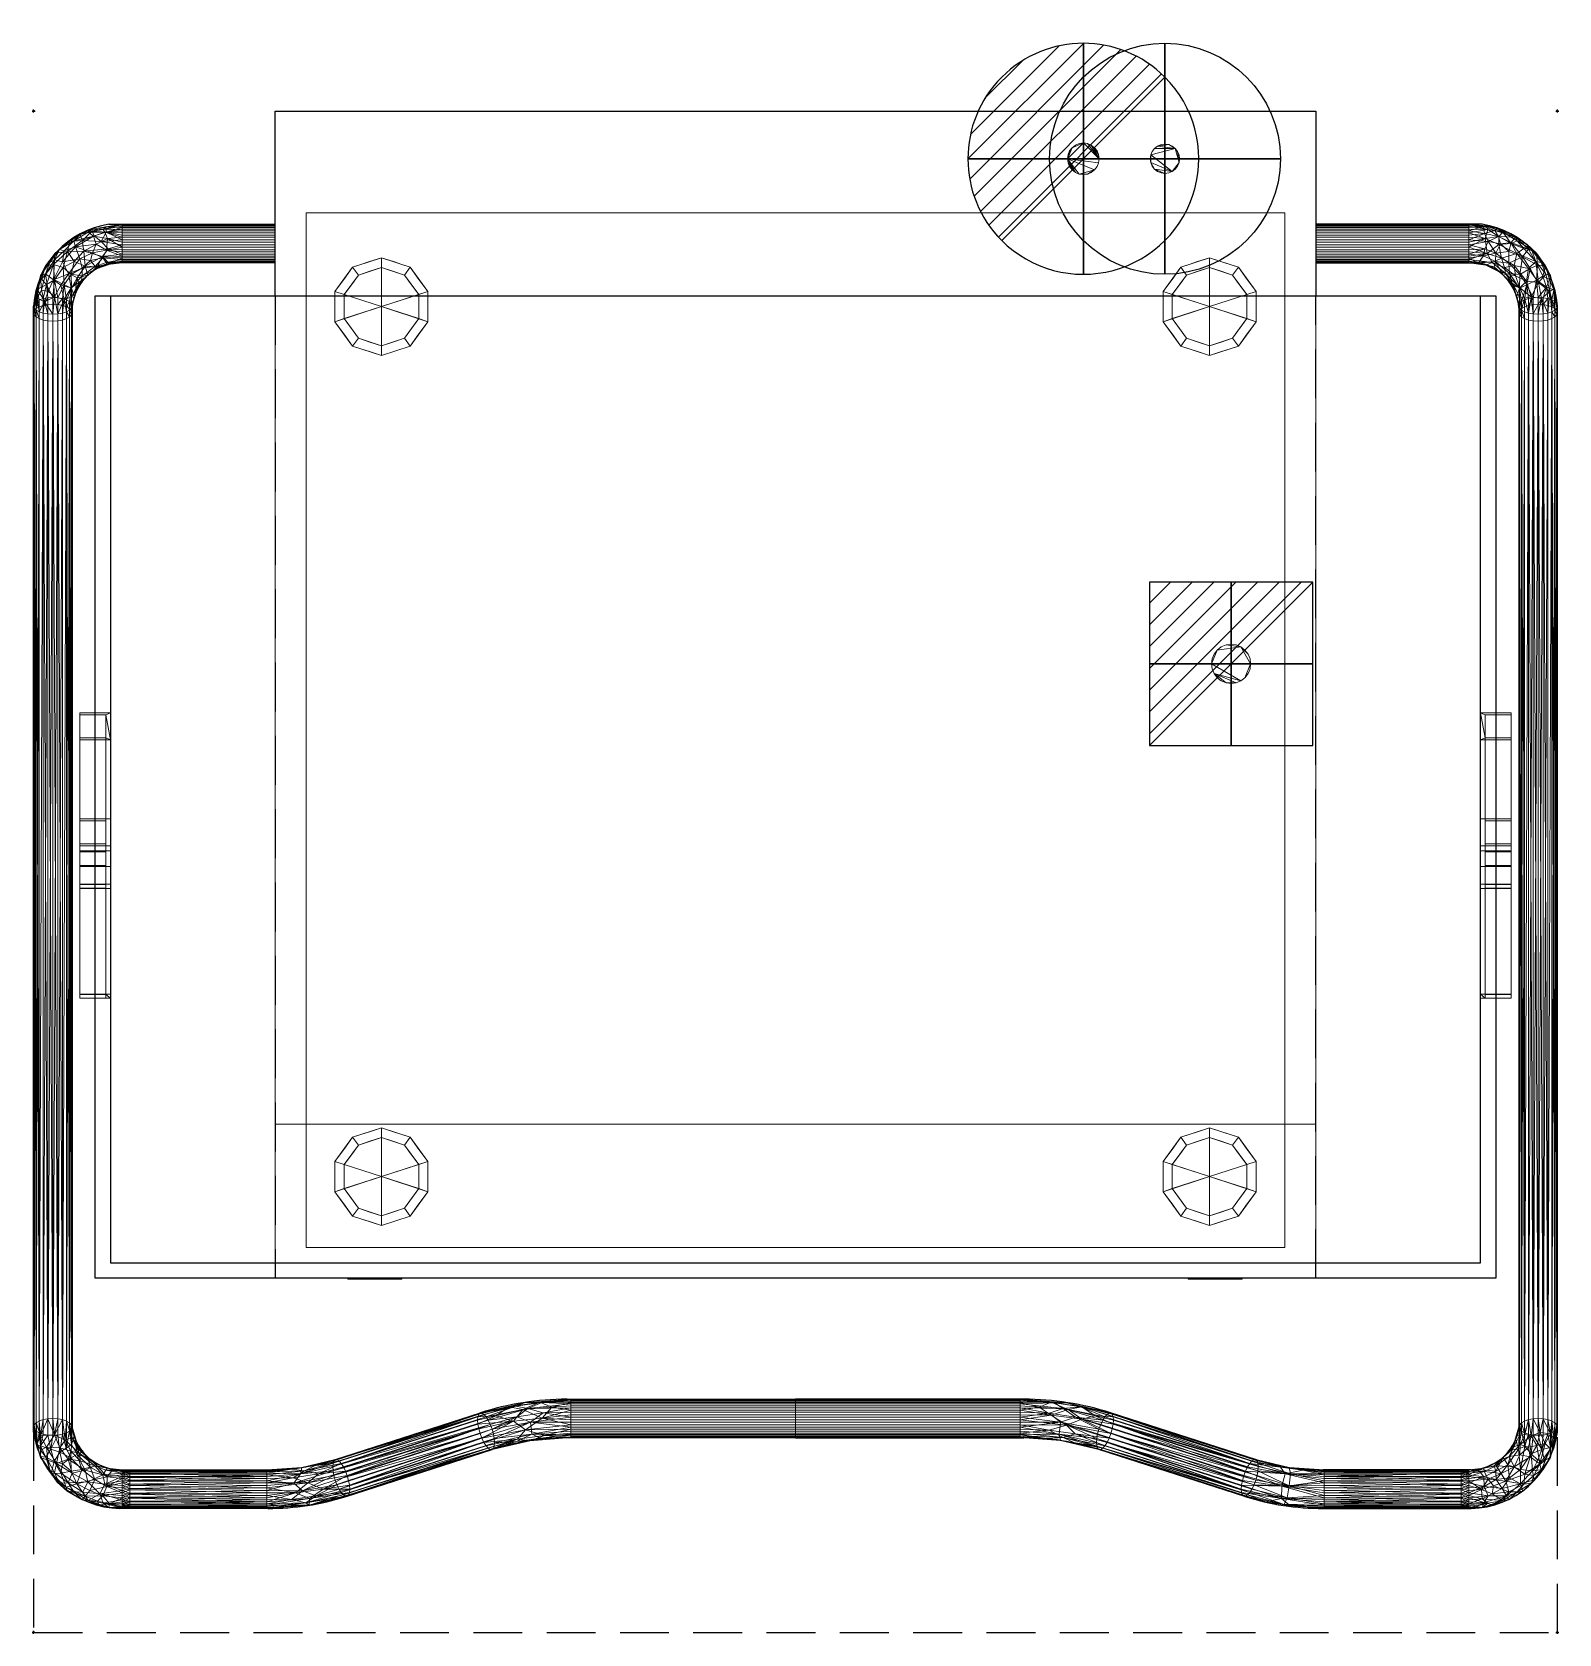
# Model space of a CAD drawing. Header units: millimetres. Extents: x -1 to 991, y -989 to 51.
import ezdxf

# ---------------------------------------------------------------- set-up
doc = ezdxf.new("R2010")
doc.units = ezdxf.units.MM
doc.header["$PDMODE"] = 34
doc.linetypes.add('NASCOSTA', pattern=[9.525, 6.35, -3.175])
for name, color, linetype in [('IQ_200_2D', 1, 'Continuous'), ('IQ_200_3D', 1, 'Continuous'), ('IQ_204_2D', 7, 'Continuous'), ('IQ_BLACK_3D', 250, 'Continuous'), ('IQ_BLUE_3D', 5, 'Continuous'), ('IQ_CON_COLDWATER_INT', 7, 'Continuous'), ('IQ_CON_DRAIN_INT', 7, 'Continuous'), ('IQ_CON_ELECTRICITY_INT', 7, 'Continuous'), ('IQ_DARKGREY_3D', 252, 'Continuous'), ('IQ_INS_3D', 3, 'Continuous')]:
    doc.layers.add(name, color=color, linetype=linetype)

# ---------------------------------------------------------------- blocks, each defined once
blk = doc.blocks.new('*X2')
at = {"color": 0}
for p, q in [((286.774344, 2204.447934), (296.618251, 2214.291842)), ((286.774344, 2205.862148), (295.204037, 2214.291842)), ((286.774344, 2207.276361), (293.789824, 2214.291842)), ((286.774344, 2208.690575), (292.37561, 2214.291842)), ((286.774344, 2210.104788), (290.961397, 2214.291842)), ((286.774344, 2211.519002), (289.547183, 2214.291842)), ((286.774344, 2212.933216), (288.13297, 2214.291842))]:
    blk.add_line(p, q, dxfattribs=at)
blk = doc.blocks.new('ELECTRICITY')
for p, q in [((2.121, 2.121), (-2.121, 2.121)), ((-2.121, 2.121), (-2.121, -2.121)), ((-2.121, -2.121), (2.121, 2.121)), ((2.121, -2.121), (2.121, 2.121)), ((-2.121, -2.121), (2.121, -2.121))]:
    blk.add_line(p, q)
at = {"extrusion": (-1, 0, 0)}
for p, q in [((0, -2.121, 2.121), (0, 2.121, 2.121)), ((0, 2.121, -2.121), (0, -2.121, -2.121)), ((0, 2.121, 2.121), (0, 2.121, -2.121)), ((0, 2.121, -2.121), (0, -2.121, 2.121)), ((0, -2.121, -2.121), (0, -2.121, 2.121))]:
    blk.add_line(p, q, dxfattribs=at)
at = {"extrusion": (0, -1, 0)}
for p, q in [((2.121, 0, 2.121), (-2.121, 0, 2.121)), ((-2.121, 0, -2.121), (2.121, 0, -2.121)), ((-2.121, 0, 2.121), (-2.121, 0, -2.121)), ((-2.121, 0, -2.121), (2.121, 0, 2.121)), ((2.121, 0, -2.121), (2.121, 0, 2.121))]:
    blk.add_line(p, q, dxfattribs=at)
at = {"xscale": 0.4000000000000909, "yscale": 0.4000000000000909, "zscale": 0.4000000000000909}
blk.add_blockref('*X2', (-116.831, -883.595), dxfattribs=at)
at = {"extrusion": (-1, 0, 0), "xscale": 0.3999999999999773, "yscale": 0.3999999999999773, "zscale": 0.3999999999999773}
blk.add_blockref('*X2', (-116.831, -883.595), dxfattribs=at)
at = {"extrusion": (0, -1, 0), "xscale": 0.4000000000000909, "yscale": 0.4000000000000909, "zscale": 0.4000000000000909}
blk.add_blockref('*X2', (-116.831, -883.595), dxfattribs=at)
blk = doc.blocks.new('*X3')
at = {"color": 0}
for p, q in [((313.99, 2209.04), (321.51, 2216.55)), ((314.11, 2207.74), (322.8, 2216.44)), ((314.16, 2210.62), (319.93, 2216.39)), ((314.4, 2206.62), (323.93, 2216.15)), ((314.82, 2205.62), (324.92, 2215.72)), ((315.1, 2212.98), (317.57, 2215.44)), ((315.35, 2204.74), (325.8, 2215.19)), ((315.99, 2203.96), (326.58, 2214.56))]:
    blk.add_line(p, q, dxfattribs=at)
blk = doc.blocks.new('drain')
blk.add_line((-2.121, -2.121), (2.121, 2.121))
at = {"extrusion": (-1, 0, 0)}
blk.add_line((0, 2.121, -2.121), (0, -2.121, 2.121), dxfattribs=at)
at = {"extrusion": (0, -1, 0)}
blk.add_line((-2.121, 0, -2.121), (2.121, 0, 2.121), dxfattribs=at)
for start, end in [(45, 225), (225, 45)]:
    blk.add_arc((0, 0), 3, start, end)
at = {"extrusion": (-1, 0, 0)}
for start, end in [(45, 225), (225, 45)]:
    blk.add_arc((0, 0), 3, start, end, dxfattribs=at)
at = {"extrusion": (0, -1, 0)}
for start, end in [(45, 225), (225, 45)]:
    blk.add_arc((0, 0), 3, start, end, dxfattribs=at)
at = {"xscale": 0.4000000000000909, "yscale": 0.4000000000000909, "zscale": 0.4000000000000909}
blk.add_blockref('*X3', (-128.597, -883.621), dxfattribs=at)
at = {"extrusion": (-1, 0, 0), "xscale": 0.3999999999999773, "yscale": 0.3999999999999773, "zscale": 0.3999999999999773}
blk.add_blockref('*X3', (-128.597, -883.621), dxfattribs=at)
at = {"extrusion": (0, -1, 0), "xscale": 0.4000000000000909, "yscale": 0.4000000000000909, "zscale": 0.4000000000000909}
blk.add_blockref('*X3', (-128.597, -883.621), dxfattribs=at)
blk = doc.blocks.new('A$C0DDC558E')
blk.add_circle((0, 0), 3)
at = {"extrusion": (-1, 0, 0)}
blk.add_circle((0, 0), 3, dxfattribs=at)
at = {"extrusion": (0, 1, 0)}
blk.add_circle((0, 0), 3, dxfattribs=at)

msp = doc.modelspace()

# ---------------------------------------------------------------- linework, layer by layer
at = {"layer": 'IQ_200_2D'}
for p, q in [((157, 0), (833, 0)), ((157, -120), (157, 0)), ((833, 0), (833, -120)), ((40, -758), (40, -120)), ((40, -120), (950, -120)), ((950, -120), (950, -758)), ((950, -758), (40, -758))]:
    msp.add_line(p, q, dxfattribs=at)
at = {"layer": 'IQ_204_2D'}
for p, q in [((49, -73.5), (157, -73.5)), ((941, -73.5), (833, -73.5)), ((157, -98.5), (51.1, -98.5)), ((833, -98.5), (938.9, -98.5)), ((50, -120), (50, -748)), ((940, -748), (940, -120)), ((0, -857.9), (0, -126.6)), ((25, -127.5), (25, -855.9)), ((965, -127.5), (965, -855.9)), ((990, -857.9), (990, -126.6)), ((50, -748), (940, -748)), ((346.6, -836.6), (495, -836.6)), ((643.4, -836.6), (495, -836.6)), ((195.5, -875.9), (290.3, -845.5)), ((794.5, -875.9), (699.7, -845.5)), ((495, -861.6), (346.7, -861.6)), ((495, -861.6), (643.3, -861.6)), ((203.1, -899.8), (297.9, -869.3)), ((786.9, -899.8), (692.1, -869.3)), ((56.3, -882.5), (152.3, -882.5)), ((933.7, -882.5), (837.7, -882.5)), ((152.3, -907.5), (56.1, -907.5)), ((837.7, -907.5), (933.9, -907.5))]:
    msp.add_line(p, q, dxfattribs=at)
at = {"layer": 'IQ_204_2D', "linetype": 'NASCOSTA', "ltscale": 5}
for p, q in [((157, -120), (157, -758)), ((833, -758), (833, -120)), ((0, -857.9), (0, -988.1)), ((990, -988.1), (990, -857.9)), ((0, -988.1), (990, -988.1))]:
    msp.add_line(p, q, dxfattribs=at)
at = {"layer": 'IQ_204_2D'}
for centre, radius, start, end in [((57.4, -130.4), 57.5, 98.3391, 176.1759), ((932.6, -130.4), 57.5, 3.8241, 81.6609), ((57.4, -130.4), 32.5, 101.0997, 174.9127), ((932.6, -130.4), 32.5, 5.0873, 78.9003), ((347.3, -1023), 186.5, 90.2017, 107.8021), ((642.7, -1023), 186.5, 72.1979, 89.7983), ((57, -850), 57.5, 187.907, 269.1022), ((57, -850), 32.5, 190.5237, 268.8057), ((347.3, -1023), 161.5, 90.2167, 107.8021), ((642.7, -1023), 161.5, 72.1979, 89.7833), ((933, -850), 32.5, 271.1943, 349.4763), ((933, -850), 57.5, 270.8978, 352.093), ((152.3, -737.4), 145.1, 270, 287.318), ((837.7, -737.4), 145.1, 252.682, 270), ((152.3, -737.4), 170.1, 270, 287.355), ((837.7, -737.4), 170.1, 252.645, 270)]:
    msp.add_arc(centre, radius, start, end, dxfattribs=at)
at = {"layer": 'IQ_BLUE_3D', "lineweight": 9, "invisible_edges": 15}
for points in [[(291.3, -565, 694.5), (298.9, -565, 676.2), (289.3, -565, 678.7), (286.7, -565, 688.4)], [(298.9, -570, 676.2), (291.3, -570, 694.5), (289.3, -570, 678.7), (293.7, -570, 676.2)], [(303.4, -565, 692.9), (306.3, -565, 685.8), (303.4, -565, 678.7), (298.9, -565, 676.2)], [(303.4, -570, 678.7), (306.3, -570, 685.8), (303.4, -570, 692.9)]]:
    msp.add_3dface(points, dxfattribs=at)
at = {"layer": 'IQ_INS_3D'}
for p in [(0, 0), (990, 0), (0, -988), (990, -988)]:
    msp.add_point(p, dxfattribs=at)

# ---------------------------------------------------------------- block references
at = {"layer": 'IQ_CON_COLDWATER_INT', "xscale": 25, "yscale": 25, "zscale": 25}
msp.add_blockref('A$C0DDC558E', (735, -31), dxfattribs=at)
at = {"layer": 'IQ_CON_DRAIN_INT', "xscale": 25, "yscale": 25, "zscale": 25}
msp.add_blockref('drain', (682, -31), dxfattribs=at)
at = {"layer": 'IQ_CON_ELECTRICITY_INT', "xscale": 25, "yscale": 25, "zscale": 25}
msp.add_blockref('ELECTRICITY', (778, -359), dxfattribs=at)

# ---------------------------------------------------------------- meshes
at = {"layer": 'IQ_200_3D', "lineweight": 9}
mesh = msp.add_polyface(dxfattribs=at)
corners = [(157, 0, 1510), (157, -120, 1510), (833, -120, 1510), (833, 0, 1510)]
mesh.append_faces([[corners[k] for k in face] for face in [(0, 1, 2, 3)]])
mesh = msp.add_polyface(dxfattribs=at)
corners = [(833, -120, 220), (157, -120, 220), (157, 0, 220), (833, 0, 220)]
mesh.append_faces([[corners[k] for k in face] for face in [(0, 1, 2, 3)]])
mesh = msp.add_polyface(dxfattribs=at)
corners = [(833, 0, 1510), (833, 0, 220), (157, 0, 220), (157, 0, 1510)]
mesh.append_faces([[corners[k] for k in face] for face in [(0, 1, 2, 3)]])
mesh = msp.add_polyface(dxfattribs=at)
corners = [(157, 0, 1510), (157, 0, 220), (157, -120, 220), (157, -120, 1510)]
mesh.append_faces([[corners[k] for k in face] for face in [(0, 1, 2, 3)]])
mesh = msp.add_polyface(dxfattribs=at)
corners = [(833, -120, 1510), (833, -120, 220), (833, 0, 220), (833, 0, 1510)]
mesh.append_faces([[corners[k] for k in face] for face in [(0, 1, 2, 3)]])
mesh = msp.add_polyface(dxfattribs=at)
corners = [(682, -20.7, 220), (679.3, -21.1, 220), (676.9, -22.1, 220), (674.8, -23.8, 220), (673.1, -25.9, 220), (672.1, -28.3, 220), (671.8, -31, 220), (672.1, -33.7, 220), (673.1, -36.1, 220), (674.8, -38.2, 220), (676.9, -39.9, 220), (679.3, -40.9, 220), (682, -41.3, 220), (684.7, -40.9, 220), (687.1, -39.9, 220), (689.2, -38.2, 220), (690.9, -36.1, 220), (691.9, -33.7, 220), (692.3, -31, 220), (691.9, -28.3, 220), (690.9, -25.9, 220), (689.2, -23.8, 220), (687.1, -22.1, 220), (684.7, -21.1, 220)]
mesh.append_faces([[corners[k] for k in face] for face in [(15, 13, 14)]], dxfattribs={"vtx0": -1})
mesh.append_faces([[corners[k] for k in face] for face in [(0, 18, 23)]], dxfattribs={"vtx0": -1, "vtx1": -1})
mesh.append_faces([[corners[k] for k in face] for face in [(6, 18, 0, 3), (15, 6, 11, 13)]], dxfattribs={"vtx0": -1, "vtx1": -1, "vtx2": -1, "vtx3": -1})
mesh.append_faces([[corners[k] for k in face] for face in [(21, 22, 19, 20)]], dxfattribs={"vtx1": -1})
mesh.append_faces([[corners[k] for k in face] for face in [(17, 18, 6)]], dxfattribs={"vtx1": -1, "vtx2": -1})
mesh.append_faces([[corners[k] for k in face] for face in [(6, 7, 10, 11), (22, 23, 18, 19)]], dxfattribs={"vtx1": -1, "vtx3": -1})
mesh.append_faces([[corners[k] for k in face] for face in [(1, 2, 3, 0), (11, 12, 13)]], dxfattribs={"vtx2": -1})
mesh.append_faces([[corners[k] for k in face] for face in [(15, 16, 17, 6)]], dxfattribs={"vtx2": -1, "vtx3": -1})
mesh.append_faces([[corners[k] for k in face] for face in [(7, 8, 9, 10), (3, 4, 5, 6)]], dxfattribs={"vtx3": -1})
mesh = msp.add_polyface(dxfattribs=at)
corners = [(682, -20.7, 214.6), (684.7, -21.1, 214.6), (687.1, -22.1, 214.6), (689.2, -23.8, 214.6), (690.9, -25.9, 214.6), (691.9, -28.3, 214.6), (692.3, -31, 214.6), (691.9, -33.7, 214.6), (690.9, -36.1, 214.6), (689.2, -38.2, 214.6), (687.1, -39.9, 214.6), (684.7, -40.9, 214.6), (682, -41.3, 214.6), (679.3, -40.9, 214.6), (676.9, -39.9, 214.6), (674.8, -38.2, 214.6), (673.1, -36.1, 214.6), (672.1, -33.7, 214.6), (671.8, -31, 214.6), (672.1, -28.3, 214.6), (673.1, -25.9, 214.6), (674.8, -23.8, 214.6), (676.9, -22.1, 214.6), (679.3, -21.1, 214.6)]
mesh.append_faces([[corners[k] for k in face] for face in [(5, 3, 4), (17, 15, 16), (21, 19, 20)]], dxfattribs={"vtx0": -1})
mesh.append_faces([[corners[k] for k in face] for face in [(11, 13, 9, 10)]], dxfattribs={"vtx0": -1, "vtx1": -1})
mesh.append_faces([[corners[k] for k in face] for face in [(21, 0, 18, 19)]], dxfattribs={"vtx0": -1, "vtx1": -1, "vtx3": -1})
mesh.append_faces([[corners[k] for k in face] for face in [(12, 13, 11)]], dxfattribs={"vtx1": -1})
mesh.append_faces([[corners[k] for k in face] for face in [(1, 2, 6, 0)]], dxfattribs={"vtx1": -1, "vtx2": -1})
mesh.append_faces([[corners[k] for k in face] for face in [(6, 7, 18, 0), (13, 14, 18, 9)]], dxfattribs={"vtx1": -1, "vtx2": -1, "vtx3": -1})
mesh.append_faces([[corners[k] for k in face] for face in [(5, 6, 2, 3), (14, 15, 17, 18)]], dxfattribs={"vtx1": -1, "vtx3": -1})
mesh.append_faces([[corners[k] for k in face] for face in [(7, 8, 9, 18)]], dxfattribs={"vtx2": -1, "vtx3": -1})
mesh.append_faces([[corners[k] for k in face] for face in [(21, 22, 23, 0)]], dxfattribs={"vtx3": -1})
mesh = msp.add_polyface(dxfattribs=at)
corners = [(682, -20.7, 214.6), (679.3, -21.1, 214.6), (676.9, -22.1, 214.6), (674.8, -23.8, 214.6), (673.1, -25.9, 214.6), (672.1, -28.3, 214.6), (671.8, -31, 214.6), (672.1, -33.7, 214.6), (673.1, -36.1, 214.6), (674.8, -38.2, 214.6), (676.9, -39.9, 214.6), (679.3, -40.9, 214.6), (682, -41.3, 214.6), (682, -41.3, 220), (679.3, -40.9, 220), (676.9, -39.9, 220), (674.8, -38.2, 220), (673.1, -36.1, 220), (672.1, -33.7, 220), (671.8, -31, 220), (672.1, -28.3, 220), (673.1, -25.9, 220), (674.8, -23.8, 220), (676.9, -22.1, 220), (679.3, -21.1, 220), (682, -20.7, 220)]
mesh.append_faces([[corners[k] for k in face] for face in [(13, 14, 11, 12), (0, 1, 24, 25)]], dxfattribs={"vtx1": -1})
mesh.append_faces([[corners[k] for k in face] for face in [(14, 15, 10, 11), (16, 17, 8, 9), (15, 16, 9, 10), (17, 18, 7, 8), (6, 7, 18, 19), (19, 20, 5, 6), (20, 21, 4, 5), (22, 23, 2, 3), (21, 22, 3, 4), (23, 24, 1, 2)]], dxfattribs={"vtx1": -1, "vtx3": -1})
mesh = msp.add_polyface(dxfattribs=at)
corners = [(682, -41.3, 214.6), (684.7, -40.9, 214.6), (687.1, -39.9, 214.6), (689.2, -38.2, 214.6), (690.9, -36.1, 214.6), (691.9, -33.7, 214.6), (692.3, -31, 214.6), (691.9, -28.3, 214.6), (690.9, -25.9, 214.6), (689.2, -23.8, 214.6), (687.1, -22.1, 214.6), (684.7, -21.1, 214.6), (682, -20.7, 214.6), (682, -20.7, 220), (684.7, -21.1, 220), (687.1, -22.1, 220), (689.2, -23.8, 220), (690.9, -25.9, 220), (691.9, -28.3, 220), (692.3, -31, 220), (691.9, -33.7, 220), (690.9, -36.1, 220), (689.2, -38.2, 220), (687.1, -39.9, 220), (684.7, -40.9, 220), (682, -41.3, 220)]
mesh.append_faces([[corners[k] for k in face] for face in [(13, 14, 11, 12), (0, 1, 24, 25)]], dxfattribs={"vtx1": -1})
mesh.append_faces([[corners[k] for k in face] for face in [(14, 15, 10, 11), (16, 17, 8, 9), (15, 16, 9, 10), (17, 18, 7, 8), (6, 7, 18, 19), (19, 20, 5, 6), (20, 21, 4, 5), (22, 23, 2, 3), (21, 22, 3, 4), (23, 24, 1, 2)]], dxfattribs={"vtx1": -1, "vtx3": -1})
mesh = msp.add_polyface(dxfattribs=at)
corners = [(735, -21.5, 214.6), (737.5, -21.8, 214.6), (739.8, -22.8, 214.6), (741.7, -24.3, 214.6), (743.2, -26.2, 214.6), (744.2, -28.5, 214.6), (744.5, -31, 214.6), (744.2, -33.5, 214.6), (743.2, -35.8, 214.6), (741.7, -37.7, 214.6), (739.8, -39.2, 214.6), (737.5, -40.2, 214.6), (735, -40.5, 214.6), (732.5, -40.2, 214.6), (730.2, -39.2, 214.6), (728.3, -37.7, 214.6), (726.8, -35.8, 214.6), (725.8, -33.5, 214.6), (725.5, -31, 214.6), (725.8, -28.5, 214.6), (726.8, -26.2, 214.6), (728.3, -24.3, 214.6), (730.2, -22.8, 214.6), (732.5, -21.8, 214.6)]
mesh.append_faces([[corners[k] for k in face] for face in [(7, 4, 5, 6), (17, 15, 16), (19, 17, 18)]], dxfattribs={"vtx0": -1})
mesh.append_faces([[corners[k] for k in face] for face in [(22, 3, 21)]], dxfattribs={"vtx0": -1, "vtx1": -1})
mesh.append_faces([[corners[k] for k in face] for face in [(3, 7, 10, 19), (10, 15, 17, 19)]], dxfattribs={"vtx0": -1, "vtx1": -1, "vtx2": -1, "vtx3": -1})
mesh.append_faces([[corners[k] for k in face] for face in [(7, 3, 4)]], dxfattribs={"vtx0": -1, "vtx2": -1})
mesh.append_faces([[corners[k] for k in face] for face in [(14, 15, 12, 13)]], dxfattribs={"vtx1": -1})
mesh.append_faces([[corners[k] for k in face] for face in [(10, 11, 12, 15), (1, 2, 3, 22), (19, 20, 21, 3)]], dxfattribs={"vtx2": -1, "vtx3": -1})
mesh.append_faces([[corners[k] for k in face] for face in [(7, 8, 9, 10), (22, 23, 0, 1)]], dxfattribs={"vtx3": -1})
mesh = msp.add_polyface(dxfattribs=at)
corners = [(735, -21.5, 220), (732.5, -21.8, 220), (730.2, -22.8, 220), (728.3, -24.3, 220), (726.8, -26.2, 220), (725.8, -28.5, 220), (725.5, -31, 220), (725.8, -33.5, 220), (726.8, -35.8, 220), (728.3, -37.7, 220), (730.2, -39.2, 220), (732.5, -40.2, 220), (735, -40.5, 220), (737.5, -40.2, 220), (739.8, -39.2, 220), (741.7, -37.7, 220), (743.2, -35.8, 220), (744.2, -33.5, 220), (744.5, -31, 220), (744.2, -28.5, 220), (743.2, -26.2, 220), (741.7, -24.3, 220), (739.8, -22.8, 220), (737.5, -21.8, 220)]
mesh.append_faces([[corners[k] for k in face] for face in [(17, 14, 15, 16), (23, 21, 22)]], dxfattribs={"vtx0": -1})
mesh.append_faces([[corners[k] for k in face] for face in [(7, 14, 5, 6), (14, 9, 12, 13)]], dxfattribs={"vtx0": -1, "vtx1": -1})
mesh.append_faces([[corners[k] for k in face] for face in [(21, 5, 14, 17)]], dxfattribs={"vtx0": -1, "vtx1": -1, "vtx2": -1, "vtx3": -1})
mesh.append_faces([[corners[k] for k in face] for face in [(17, 20, 21)]], dxfattribs={"vtx0": -1, "vtx2": -1})
mesh.append_faces([[corners[k] for k in face] for face in [(2, 3, 21, 23)]], dxfattribs={"vtx1": -1, "vtx2": -1, "vtx3": -1})
mesh.append_faces([[corners[k] for k in face] for face in [(10, 11, 12, 9), (0, 1, 2, 23)]], dxfattribs={"vtx2": -1})
mesh.append_faces([[corners[k] for k in face] for face in [(7, 8, 9, 14), (3, 4, 5, 21)]], dxfattribs={"vtx2": -1, "vtx3": -1})
mesh.append_faces([[corners[k] for k in face] for face in [(17, 18, 19, 20)]], dxfattribs={"vtx3": -1})
mesh = msp.add_polyface(dxfattribs=at)
corners = [(735, -21.5, 214.6), (732.5, -21.8, 214.6), (730.2, -22.8, 214.6), (728.3, -24.3, 214.6), (726.8, -26.2, 214.6), (725.8, -28.5, 214.6), (725.5, -31, 214.6), (725.8, -33.5, 214.6), (726.8, -35.8, 214.6), (728.3, -37.7, 214.6), (730.2, -39.2, 214.6), (732.5, -40.2, 214.6), (735, -40.5, 214.6), (735, -40.5, 220), (732.5, -40.2, 220), (730.2, -39.2, 220), (728.3, -37.7, 220), (726.8, -35.8, 220), (725.8, -33.5, 220), (725.5, -31, 220), (725.8, -28.5, 220), (726.8, -26.2, 220), (728.3, -24.3, 220), (730.2, -22.8, 220), (732.5, -21.8, 220), (735, -21.5, 220)]
mesh.append_faces([[corners[k] for k in face] for face in [(13, 14, 11, 12), (0, 1, 24, 25)]], dxfattribs={"vtx1": -1})
mesh.append_faces([[corners[k] for k in face] for face in [(14, 15, 10, 11), (16, 17, 8, 9), (15, 16, 9, 10), (17, 18, 7, 8), (6, 7, 18, 19), (19, 20, 5, 6), (20, 21, 4, 5), (22, 23, 2, 3), (21, 22, 3, 4), (23, 24, 1, 2)]], dxfattribs={"vtx1": -1, "vtx3": -1})
mesh = msp.add_polyface(dxfattribs=at)
corners = [(735, -40.5, 214.6), (737.5, -40.2, 214.6), (739.8, -39.2, 214.6), (741.7, -37.7, 214.6), (743.2, -35.8, 214.6), (744.2, -33.5, 214.6), (744.5, -31, 214.6), (744.2, -28.5, 214.6), (743.2, -26.2, 214.6), (741.7, -24.3, 214.6), (739.8, -22.8, 214.6), (737.5, -21.8, 214.6), (735, -21.5, 214.6), (735, -21.5, 220), (737.5, -21.8, 220), (739.8, -22.8, 220), (741.7, -24.3, 220), (743.2, -26.2, 220), (744.2, -28.5, 220), (744.5, -31, 220), (744.2, -33.5, 220), (743.2, -35.8, 220), (741.7, -37.7, 220), (739.8, -39.2, 220), (737.5, -40.2, 220), (735, -40.5, 220)]
mesh.append_faces([[corners[k] for k in face] for face in [(13, 14, 11, 12), (0, 1, 24, 25)]], dxfattribs={"vtx1": -1})
mesh.append_faces([[corners[k] for k in face] for face in [(14, 15, 10, 11), (16, 17, 8, 9), (15, 16, 9, 10), (17, 18, 7, 8), (6, 7, 18, 19), (19, 20, 5, 6), (20, 21, 4, 5), (22, 23, 2, 3), (21, 22, 3, 4), (23, 24, 1, 2)]], dxfattribs={"vtx1": -1, "vtx3": -1})
mesh = msp.add_polyface(dxfattribs=at)
corners = [(177, -66, 220), (177, -738, 220), (813, -738, 220), (813, -66, 220)]
mesh.append_faces([[corners[k] for k in face] for face in [(0, 1, 2, 3)]])
mesh = msp.add_polyface(dxfattribs=at)
corners = [(813, -738, 200), (177, -738, 200), (177, -66, 200), (813, -66, 200)]
mesh.append_faces([[corners[k] for k in face] for face in [(0, 1, 2, 3)]])
mesh = msp.add_polyface(dxfattribs=at)
corners = [(813, -66, 220), (813, -66, 200), (177, -66, 200), (177, -66, 220)]
mesh.append_faces([[corners[k] for k in face] for face in [(0, 1, 2, 3)]])
mesh = msp.add_polyface(dxfattribs=at)
corners = [(177, -66, 220), (177, -66, 200), (177, -738, 200), (177, -738, 220)]
mesh.append_faces([[corners[k] for k in face] for face in [(0, 1, 2, 3)]])
mesh = msp.add_polyface(dxfattribs=at)
corners = [(813, -738, 220), (813, -738, 200), (813, -66, 200), (813, -66, 220)]
mesh.append_faces([[corners[k] for k in face] for face in [(0, 1, 2, 3)]])
mesh = msp.add_polyface(dxfattribs=at)
corners = [(57.5, -74.8, 1405.5), (57.5, -73.7, 1402.4), (57.5, -73.5, 1399.1), (57.5, -74.2, 1395.9), (57.5, -75.6, 1393), (57.5, -77.8, 1390.6), (57.5, -80.5, 1388.8), (57.5, -83.6, 1387.7), (57.5, -86.9, 1387.5), (57.5, -90.1, 1388.2), (57.5, -93, 1389.6), (57.5, -95.4, 1391.8), (57.5, -97.2, 1394.5), (41.3, -101.2, 1392.6), (29.4, -111.8, 1387.4), (25, -126.5, 1380.3), (24.6, -125, 1377.4), (23.3, -123.7, 1374.7), (21.3, -122.6, 1372.4), (18.7, -121.7, 1370.6), (15.7, -121.2, 1369.4), (12.5, -121, 1369.1), (9.3, -121.2, 1369.4), (6.2, -121.7, 1370.6), (3.7, -122.6, 1372.4), (1.7, -123.7, 1374.7), (0.4, -125, 1377.4), (0, -126.5, 1380.3), (4.4, -106.7, 1389.9), (16.8, -89.9, 1398.1), (35.5, -78.7, 1403.6), (2.4, -115.5, 1385.6), (45.3, -76.9, 1404.4), (32.7, -91, 1384.1), (13, -99.7, 1381), (38.1, -78.1, 1392.9), (24.4, -106.1, 1379), (5.2, -109.1, 1379.7), (44.8, -94.4, 1388.1), (43.9, -84.8, 1387), (13.7, -109.6, 1374.6), (26.6, -121.1, 1382.9), (46.9, -75.1, 1395.6), (47.2, -78.7, 1390.2), (19.8, -112.8, 1374.8), (24.6, -115, 1378.7), (2.4, -115.9, 1378.3), (33.6, -100.7, 1384.9), (38.1, -76.6, 1398.3), (26.2, -84.3, 1400.8), (23.4, -84.7, 1391.5), (30.2, -80.1, 1395.4), (28.4, -108.3, 1382.7), (19.2, -101.5, 1378.6), (22.1, -91.1, 1384.2), (31.6, -84, 1387.7), (26.4, -97.6, 1381.3), (10.6, -98.3, 1394), (14.1, -92.2, 1390), (7.8, -100.6, 1386.6), (39.3, -81, 1389), (49.4, -99.2, 1393.6), (48.5, -89.4, 1387.3), (8.4, -112.6, 1374.4), (35.3, -106.5, 1390)]
mesh.append_faces([[corners[k] for k in face] for face in [(61, 11, 12)]], dxfattribs={"vtx0": -1})
mesh.append_faces([[corners[k] for k in face] for face in [(57, 59, 28), (41, 52, 14), (8, 39, 7), (4, 42, 3), (7, 43, 6), (5, 43, 4), (2, 32, 1), (22, 63, 21), (18, 45, 17), (26, 46, 25), (20, 44, 19), (28, 46, 31), (32, 48, 30), (30, 51, 49), (23, 63, 22)]], dxfattribs={"vtx0": -1, "vtx1": -1})
mesh.append_faces([[corners[k] for k in face] for face in [(62, 10, 38), (11, 61, 38), (53, 44, 40), (33, 62, 38), (45, 44, 36), (45, 36, 52), (7, 39, 43), (42, 4, 43), (32, 42, 48), (47, 38, 13), (55, 39, 33), (35, 60, 55), (47, 36, 56), (2, 42, 32), (48, 42, 35), (48, 35, 51), (50, 55, 54), (44, 45, 18), (40, 44, 20), (53, 36, 44), (33, 38, 47), (50, 58, 29), (21, 63, 40), (39, 62, 33), (30, 48, 51), (34, 40, 63), (63, 23, 46), (31, 46, 26), (45, 52, 41), (28, 37, 46), (63, 46, 37), (53, 40, 34), (35, 42, 43), (41, 16, 45), (35, 55, 51), (53, 34, 54), (54, 58, 50), (50, 49, 51), (36, 47, 52), (52, 47, 64), (58, 54, 34), (56, 36, 53), (50, 51, 55), (56, 54, 33), (35, 43, 60), (33, 54, 55), (54, 56, 53), (47, 56, 33), (57, 58, 59), (59, 34, 37), (34, 59, 58), (28, 59, 37), (43, 39, 60), (39, 55, 60), (8, 62, 39), (34, 63, 37)]], dxfattribs={"vtx0": -1, "vtx1": -1, "vtx2": -1})
mesh.append_faces([[corners[k] for k in face] for face in [(43, 5, 6), (42, 2, 3), (62, 9, 10), (45, 16, 17), (47, 13, 64)]], dxfattribs={"vtx0": -1, "vtx2": -1})
mesh.append_faces([[corners[k] for k in face] for face in [(15, 16, 41)]], dxfattribs={"vtx1": -1})
mesh.append_faces([[corners[k] for k in face] for face in [(8, 9, 62), (10, 11, 38), (18, 19, 44), (24, 25, 46), (20, 21, 40), (23, 24, 46), (64, 14, 52), (29, 49, 50), (57, 29, 58), (61, 13, 38)]], dxfattribs={"vtx1": -1, "vtx2": -1})
mesh.append_faces([[corners[k] for k in face] for face in [(26, 27, 31), (32, 0, 1)]], dxfattribs={"vtx2": -1})
mesh = msp.add_polyface(dxfattribs=at)
corners = [(57.5, -97.2, 1394.5), (57.5, -98.3, 1397.6), (57.5, -98.5, 1400.9), (57.5, -97.8, 1404.1), (57.5, -96.4, 1407), (57.5, -94.2, 1409.4), (57.5, -91.5, 1411.2), (57.5, -88.4, 1412.3), (57.5, -85.1, 1412.5), (57.5, -81.9, 1411.8), (57.5, -79, 1410.4), (57.5, -76.6, 1408.2), (57.5, -74.8, 1405.5), (35.5, -78.7, 1403.6), (16.8, -89.9, 1398.1), (4.4, -106.7, 1389.9), (0, -126.5, 1380.3), (0.4, -127.9, 1383.2), (1.7, -129.2, 1385.9), (3.7, -130.3, 1388.2), (6.2, -131.2, 1390), (9.3, -131.7, 1391.2), (12.5, -131.9, 1391.5), (15.7, -131.7, 1391.2), (18.7, -131.2, 1390), (21.3, -130.3, 1388.2), (23.3, -129.2, 1385.9), (24.6, -127.9, 1383.2), (25, -126.5, 1380.3), (29.4, -111.8, 1387.4), (41.3, -101.2, 1392.6), (45.3, -76.9, 1404.4), (2.4, -115.5, 1385.6), (30, -95.9, 1408.6), (12.9, -109.7, 1400.8), (24.4, -114.9, 1397.1), (40, -101, 1403.8), (40.6, -86.4, 1411.1), (5.2, -116.4, 1394.2), (13.6, -120.7, 1397), (45.1, -95.4, 1409), (51.5, -98.7, 1393.8), (26.6, -121.1, 1382.9), (19.8, -122.4, 1394.4), (48, -99.7, 1400.5), (24.6, -120.6, 1390.3), (48.1, -82.7, 1411.5), (2.4, -121.6, 1389.8), (39, -81.3, 1408.6), (27.3, -88.2, 1407), (18.7, -98, 1404.8), (10.6, -98.3, 1394), (22.6, -105.6, 1404.4), (40.3, -102.7, 1398.2), (31.5, -107.1, 1400.3), (35.3, -106.5, 1390), (31.1, -110, 1394.2), (31.5, -102, 1405.7), (13.6, -96.7, 1400.3), (7.8, -105.6, 1396.8), (19.9, -90.7, 1403.2), (26.2, -84.3, 1400.8), (46.3, -78.7, 1408.9), (47.2, -98.3, 1405.3), (9.4, -117, 1397.3), (7.1, -123.9, 1393.7), (47.4, -90.3, 1411.6), (38.2, -92, 1410.5), (36.9, -97.1, 1408.4), (17.7, -113.1, 1400.7)]
mesh.append_faces([[corners[k] for k in face] for face in [(22, 65, 21), (23, 39, 22), (20, 65, 19), (3, 63, 2), (27, 45, 26), (29, 45, 42), (15, 59, 51), (13, 62, 31), (4, 63, 3), (7, 66, 6)]], dxfattribs={"vtx0": -1, "vtx1": -1})
mesh.append_faces([[corners[k] for k in face] for face in [(40, 36, 63), (46, 48, 37), (31, 62, 11), (37, 66, 46), (65, 47, 19), (40, 66, 67), (41, 1, 44), (64, 39, 34), (33, 67, 49), (46, 66, 7), (36, 44, 63), (34, 69, 52), (40, 67, 68), (23, 43, 39), (4, 40, 63), (69, 43, 35), (5, 66, 40), (49, 37, 48), (27, 42, 45), (39, 64, 65), (17, 47, 32), (52, 54, 57), (22, 39, 65), (50, 33, 49), (53, 56, 55), (15, 47, 38), (44, 36, 53), (29, 56, 45), (43, 45, 35), (58, 34, 50), (26, 45, 43), (52, 33, 50), (44, 53, 41), (62, 13, 48), (62, 48, 46), (49, 61, 60), (62, 46, 9), (34, 58, 59), (58, 60, 14), (52, 50, 34), (69, 34, 39), (59, 15, 38), (52, 35, 54), (36, 54, 53), (54, 36, 57), (56, 53, 54), (54, 35, 56), (45, 56, 35), (68, 36, 40), (52, 57, 33), (58, 51, 59), (60, 50, 49), (59, 38, 64), (50, 60, 58), (49, 48, 61), (2, 63, 44), (59, 64, 34), (64, 38, 65), (47, 65, 38), (67, 66, 37), (49, 67, 37), (33, 57, 68), (33, 68, 67), (36, 68, 57), (43, 69, 39), (35, 52, 69)]], dxfattribs={"vtx0": -1, "vtx1": -1, "vtx2": -1})
mesh.append_faces([[corners[k] for k in face] for face in [(62, 10, 11), (46, 7, 8), (47, 17, 18), (47, 15, 32), (44, 1, 2), (58, 14, 51), (46, 8, 9), (62, 9, 10), (43, 23, 24), (56, 29, 55), (65, 20, 21)]], dxfattribs={"vtx0": -1, "vtx2": -1})
mesh.append_faces([[corners[k] for k in face] for face in [(16, 17, 32)]], dxfattribs={"vtx1": -1})
mesh.append_faces([[corners[k] for k in face] for face in [(4, 5, 40), (18, 19, 47), (5, 6, 66), (25, 26, 43), (24, 25, 43), (30, 41, 53), (55, 30, 53), (13, 61, 48), (61, 14, 60)]], dxfattribs={"vtx1": -1, "vtx2": -1})
mesh.append_faces([[corners[k] for k in face] for face in [(11, 12, 31), (27, 28, 42), (41, 0, 1)]], dxfattribs={"vtx2": -1})
mesh = msp.add_polyface(dxfattribs=at)
corners = [(157, -74.8, 1405.5), (157, -73.7, 1402.4), (157, -73.5, 1399.1), (157, -74.2, 1395.9), (157, -75.6, 1393), (157, -77.8, 1390.6), (157, -80.5, 1388.8), (157, -83.6, 1387.7), (157, -86.9, 1387.5), (157, -90.1, 1388.2), (157, -93, 1389.6), (157, -95.4, 1391.8), (157, -97.2, 1394.5), (57.5, -97.2, 1394.5), (57.5, -95.4, 1391.8), (57.5, -93, 1389.6), (57.5, -90.1, 1388.2), (57.5, -86.9, 1387.5), (57.5, -83.6, 1387.7), (57.5, -80.5, 1388.8), (57.5, -77.8, 1390.6), (57.5, -75.6, 1393), (57.5, -74.2, 1395.9), (57.5, -73.5, 1399.1), (57.5, -73.7, 1402.4), (57.5, -74.8, 1405.5)]
mesh.append_faces([[corners[k] for k in face] for face in [(11, 14, 15, 10), (8, 17, 18, 7), (10, 15, 16, 9), (9, 16, 17, 8), (5, 20, 21, 4)]], dxfattribs={"vtx0": -1, "vtx2": -1})
mesh.append_faces([[corners[k] for k in face] for face in [(18, 19, 6, 7), (21, 22, 3, 4), (23, 24, 1, 2), (22, 23, 2, 3), (5, 6, 19, 20)]], dxfattribs={"vtx1": -1, "vtx3": -1})
mesh.append_faces([[corners[k] for k in face] for face in [(12, 13, 14, 11)]], dxfattribs={"vtx2": -1})
mesh.append_faces([[corners[k] for k in face] for face in [(24, 25, 0, 1)]], dxfattribs={"vtx3": -1})
mesh = msp.add_polyface(dxfattribs=at)
corners = [(157, -97.2, 1394.5), (157, -98.3, 1397.6), (157, -98.5, 1400.9), (157, -97.8, 1404.1), (157, -96.4, 1407), (157, -94.2, 1409.4), (157, -91.5, 1411.2), (157, -88.4, 1412.3), (157, -85.1, 1412.5), (157, -81.9, 1411.8), (157, -79, 1410.4), (157, -76.6, 1408.2), (157, -74.8, 1405.5), (57.5, -74.8, 1405.5), (57.5, -76.6, 1408.2), (57.5, -79, 1410.4), (57.5, -81.9, 1411.8), (57.5, -85.1, 1412.5), (57.5, -88.4, 1412.3), (57.5, -91.5, 1411.2), (57.5, -94.2, 1409.4), (57.5, -96.4, 1407), (57.5, -97.8, 1404.1), (57.5, -98.5, 1400.9), (57.5, -98.3, 1397.6), (57.5, -97.2, 1394.5)]
mesh.append_faces([[corners[k] for k in face] for face in [(11, 14, 15, 10), (8, 17, 18, 7), (9, 16, 17, 8), (10, 15, 16, 9), (5, 20, 21, 4)]], dxfattribs={"vtx0": -1, "vtx2": -1})
mesh.append_faces([[corners[k] for k in face] for face in [(18, 19, 6, 7), (21, 22, 3, 4), (23, 24, 1, 2), (22, 23, 2, 3), (5, 6, 19, 20)]], dxfattribs={"vtx1": -1, "vtx3": -1})
mesh.append_faces([[corners[k] for k in face] for face in [(12, 13, 14, 11)]], dxfattribs={"vtx2": -1})
mesh.append_faces([[corners[k] for k in face] for face in [(24, 25, 0, 1)]], dxfattribs={"vtx3": -1})
mesh = msp.add_polyface(dxfattribs=at)
corners = [(157, -74.8, 1405.5), (157, -76.6, 1408.2), (157, -79, 1410.4), (157, -81.9, 1411.8), (157, -85.1, 1412.5), (157, -88.4, 1412.3), (157, -91.5, 1411.2), (157, -94.2, 1409.4), (157, -96.4, 1407), (157, -97.8, 1404.1), (157, -98.5, 1400.9), (157, -98.3, 1397.6), (157, -97.2, 1394.5), (157, -95.4, 1391.8), (157, -93, 1389.6), (157, -90.1, 1388.2), (157, -86.9, 1387.5), (157, -83.6, 1387.7), (157, -80.5, 1388.8), (157, -77.8, 1390.6), (157, -75.6, 1393), (157, -74.2, 1395.9), (157, -73.5, 1399.1), (157, -73.7, 1402.4)]
mesh.append_faces([[corners[k] for k in face] for face in [(11, 14, 18, 10)]], dxfattribs={"vtx0": -1, "vtx1": -1, "vtx2": -1})
mesh.append_faces([[corners[k] for k in face] for face in [(0, 6, 21, 22)]], dxfattribs={"vtx0": -1, "vtx1": -1, "vtx3": -1})
mesh.append_faces([[corners[k] for k in face] for face in [(6, 8, 9, 18)]], dxfattribs={"vtx0": -1, "vtx2": -1, "vtx3": -1})
mesh.append_faces([[corners[k] for k in face] for face in [(15, 16, 14), (23, 0, 22), (7, 8, 6), (5, 6, 4)]], dxfattribs={"vtx1": -1})
mesh.append_faces([[corners[k] for k in face] for face in [(18, 19, 6), (9, 10, 18)]], dxfattribs={"vtx1": -1, "vtx2": -1})
mesh.append_faces([[corners[k] for k in face] for face in [(12, 13, 14, 11)]], dxfattribs={"vtx2": -1})
mesh.append_faces([[corners[k] for k in face] for face in [(16, 17, 18, 14), (19, 20, 21, 6), (2, 3, 4, 6), (0, 1, 2, 6)]], dxfattribs={"vtx2": -1, "vtx3": -1})
mesh = msp.add_polyface(dxfattribs=at)
corners = [(833, -97.2, 1394.5), (833, -98.3, 1397.6), (833, -98.5, 1400.9), (833, -97.8, 1404.1), (833, -96.4, 1407), (833, -94.2, 1409.4), (833, -91.5, 1411.2), (833, -88.4, 1412.3), (833, -85.1, 1412.5), (833, -81.9, 1411.8), (833, -79, 1410.4), (833, -76.6, 1408.2), (833, -74.8, 1405.5), (833, -73.7, 1402.4), (833, -73.5, 1399.1), (833, -74.2, 1395.9), (833, -75.6, 1393), (833, -77.8, 1390.6), (833, -80.5, 1388.8), (833, -83.6, 1387.7), (833, -86.9, 1387.5), (833, -90.1, 1388.2), (833, -93, 1389.6), (833, -95.4, 1391.8)]
mesh.append_faces([[corners[k] for k in face] for face in [(13, 11, 12)]], dxfattribs={"vtx0": -1})
mesh.append_faces([[corners[k] for k in face] for face in [(0, 18, 22, 23), (11, 17, 10)]], dxfattribs={"vtx0": -1, "vtx1": -1})
mesh.append_faces([[corners[k] for k in face] for face in [(6, 10, 0, 1)]], dxfattribs={"vtx0": -1, "vtx1": -1, "vtx3": -1})
mesh.append_faces([[corners[k] for k in face] for face in [(1, 5, 6)]], dxfattribs={"vtx0": -1, "vtx2": -1})
mesh.append_faces([[corners[k] for k in face] for face in [(10, 17, 18, 0)]], dxfattribs={"vtx0": -1, "vtx2": -1, "vtx3": -1})
mesh.append_faces([[corners[k] for k in face] for face in [(5, 1, 2, 3)]], dxfattribs={"vtx0": -1, "vtx3": -1})
mesh.append_faces([[corners[k] for k in face] for face in [(21, 22, 20), (4, 5, 3)]], dxfattribs={"vtx1": -1})
mesh.append_faces([[corners[k] for k in face] for face in [(6, 7, 8)]], dxfattribs={"vtx2": -1})
mesh.append_faces([[corners[k] for k in face] for face in [(15, 16, 17, 11), (13, 14, 15, 11), (18, 19, 20, 22), (8, 9, 10, 6)]], dxfattribs={"vtx2": -1, "vtx3": -1})
mesh = msp.add_polyface(dxfattribs=at)
corners = [(833, -97.2, 1394.5), (833, -95.4, 1391.8), (833, -93, 1389.6), (833, -90.1, 1388.2), (833, -86.9, 1387.5), (833, -83.6, 1387.7), (833, -80.5, 1388.8), (833, -77.8, 1390.6), (833, -75.6, 1393), (833, -74.2, 1395.9), (833, -73.5, 1399.1), (833, -73.7, 1402.4), (833, -74.8, 1405.5), (932.5, -74.8, 1405.5), (932.5, -73.7, 1402.4), (932.5, -73.5, 1399.1), (932.5, -74.2, 1395.9), (932.5, -75.6, 1393), (932.5, -77.8, 1390.6), (932.5, -80.5, 1388.8), (932.5, -83.6, 1387.7), (932.5, -86.9, 1387.5), (932.5, -90.1, 1388.2), (932.5, -93, 1389.6), (932.5, -95.4, 1391.8), (932.5, -97.2, 1394.5)]
mesh.append_faces([[corners[k] for k in face] for face in [(11, 14, 15, 10), (8, 17, 18, 7), (9, 16, 17, 8), (10, 15, 16, 9), (5, 20, 21, 4), (20, 5, 6, 19)]], dxfattribs={"vtx0": -1, "vtx2": -1})
mesh.append_faces([[corners[k] for k in face] for face in [(18, 19, 6, 7), (21, 22, 3, 4), (23, 24, 1, 2), (22, 23, 2, 3)]], dxfattribs={"vtx1": -1, "vtx3": -1})
mesh.append_faces([[corners[k] for k in face] for face in [(12, 13, 14, 11)]], dxfattribs={"vtx2": -1})
mesh.append_faces([[corners[k] for k in face] for face in [(24, 25, 0, 1)]], dxfattribs={"vtx3": -1})
mesh = msp.add_polyface(dxfattribs=at)
corners = [(833, -74.8, 1405.5), (833, -76.6, 1408.2), (833, -79, 1410.4), (833, -81.9, 1411.8), (833, -85.1, 1412.5), (833, -88.4, 1412.3), (833, -91.5, 1411.2), (833, -94.2, 1409.4), (833, -96.4, 1407), (833, -97.8, 1404.1), (833, -98.5, 1400.9), (833, -98.3, 1397.6), (833, -97.2, 1394.5), (932.5, -97.2, 1394.5), (932.5, -98.3, 1397.6), (932.5, -98.5, 1400.9), (932.5, -97.8, 1404.1), (932.5, -96.4, 1407), (932.5, -94.2, 1409.4), (932.5, -91.5, 1411.2), (932.5, -88.4, 1412.3), (932.5, -85.1, 1412.5), (932.5, -81.9, 1411.8), (932.5, -79, 1410.4), (932.5, -76.6, 1408.2), (932.5, -74.8, 1405.5)]
mesh.append_faces([[corners[k] for k in face] for face in [(11, 14, 15, 10), (8, 17, 18, 7), (9, 16, 17, 8), (10, 15, 16, 9), (5, 20, 21, 4)]], dxfattribs={"vtx0": -1, "vtx2": -1})
mesh.append_faces([[corners[k] for k in face] for face in [(18, 19, 6, 7), (21, 22, 3, 4), (23, 24, 1, 2), (22, 23, 2, 3), (5, 6, 19, 20)]], dxfattribs={"vtx1": -1, "vtx3": -1})
mesh.append_faces([[corners[k] for k in face] for face in [(12, 13, 14, 11)]], dxfattribs={"vtx2": -1})
mesh.append_faces([[corners[k] for k in face] for face in [(24, 25, 0, 1)]], dxfattribs={"vtx3": -1})
mesh = msp.add_polyface(dxfattribs=at)
corners = [(932.5, -97.2, 1394.5), (932.5, -95.4, 1391.8), (932.5, -93, 1389.6), (932.5, -90.1, 1388.2), (932.5, -86.9, 1387.5), (932.5, -83.6, 1387.7), (932.5, -80.5, 1388.8), (932.5, -77.8, 1390.6), (932.5, -75.6, 1393), (932.5, -74.2, 1395.9), (932.5, -73.5, 1399.1), (932.5, -73.7, 1402.4), (932.5, -74.8, 1405.5), (954.5, -78.7, 1403.6), (973.2, -89.9, 1398.1), (985.6, -106.7, 1389.9), (990, -126.5, 1380.3), (989.6, -125, 1377.4), (988.3, -123.7, 1374.7), (986.3, -122.6, 1372.4), (983.7, -121.7, 1370.6), (980.7, -121.2, 1369.4), (977.5, -121, 1369.1), (974.3, -121.2, 1369.4), (971.3, -121.7, 1370.6), (968.7, -122.6, 1372.4), (966.7, -123.7, 1374.7), (965.4, -125, 1377.4), (965, -126.5, 1380.3), (960.6, -111.8, 1387.4), (948.8, -101.2, 1392.6), (944.7, -76.9, 1404.4), (987.6, -115.5, 1385.6), (960, -85.4, 1386.9), (977.1, -100, 1380.8), (965.6, -106.1, 1379), (950, -92.2, 1385.8), (949.4, -77.5, 1392.9), (984.8, -109.3, 1379.6), (976.4, -109.8, 1374.5), (944.9, -84.7, 1387.1), (938.5, -98.7, 1393.8), (963.4, -121.1, 1382.9), (970.2, -112.8, 1374.8), (942, -94, 1388.9), (965.4, -115, 1378.7), (941.9, -74.9, 1395.5), (987.6, -116, 1378.3), (951, -76.3, 1398.4), (962.7, -81.8, 1394), (971.3, -89.7, 1387.6), (979.4, -98.3, 1394), (967.4, -94.6, 1381.9), (949.7, -97.7, 1387.9), (958.5, -98.7, 1383.2), (954.7, -106.5, 1390), (958.9, -105.4, 1384.7), (958.5, -91.3, 1383.9), (976.4, -92.3, 1391.4), (982.2, -100.6, 1386.5), (970.1, -86.4, 1394.3), (963.8, -84.3, 1400.8), (943.7, -74.5, 1400.3), (942.8, -89.4, 1387.1), (980.6, -107.3, 1377.3), (982.9, -114.4, 1374), (942.6, -79.5, 1389.5), (951.8, -81.4, 1388.8), (953.1, -86.2, 1386), (972.3, -102.2, 1378.2)]
mesh.append_faces([[corners[k] for k in face] for face in [(17, 32, 16)]], dxfattribs={"vtx0": -1})
mesh.append_faces([[corners[k] for k in face] for face in [(3, 63, 2), (22, 65, 21), (23, 39, 22), (20, 65, 19), (29, 45, 42), (27, 45, 26), (15, 59, 51), (13, 62, 31), (4, 63, 3), (7, 66, 6)]], dxfattribs={"vtx0": -1, "vtx1": -1})
mesh.append_faces([[corners[k] for k in face] for face in [(41, 1, 44), (46, 48, 37), (31, 62, 11), (37, 66, 46), (52, 54, 57), (40, 66, 67), (58, 34, 50), (50, 33, 49), (46, 66, 7), (53, 56, 55), (36, 44, 63), (44, 53, 41), (27, 42, 45), (4, 40, 63), (5, 66, 40), (49, 37, 48), (62, 13, 48), (39, 64, 65), (22, 39, 65), (65, 47, 19), (44, 36, 53), (40, 67, 68), (34, 69, 52), (29, 56, 45), (69, 43, 35), (43, 45, 35), (40, 36, 63), (64, 39, 34), (50, 52, 33), (33, 67, 49), (43, 26, 45), (23, 43, 39), (17, 47, 32), (62, 48, 46), (15, 47, 38), (49, 61, 60), (62, 46, 9), (34, 58, 59), (58, 60, 14), (52, 50, 34), (69, 34, 39), (59, 15, 38), (52, 35, 54), (36, 54, 53), (54, 36, 57), (56, 53, 54), (54, 35, 56), (45, 56, 35), (68, 36, 40), (52, 57, 33), (58, 51, 59), (60, 50, 49), (59, 38, 64), (50, 60, 58), (49, 48, 61), (2, 63, 44), (59, 64, 34), (64, 38, 65), (47, 65, 38), (67, 66, 37), (49, 67, 37), (33, 57, 68), (33, 68, 67), (36, 68, 57), (43, 69, 39), (35, 52, 69)]], dxfattribs={"vtx0": -1, "vtx1": -1, "vtx2": -1})
mesh.append_faces([[corners[k] for k in face] for face in [(62, 10, 11), (46, 7, 8), (62, 9, 10), (58, 14, 51), (46, 8, 9), (44, 1, 2), (43, 23, 24), (47, 17, 18), (47, 15, 32), (43, 25, 26), (56, 29, 55), (65, 20, 21)]], dxfattribs={"vtx0": -1, "vtx2": -1})
mesh.append_faces([[corners[k] for k in face] for face in [(5, 6, 66), (4, 5, 40), (18, 19, 47), (24, 25, 43), (30, 41, 53), (55, 30, 53), (13, 61, 48), (61, 14, 60)]], dxfattribs={"vtx1": -1, "vtx2": -1})
mesh.append_faces([[corners[k] for k in face] for face in [(27, 28, 42), (11, 12, 31), (41, 0, 1)]], dxfattribs={"vtx2": -1})
mesh = msp.add_polyface(dxfattribs=at)
corners = [(932.5, -74.8, 1405.5), (932.5, -76.6, 1408.2), (932.5, -79, 1410.4), (932.5, -81.9, 1411.8), (932.5, -85.1, 1412.5), (932.5, -88.4, 1412.3), (932.5, -91.5, 1411.2), (932.5, -94.2, 1409.4), (932.5, -96.4, 1407), (932.5, -97.8, 1404.1), (932.5, -98.5, 1400.9), (932.5, -98.3, 1397.6), (932.5, -97.2, 1394.5), (948.8, -101.2, 1392.6), (960.6, -111.8, 1387.4), (965, -126.5, 1380.3), (965.4, -127.9, 1383.2), (966.7, -129.2, 1385.9), (968.7, -130.3, 1388.2), (971.3, -131.2, 1390), (974.3, -131.7, 1391.2), (977.5, -131.9, 1391.5), (980.7, -131.7, 1391.2), (983.7, -131.2, 1390), (986.3, -130.3, 1388.2), (988.3, -129.2, 1385.9), (989.6, -127.9, 1383.2), (990, -126.5, 1380.3), (985.6, -106.7, 1389.9), (973.2, -89.9, 1398.1), (954.5, -78.7, 1403.6), (987.6, -115.5, 1385.6), (944.7, -76.9, 1404.4), (961.9, -100.4, 1406.8), (977.7, -111.4, 1400.2), (951.9, -86.7, 1410.6), (965.6, -114.9, 1397.1), (947.7, -98.3, 1406.7), (985, -117.1, 1394), (973, -120.6, 1396.8), (944.4, -92.4, 1410.8), (943.4, -100, 1400.6), (979.7, -121.7, 1395.9), (963.4, -121.1, 1382.9), (943.1, -82.7, 1411.3), (965.4, -120.6, 1390.3), (956.2, -105.5, 1400.6), (969.8, -110.4, 1402), (971.3, -102.2, 1404.5), (979.4, -98.3, 1394), (963.7, -92.5, 1407.7), (975.9, -97.6, 1401.3), (982.4, -106, 1396.7), (951.9, -81.5, 1408.4), (963.8, -84.3, 1400.8), (961.6, -113.4, 1393.1), (954.7, -106.5, 1390), (953.1, -104.9, 1396), (968.1, -89.2, 1404), (959.9, -86, 1407.5), (953.7, -95.6, 1409.2), (968.7, -121.4, 1394.1), (940.6, -99.2, 1393.6), (955.7, -101.6, 1405.4), (962.7, -107.1, 1402.8)]
mesh.append_faces([[corners[k] for k in face] for face in [(18, 61, 17), (4, 44, 3), (8, 40, 7), (2, 32, 1), (26, 31, 25), (10, 41, 9), (29, 51, 49), (32, 53, 30), (19, 61, 18)]], dxfattribs={"vtx0": -1, "vtx1": -1})
mesh.append_faces([[corners[k] for k in face] for face in [(8, 37, 40), (45, 55, 43), (60, 40, 37), (42, 23, 38), (37, 9, 41), (46, 37, 41), (38, 52, 34), (39, 42, 34), (36, 47, 64), (33, 63, 64), (48, 47, 34), (45, 36, 55), (40, 44, 5), (32, 44, 53), (43, 16, 45), (41, 13, 57), (2, 44, 32), (57, 55, 46), (53, 44, 35), (40, 35, 44), (36, 61, 39), (45, 61, 36), (47, 39, 34), (42, 39, 20), (51, 50, 48), (37, 63, 60), (48, 33, 47), (42, 38, 34), (47, 36, 39), (63, 37, 46), (33, 48, 50), (19, 39, 61), (25, 31, 38), (59, 30, 53), (49, 51, 52), (35, 40, 60), (29, 58, 51), (34, 51, 48), (34, 52, 51), (28, 52, 38), (53, 35, 59), (59, 50, 58), (36, 46, 55), (55, 57, 56), (41, 57, 46), (51, 58, 50), (50, 59, 35), (54, 59, 58), (33, 50, 60), (35, 60, 50), (17, 61, 45), (11, 62, 41), (64, 63, 46), (60, 63, 33), (36, 64, 46), (33, 64, 47)]], dxfattribs={"vtx0": -1, "vtx1": -1, "vtx2": -1})
mesh.append_faces([[corners[k] for k in face] for face in [(44, 2, 3), (37, 8, 9), (45, 16, 17), (42, 20, 21), (42, 21, 22), (38, 23, 24), (38, 24, 25), (42, 22, 23), (40, 5, 6), (52, 28, 49), (58, 29, 54), (55, 56, 14)]], dxfattribs={"vtx0": -1, "vtx2": -1})
mesh.append_faces([[corners[k] for k in face] for face in [(12, 62, 11)]], dxfattribs={"vtx1": -1})
mesh.append_faces([[corners[k] for k in face] for face in [(14, 43, 55), (6, 7, 40), (4, 5, 44), (62, 13, 41), (19, 20, 39), (10, 11, 41), (31, 28, 38), (13, 56, 57), (54, 30, 59)]], dxfattribs={"vtx1": -1, "vtx2": -1})
mesh.append_faces([[corners[k] for k in face] for face in [(32, 0, 1), (43, 15, 16), (26, 27, 31)]], dxfattribs={"vtx2": -1})
mesh = msp.add_polyface(dxfattribs=at)
corners = [(226, -158.7, 70), (207.3, -152.7, 70), (195.8, -136.8, 70), (195.8, -117.2, 70), (207.3, -101.3, 70), (226, -95.3, 70), (226, -101.6, 70), (211.1, -106.5, 70), (201.8, -119.2, 70), (201.8, -134.8, 70), (211.1, -147.5, 70), (226, -152.4, 70)]
mesh.append_faces([[corners[k] for k in face] for face in [(10, 1, 2, 9)]], dxfattribs={"vtx0": -1, "vtx2": -1})
mesh.append_faces([[corners[k] for k in face] for face in [(6, 7, 4, 5)]], dxfattribs={"vtx1": -1})
mesh.append_faces([[corners[k] for k in face] for face in [(8, 9, 2, 3), (7, 8, 3, 4)]], dxfattribs={"vtx1": -1, "vtx3": -1})
mesh.append_faces([[corners[k] for k in face] for face in [(11, 0, 1, 10)]], dxfattribs={"vtx2": -1})
mesh = msp.add_polyface(dxfattribs=at)
corners = [(226, -158.7, 200), (207.3, -152.7, 200), (195.8, -136.8, 200), (195.8, -117.2, 200), (207.3, -101.3, 200), (226, -95.3, 200), (226, -95.3, 70), (207.3, -101.3, 70), (195.8, -117.2, 70), (195.8, -136.8, 70), (207.3, -152.7, 70), (226, -158.7, 70), (218.2, -97.8, 70), (216.7, -98.3, 200), (201.6, -109.3, 200), (201.6, -109.3, 70), (195.8, -127, 200), (195.8, -127, 70), (218.2, -156.2, 200), (216.7, -155.7, 70), (201.6, -144.7, 200), (201.6, -144.7, 70), (212.7, -99.6, 70), (212.7, -154.4, 200)]
mesh.append_faces([[corners[k] for k in face] for face in [(5, 12, 13), (19, 23, 10)]], dxfattribs={"vtx0": -1, "vtx1": -1})
mesh.append_faces([[corners[k] for k in face] for face in [(13, 12, 22), (14, 15, 8, 3), (22, 4, 13), (4, 7, 15, 14), (16, 17, 9, 2), (19, 18, 23), (18, 19, 11), (20, 21, 10, 1), (2, 9, 21, 20), (3, 8, 17, 16)]], dxfattribs={"vtx0": -1, "vtx2": -1})
mesh.append_faces([[corners[k] for k in face] for face in [(22, 7, 4), (23, 1, 10)]], dxfattribs={"vtx1": -1, "vtx2": -1})
mesh.append_faces([[corners[k] for k in face] for face in [(5, 6, 12), (11, 0, 18)]], dxfattribs={"vtx2": -1})
mesh = msp.add_polyface(dxfattribs=at)
corners = [(226, -127, 200), (226, -95.3, 200), (207.3, -101.3, 200), (195.8, -117.2, 200), (195.8, -136.8, 200), (207.3, -152.7, 200), (226, -158.7, 200)]
mesh.append_faces([[corners[k] for k in face] for face in [(0, 4, 5, 6)]], dxfattribs={"vtx0": -1})
mesh.append_faces([[corners[k] for k in face] for face in [(0, 3, 4)]], dxfattribs={"vtx0": -1, "vtx2": -1})
mesh.append_faces([[corners[k] for k in face] for face in [(0, 1, 2, 3)]], dxfattribs={"vtx3": -1})
mesh = msp.add_polyface(dxfattribs=at)
corners = [(226, -152.4, 0), (211.1, -147.5, 0), (201.8, -134.8, 0), (201.8, -119.2, 0), (211.1, -106.5, 0), (226, -101.6, 0), (226, -127, 0)]
mesh.append_faces([[corners[k] for k in face] for face in [(1, 2, 6, 0)]], dxfattribs={"vtx1": -1})
mesh.append_faces([[corners[k] for k in face] for face in [(2, 3, 6)]], dxfattribs={"vtx1": -1, "vtx2": -1})
mesh.append_faces([[corners[k] for k in face] for face in [(4, 5, 6, 3)]], dxfattribs={"vtx2": -1})
mesh = msp.add_polyface(dxfattribs=at)
corners = [(226, -152.4, 70), (211.1, -147.5, 70), (201.8, -134.8, 70), (201.8, -119.2, 70), (211.1, -106.5, 70), (226, -101.6, 70), (226, -101.6, 0), (211.1, -106.5, 0), (201.8, -119.2, 0), (201.8, -134.8, 0), (211.1, -147.5, 0), (226, -152.4, 0), (206.5, -112.8, 70), (206.5, -112.8, 0), (218.5, -104, 0), (218.5, -104, 70), (201.8, -127, 70), (201.8, -127, 0), (206.5, -141.2, 70), (206.5, -141.2, 0), (215.6, -149, 70), (218.5, -150, 0), (220.8, -150.7, 70)]
mesh.append_faces([[corners[k] for k in face] for face in [(22, 11, 0)]], dxfattribs={"vtx0": -1})
mesh.append_faces([[corners[k] for k in face] for face in [(11, 22, 21)]], dxfattribs={"vtx0": -1, "vtx1": -1})
mesh.append_faces([[corners[k] for k in face] for face in [(18, 19, 10, 1), (20, 10, 21), (2, 9, 19, 18), (9, 2, 16)]], dxfattribs={"vtx0": -1, "vtx2": -1})
mesh.append_faces([[corners[k] for k in face] for face in [(22, 20, 21), (20, 1, 10), (8, 17, 3)]], dxfattribs={"vtx1": -1, "vtx2": -1})
mesh.append_faces([[corners[k] for k in face] for face in [(3, 12, 13, 8), (14, 7, 4, 15), (12, 4, 7, 13), (17, 9, 16, 3)]], dxfattribs={"vtx1": -1, "vtx3": -1})
mesh.append_faces([[corners[k] for k in face] for face in [(15, 5, 6, 14)]], dxfattribs={"vtx3": -1})
mesh = msp.add_polyface(dxfattribs=at)
corners = [(226, -95.3, 70), (244.7, -101.3, 70), (256.2, -117.2, 70), (256.2, -136.8, 70), (244.7, -152.7, 70), (226, -158.7, 70), (226, -152.4, 70), (240.9, -147.5, 70), (250.2, -134.8, 70), (250.2, -119.2, 70), (240.9, -106.5, 70), (226, -101.6, 70)]
mesh.append_faces([[corners[k] for k in face] for face in [(1, 10, 11, 0)]], dxfattribs={"vtx0": -1})
mesh.append_faces([[corners[k] for k in face] for face in [(3, 8, 9, 2), (2, 9, 10, 1)]], dxfattribs={"vtx0": -1, "vtx2": -1})
mesh.append_faces([[corners[k] for k in face] for face in [(3, 4, 7, 8)]], dxfattribs={"vtx1": -1, "vtx3": -1})
mesh.append_faces([[corners[k] for k in face] for face in [(4, 5, 6, 7)]], dxfattribs={"vtx3": -1})
mesh = msp.add_polyface(dxfattribs=at)
corners = [(226, -95.3, 200), (244.7, -101.3, 200), (256.2, -117.2, 200), (256.2, -136.8, 200), (244.7, -152.7, 200), (226, -158.7, 200), (226, -158.7, 70), (244.7, -152.7, 70), (256.2, -136.8, 70), (256.2, -117.2, 70), (244.7, -101.3, 70), (226, -95.3, 70), (250.4, -144.7, 70), (250.4, -144.7, 200), (235.3, -155.7, 200), (235.3, -155.7, 70), (256.2, -127, 200), (256.2, -127, 70), (233.8, -97.8, 200), (235.3, -98.3, 70), (250.4, -109.3, 200), (250.4, -109.3, 70), (239.3, -99.6, 200)]
mesh.append_faces([[corners[k] for k in face] for face in [(19, 22, 10)]], dxfattribs={"vtx0": -1, "vtx1": -1})
mesh.append_faces([[corners[k] for k in face] for face in [(4, 7, 12, 13), (13, 12, 8, 3), (14, 15, 7, 4), (9, 2, 16), (18, 19, 11), (20, 21, 10, 1), (2, 9, 21, 20), (19, 18, 22)]], dxfattribs={"vtx0": -1, "vtx2": -1})
mesh.append_faces([[corners[k] for k in face] for face in [(8, 17, 3), (22, 1, 10)]], dxfattribs={"vtx1": -1, "vtx2": -1})
mesh.append_faces([[corners[k] for k in face] for face in [(16, 3, 17, 9)]], dxfattribs={"vtx1": -1, "vtx3": -1})
mesh.append_faces([[corners[k] for k in face] for face in [(5, 6, 15, 14), (11, 0, 18)]], dxfattribs={"vtx2": -1})
mesh = msp.add_polyface(dxfattribs=at)
corners = [(226, -127, 200), (226, -158.7, 200), (244.7, -152.7, 200), (256.2, -136.8, 200), (256.2, -117.2, 200), (244.7, -101.3, 200), (226, -95.3, 200)]
mesh.append_faces([[corners[k] for k in face] for face in [(0, 4, 5, 6)]], dxfattribs={"vtx0": -1})
mesh.append_faces([[corners[k] for k in face] for face in [(4, 0, 3)]], dxfattribs={"vtx0": -1, "vtx1": -1})
mesh.append_faces([[corners[k] for k in face] for face in [(0, 1, 2, 3)]], dxfattribs={"vtx3": -1})
mesh = msp.add_polyface(dxfattribs=at)
corners = [(226, -101.6, 0), (240.9, -106.5, 0), (250.2, -119.2, 0), (250.2, -134.8, 0), (240.9, -147.5, 0), (226, -152.4, 0), (226, -127, 0)]
mesh.append_faces([[corners[k] for k in face] for face in [(3, 6, 2)]], dxfattribs={"vtx0": -1, "vtx1": -1})
mesh.append_faces([[corners[k] for k in face] for face in [(1, 2, 6, 0)]], dxfattribs={"vtx1": -1})
mesh.append_faces([[corners[k] for k in face] for face in [(4, 5, 6, 3)]], dxfattribs={"vtx2": -1})
mesh = msp.add_polyface(dxfattribs=at)
corners = [(226, -101.6, 70), (240.9, -106.5, 70), (250.2, -119.2, 70), (250.2, -134.8, 70), (240.9, -147.5, 70), (226, -152.4, 70), (226, -152.4, 0), (240.9, -147.5, 0), (250.2, -134.8, 0), (250.2, -119.2, 0), (240.9, -106.5, 0), (226, -101.6, 0), (236.4, -149, 0), (233.5, -150, 70), (245.5, -141.2, 70), (245.5, -141.2, 0), (250.2, -127, 70), (250.2, -127, 0), (245.5, -112.8, 70), (245.5, -112.8, 0), (236.4, -105, 70), (233.5, -104, 0), (231.2, -150.7, 0), (231.2, -103.3, 70)]
mesh.append_faces([[corners[k] for k in face] for face in [(22, 5, 6), (23, 11, 0)]], dxfattribs={"vtx0": -1})
mesh.append_faces([[corners[k] for k in face] for face in [(7, 4, 12), (5, 22, 13), (11, 23, 21)]], dxfattribs={"vtx0": -1, "vtx1": -1})
mesh.append_faces([[corners[k] for k in face] for face in [(14, 15, 8, 3), (4, 7, 15, 14), (12, 4, 13), (9, 2, 16), (10, 1, 18), (20, 10, 21)]], dxfattribs={"vtx0": -1, "vtx2": -1})
mesh.append_faces([[corners[k] for k in face] for face in [(22, 12, 13), (9, 19, 2), (20, 1, 10), (8, 17, 3), (23, 20, 21)]], dxfattribs={"vtx1": -1, "vtx2": -1})
mesh.append_faces([[corners[k] for k in face] for face in [(17, 9, 16, 3), (19, 10, 18, 2)]], dxfattribs={"vtx1": -1, "vtx3": -1})
mesh = msp.add_polyface(dxfattribs=at)
corners = [(764, -101.6, 70), (749.1, -106.5, 70), (739.8, -119.2, 70), (739.8, -134.8, 70), (749.1, -147.5, 70), (764, -152.4, 70), (764, -158.7, 70), (745.3, -152.7, 70), (733.8, -136.8, 70), (733.8, -117.2, 70), (745.3, -101.3, 70), (764, -95.3, 70)]
mesh.append_faces([[corners[k] for k in face] for face in [(4, 7, 8, 3)]], dxfattribs={"vtx0": -1, "vtx2": -1})
mesh.append_faces([[corners[k] for k in face] for face in [(0, 1, 10, 11)]], dxfattribs={"vtx1": -1})
mesh.append_faces([[corners[k] for k in face] for face in [(2, 3, 8, 9), (1, 2, 9, 10)]], dxfattribs={"vtx1": -1, "vtx3": -1})
mesh.append_faces([[corners[k] for k in face] for face in [(5, 6, 7, 4)]], dxfattribs={"vtx2": -1})
mesh = msp.add_polyface(dxfattribs=at)
corners = [(764, -95.3, 70), (745.3, -101.3, 70), (733.8, -117.2, 70), (733.8, -136.8, 70), (745.3, -152.7, 70), (764, -158.7, 70), (764, -158.7, 200), (745.3, -152.7, 200), (733.8, -136.8, 200), (733.8, -117.2, 200), (745.3, -101.3, 200), (764, -95.3, 200), (756.2, -156.2, 70), (754.7, -155.7, 200), (739.6, -144.7, 200), (739.6, -144.7, 70), (733.8, -127, 70), (733.8, -127, 200), (739.6, -109.3, 200), (739.6, -109.3, 70), (756.2, -97.8, 200), (754.7, -98.3, 70), (750.7, -154.4, 70), (750.7, -99.6, 200)]
mesh.append_faces([[corners[k] for k in face] for face in [(6, 12, 5)]], dxfattribs={"vtx0": -1})
mesh.append_faces([[corners[k] for k in face] for face in [(23, 1, 10), (22, 7, 4), (7, 22, 13), (1, 23, 21)]], dxfattribs={"vtx0": -1, "vtx1": -1})
mesh.append_faces([[corners[k] for k in face] for face in [(12, 6, 13), (20, 0, 21)]], dxfattribs={"vtx0": -1, "vtx2": -1})
mesh.append_faces([[corners[k] for k in face] for face in [(22, 12, 13), (23, 20, 21)]], dxfattribs={"vtx1": -1, "vtx2": -1})
mesh.append_faces([[corners[k] for k in face] for face in [(15, 4, 7, 14), (3, 15, 14, 8), (17, 9, 2, 16), (19, 2, 9, 18), (18, 10, 1, 19), (16, 3, 8, 17)]], dxfattribs={"vtx1": -1, "vtx3": -1})
mesh.append_faces([[corners[k] for k in face] for face in [(20, 11, 0)]], dxfattribs={"vtx2": -1})
mesh = msp.add_polyface(dxfattribs=at)
corners = [(764, -95.3, 200), (745.3, -101.3, 200), (733.8, -117.2, 200), (733.8, -136.8, 200), (745.3, -152.7, 200), (764, -158.7, 200), (764, -127, 200)]
mesh.append_faces([[corners[k] for k in face] for face in [(3, 6, 2)]], dxfattribs={"vtx0": -1, "vtx1": -1})
mesh.append_faces([[corners[k] for k in face] for face in [(1, 2, 6, 0)]], dxfattribs={"vtx1": -1})
mesh.append_faces([[corners[k] for k in face] for face in [(4, 5, 6, 3)]], dxfattribs={"vtx2": -1})
mesh = msp.add_polyface(dxfattribs=at)
corners = [(764, -127, 0), (764, -152.4, 0), (749.1, -147.5, 0), (739.8, -134.8, 0), (739.8, -119.2, 0), (749.1, -106.5, 0), (764, -101.6, 0)]
mesh.append_faces([[corners[k] for k in face] for face in [(0, 4, 5, 6)]], dxfattribs={"vtx0": -1})
mesh.append_faces([[corners[k] for k in face] for face in [(4, 0, 3)]], dxfattribs={"vtx0": -1, "vtx1": -1})
mesh.append_faces([[corners[k] for k in face] for face in [(0, 1, 2, 3)]], dxfattribs={"vtx3": -1})
mesh = msp.add_polyface(dxfattribs=at)
corners = [(764, -101.6, 0), (749.1, -106.5, 0), (739.8, -119.2, 0), (739.8, -134.8, 0), (749.1, -147.5, 0), (764, -152.4, 0), (764, -152.4, 70), (749.1, -147.5, 70), (739.8, -134.8, 70), (739.8, -119.2, 70), (749.1, -106.5, 70), (764, -101.6, 70), (753.6, -149, 0), (756.5, -150, 70), (744.5, -141.2, 70), (744.5, -141.2, 0), (739.8, -127, 0), (739.8, -127, 70), (744.5, -112.8, 70), (744.5, -112.8, 0), (753.6, -105, 70), (756.5, -104, 0), (758.8, -150.7, 0), (758.8, -103.3, 70)]
mesh.append_faces([[corners[k] for k in face] for face in [(7, 12, 13), (21, 23, 0), (1, 20, 21), (20, 1, 10)]], dxfattribs={"vtx0": -1, "vtx1": -1})
mesh.append_faces([[corners[k] for k in face] for face in [(13, 12, 22), (7, 4, 12), (21, 20, 23)]], dxfattribs={"vtx0": -1, "vtx2": -1})
mesh.append_faces([[corners[k] for k in face] for face in [(6, 13, 22)]], dxfattribs={"vtx1": -1, "vtx2": -1})
mesh.append_faces([[corners[k] for k in face] for face in [(15, 4, 7, 14), (3, 15, 14, 8), (17, 9, 2, 16), (19, 2, 9, 18), (18, 10, 1, 19), (16, 3, 8, 17)]], dxfattribs={"vtx1": -1, "vtx3": -1})
mesh.append_faces([[corners[k] for k in face] for face in [(22, 5, 6), (23, 11, 0)]], dxfattribs={"vtx2": -1})
mesh = msp.add_polyface(dxfattribs=at)
corners = [(764, -152.4, 70), (778.9, -147.5, 70), (788.2, -134.8, 70), (788.2, -119.2, 70), (778.9, -106.5, 70), (764, -101.6, 70), (764, -95.3, 70), (782.7, -101.3, 70), (794.2, -117.2, 70), (794.2, -136.8, 70), (782.7, -152.7, 70), (764, -158.7, 70)]
mesh.append_faces([[corners[k] for k in face] for face in [(7, 4, 5, 6)]], dxfattribs={"vtx0": -1})
mesh.append_faces([[corners[k] for k in face] for face in [(9, 2, 3, 8), (8, 3, 4, 7)]], dxfattribs={"vtx0": -1, "vtx2": -1})
mesh.append_faces([[corners[k] for k in face] for face in [(9, 10, 1, 2)]], dxfattribs={"vtx1": -1, "vtx3": -1})
mesh.append_faces([[corners[k] for k in face] for face in [(10, 11, 0, 1)]], dxfattribs={"vtx3": -1})
mesh = msp.add_polyface(dxfattribs=at)
corners = [(764, -158.7, 70), (782.7, -152.7, 70), (794.2, -136.8, 70), (794.2, -117.2, 70), (782.7, -101.3, 70), (764, -95.3, 70), (764, -95.3, 200), (782.7, -101.3, 200), (794.2, -117.2, 200), (794.2, -136.8, 200), (782.7, -152.7, 200), (764, -158.7, 200), (788.4, -109.3, 70), (788.4, -109.3, 200), (773.3, -98.3, 200), (773.3, -98.3, 70), (794.2, -127, 70), (794.2, -127, 200), (788.4, -144.7, 200), (788.4, -144.7, 70), (771.8, -156.2, 200), (773.3, -155.7, 70), (777.3, -154.4, 200)]
mesh.append_faces([[corners[k] for k in face] for face in [(22, 1, 10), (1, 22, 21)]], dxfattribs={"vtx0": -1, "vtx1": -1})
mesh.append_faces([[corners[k] for k in face] for face in [(20, 0, 21)]], dxfattribs={"vtx0": -1, "vtx2": -1})
mesh.append_faces([[corners[k] for k in face] for face in [(22, 20, 21)]], dxfattribs={"vtx1": -1, "vtx2": -1})
mesh.append_faces([[corners[k] for k in face] for face in [(2, 16, 17, 9), (13, 8, 3, 12), (4, 15, 14, 7), (7, 13, 12, 4), (9, 18, 19, 2), (16, 3, 8, 17), (1, 19, 18, 10)]], dxfattribs={"vtx1": -1, "vtx3": -1})
mesh.append_faces([[corners[k] for k in face] for face in [(5, 6, 14, 15), (20, 11, 0)]], dxfattribs={"vtx2": -1})
mesh = msp.add_polyface(dxfattribs=at)
corners = [(764, -158.7, 200), (782.7, -152.7, 200), (794.2, -136.8, 200), (794.2, -117.2, 200), (782.7, -101.3, 200), (764, -95.3, 200), (764, -127, 200)]
mesh.append_faces([[corners[k] for k in face] for face in [(1, 2, 6, 0)]], dxfattribs={"vtx1": -1})
mesh.append_faces([[corners[k] for k in face] for face in [(2, 3, 6)]], dxfattribs={"vtx1": -1, "vtx2": -1})
mesh.append_faces([[corners[k] for k in face] for face in [(4, 5, 6, 3)]], dxfattribs={"vtx2": -1})
mesh = msp.add_polyface(dxfattribs=at)
corners = [(764, -127, 0), (764, -101.6, 0), (778.9, -106.5, 0), (788.2, -119.2, 0), (788.2, -134.8, 0), (778.9, -147.5, 0), (764, -152.4, 0)]
mesh.append_faces([[corners[k] for k in face] for face in [(0, 4, 5, 6)]], dxfattribs={"vtx0": -1})
mesh.append_faces([[corners[k] for k in face] for face in [(0, 3, 4)]], dxfattribs={"vtx0": -1, "vtx2": -1})
mesh.append_faces([[corners[k] for k in face] for face in [(0, 1, 2, 3)]], dxfattribs={"vtx3": -1})
mesh = msp.add_polyface(dxfattribs=at)
corners = [(764, -152.4, 0), (778.9, -147.5, 0), (788.2, -134.8, 0), (788.2, -119.2, 0), (778.9, -106.5, 0), (764, -101.6, 0), (764, -101.6, 70), (778.9, -106.5, 70), (788.2, -119.2, 70), (788.2, -134.8, 70), (778.9, -147.5, 70), (764, -152.4, 70), (783.5, -112.8, 70), (783.5, -112.8, 0), (771.5, -104, 0), (771.5, -104, 70), (788.2, -127, 0), (788.2, -127, 70), (783.5, -141.2, 70), (783.5, -141.2, 0), (774.4, -149, 70), (771.5, -150, 0), (769.2, -150.7, 70)]
mesh.append_faces([[corners[k] for k in face] for face in [(15, 14, 5, 6)]], dxfattribs={"vtx0": -1})
mesh.append_faces([[corners[k] for k in face] for face in [(1, 20, 21), (20, 1, 10), (21, 22, 0)]], dxfattribs={"vtx0": -1, "vtx1": -1})
mesh.append_faces([[corners[k] for k in face] for face in [(13, 12, 8, 3), (14, 15, 7, 4), (4, 7, 12, 13), (21, 20, 22)]], dxfattribs={"vtx0": -1, "vtx2": -1})
mesh.append_faces([[corners[k] for k in face] for face in [(17, 9, 2, 16), (9, 18, 19, 2), (16, 3, 8, 17), (1, 19, 18, 10)]], dxfattribs={"vtx1": -1, "vtx3": -1})
mesh.append_faces([[corners[k] for k in face] for face in [(22, 11, 0)]], dxfattribs={"vtx2": -1})
mesh = msp.add_polyface(dxfattribs=at)
corners = [(0, -126.5, 1380.3), (0.4, -125, 1377.4), (1.7, -123.7, 1374.7), (3.7, -122.6, 1372.4), (6.2, -121.7, 1370.6), (9.3, -121.2, 1369.4), (12.5, -121, 1369.1), (15.7, -121.2, 1369.4), (18.7, -121.7, 1370.6), (21.3, -122.6, 1372.4), (23.3, -123.7, 1374.7), (24.6, -125, 1377.4), (25, -126.5, 1380.3), (25, -131, 1378.1), (24.6, -129.5, 1375.2), (23.3, -128.2, 1372.5), (21.3, -127.1, 1370.2), (18.7, -126.2, 1368.4), (15.7, -125.7, 1367.3), (12.5, -125.5, 1366.9), (9.3, -125.7, 1367.3), (6.2, -126.2, 1368.4), (3.7, -127.1, 1370.2), (1.7, -128.2, 1372.5), (0.4, -129.5, 1375.2), (0, -131, 1378.1)]
mesh.append_faces([[corners[k] for k in face] for face in [(1, 24, 25, 0)]], dxfattribs={"vtx0": -1})
mesh.append_faces([[corners[k] for k in face] for face in [(21, 5, 20), (3, 23, 2)]], dxfattribs={"vtx0": -1, "vtx1": -1})
mesh.append_faces([[corners[k] for k in face] for face in [(11, 14, 15, 10), (9, 16, 17, 8), (8, 17, 18), (19, 6, 7, 18), (4, 21, 22, 3), (2, 23, 24, 1), (21, 4, 5), (20, 5, 6, 19)]], dxfattribs={"vtx0": -1, "vtx2": -1})
mesh.append_faces([[corners[k] for k in face] for face in [(15, 16, 10), (7, 8, 18), (9, 10, 16), (22, 23, 3)]], dxfattribs={"vtx1": -1, "vtx2": -1})
mesh.append_faces([[corners[k] for k in face] for face in [(12, 13, 14, 11)]], dxfattribs={"vtx2": -1})
mesh = msp.add_polyface(dxfattribs=at)
corners = [(950, -120, 875), (40, -120, 875), (40, -758, 875), (950, -758, 875)]
mesh.append_faces([[corners[k] for k in face] for face in [(0, 1, 2, 3)]])
mesh = msp.add_polyface(dxfattribs=at)
corners = [(40, -758, 800), (40, -120, 800), (950, -120, 800), (950, -758, 800)]
mesh.append_faces([[corners[k] for k in face] for face in [(0, 1, 2, 3)]])
mesh = msp.add_polyface(dxfattribs=at)
corners = [(950, -120, 875), (950, -120, 800), (40, -120, 800), (40, -120, 875)]
mesh.append_faces([[corners[k] for k in face] for face in [(0, 1, 2, 3)]])
mesh = msp.add_polyface(dxfattribs=at)
corners = [(40, -120, 875), (40, -120, 800), (40, -758, 800), (40, -758, 875)]
mesh.append_faces([[corners[k] for k in face] for face in [(0, 1, 2, 3)]])
mesh = msp.add_polyface(dxfattribs=at)
corners = [(940, -120, 1527), (50, -120, 1527), (50, -748, 1527), (940, -748, 1527)]
mesh.append_faces([[corners[k] for k in face] for face in [(0, 1, 2, 3)]])
mesh = msp.add_polyface(dxfattribs=at)
corners = [(50, -748, 875), (50, -120, 875), (940, -120, 875), (940, -748, 875)]
mesh.append_faces([[corners[k] for k in face] for face in [(0, 1, 2, 3)]])
mesh = msp.add_polyface(dxfattribs=at)
corners = [(940, -120, 1527), (940, -120, 875), (50, -120, 875), (50, -120, 1527)]
mesh.append_faces([[corners[k] for k in face] for face in [(0, 1, 2, 3)]])
mesh = msp.add_polyface(dxfattribs=at)
corners = [(50, -120, 1527), (50, -120, 875), (50, -748, 875), (50, -748, 1527)]
mesh.append_faces([[corners[k] for k in face] for face in [(0, 1, 2, 3)]])
mesh = msp.add_polyface(dxfattribs=at)
corners = [(940, -120, 1567), (50, -120, 1567), (50, -748, 1567), (940, -748, 1567)]
mesh.append_faces([[corners[k] for k in face] for face in [(0, 1, 2, 3)]])
mesh = msp.add_polyface(dxfattribs=at)
corners = [(50, -748, 1527), (50, -120, 1527), (940, -120, 1527), (940, -748, 1527)]
mesh.append_faces([[corners[k] for k in face] for face in [(0, 1, 2, 3)]])
mesh = msp.add_polyface(dxfattribs=at)
corners = [(940, -120, 1567), (940, -120, 1527), (50, -120, 1527), (50, -120, 1567)]
mesh.append_faces([[corners[k] for k in face] for face in [(0, 1, 2, 3)]])
mesh = msp.add_polyface(dxfattribs=at)
corners = [(50, -120, 1567), (50, -120, 1527), (50, -748, 1527), (50, -748, 1567)]
mesh.append_faces([[corners[k] for k in face] for face in [(0, 1, 2, 3)]])
mesh = msp.add_polyface(dxfattribs=at)
corners = [(833, -120, 800), (157, -120, 800), (157, -658, 800), (833, -658, 800)]
mesh.append_faces([[corners[k] for k in face] for face in [(0, 1, 2, 3)]])
mesh = msp.add_polyface(dxfattribs=at)
corners = [(157, -658, 220), (157, -120, 220), (833, -120, 220), (833, -658, 220)]
mesh.append_faces([[corners[k] for k in face] for face in [(0, 1, 2, 3)]])
mesh = msp.add_polyface(dxfattribs=at)
corners = [(833, -120, 800), (833, -120, 220), (157, -120, 220), (157, -120, 800)]
mesh.append_faces([[corners[k] for k in face] for face in [(0, 1, 2, 3)]])
mesh = msp.add_polyface(dxfattribs=at)
corners = [(157, -120, 800), (157, -120, 220), (157, -658, 220), (157, -658, 800)]
mesh.append_faces([[corners[k] for k in face] for face in [(0, 1, 2, 3)]])
mesh = msp.add_polyface(dxfattribs=at)
corners = [(157, -120, 1510), (157, -120, 220), (833, -120, 220), (833, -120, 1510)]
mesh.append_faces([[corners[k] for k in face] for face in [(0, 1, 2, 3)]])
mesh = msp.add_polyface(dxfattribs=at)
corners = [(833, -658, 800), (833, -658, 220), (833, -120, 220), (833, -120, 800)]
mesh.append_faces([[corners[k] for k in face] for face in [(0, 1, 2, 3)]])
mesh = msp.add_polyface(dxfattribs=at)
corners = [(940, -748, 1527), (940, -748, 875), (940, -120, 875), (940, -120, 1527)]
mesh.append_faces([[corners[k] for k in face] for face in [(0, 1, 2, 3)]])
mesh = msp.add_polyface(dxfattribs=at)
corners = [(940, -748, 1567), (940, -748, 1527), (940, -120, 1527), (940, -120, 1567)]
mesh.append_faces([[corners[k] for k in face] for face in [(0, 1, 2, 3)]])
mesh = msp.add_polyface(dxfattribs=at)
corners = [(950, -758, 875), (950, -758, 800), (950, -120, 800), (950, -120, 875)]
mesh.append_faces([[corners[k] for k in face] for face in [(0, 1, 2, 3)]])
mesh = msp.add_polyface(dxfattribs=at)
corners = [(965, -126.5, 1380.3), (965.4, -125, 1377.4), (966.7, -123.7, 1374.7), (968.7, -122.6, 1372.4), (971.3, -121.7, 1370.6), (974.3, -121.2, 1369.4), (977.5, -121, 1369.1), (980.7, -121.2, 1369.4), (983.7, -121.7, 1370.6), (986.3, -122.6, 1372.4), (988.3, -123.7, 1374.7), (989.6, -125, 1377.4), (990, -126.5, 1380.3), (990, -131, 1378.1), (989.6, -129.5, 1375.2), (988.3, -128.2, 1372.5), (986.3, -127.1, 1370.2), (983.7, -126.2, 1368.4), (980.7, -125.7, 1367.3), (977.5, -125.5, 1366.9), (974.3, -125.7, 1367.3), (971.3, -126.2, 1368.4), (968.7, -127.1, 1370.2), (966.7, -128.2, 1372.5), (965.4, -129.5, 1375.2), (965, -131, 1378.1)]
mesh.append_faces([[corners[k] for k in face] for face in [(1, 24, 25, 0)]], dxfattribs={"vtx0": -1})
mesh.append_faces([[corners[k] for k in face] for face in [(21, 5, 20), (3, 23, 2)]], dxfattribs={"vtx0": -1, "vtx1": -1})
mesh.append_faces([[corners[k] for k in face] for face in [(11, 14, 15, 10), (9, 16, 17, 8), (8, 17, 18), (19, 6, 7, 18), (4, 21, 22, 3), (2, 23, 24, 1), (20, 5, 6, 19), (21, 4, 5)]], dxfattribs={"vtx0": -1, "vtx2": -1})
mesh.append_faces([[corners[k] for k in face] for face in [(15, 16, 10), (7, 8, 18), (9, 10, 16), (22, 23, 3)]], dxfattribs={"vtx1": -1, "vtx2": -1})
mesh.append_faces([[corners[k] for k in face] for face in [(12, 13, 14, 11)]], dxfattribs={"vtx2": -1})
mesh = msp.add_polyface(dxfattribs=at)
corners = [(0, -854.5, 1025.7), (0, -131, 1378.1), (0.4, -129.5, 1375.2), (1.7, -128.2, 1372.5), (3.7, -127.1, 1370.2), (6.2, -126.2, 1368.4), (9.3, -125.7, 1367.3), (12.5, -125.5, 1366.9), (15.7, -125.7, 1367.3), (18.7, -126.2, 1368.4), (21.3, -127.1, 1370.2), (23.3, -128.2, 1372.5), (24.6, -129.5, 1375.2), (25, -131, 1378.1), (25, -854.5, 1025.7), (24.6, -853.1, 1022.8), (23.3, -851.8, 1020.1), (21.3, -850.7, 1017.8), (18.7, -849.8, 1016), (15.7, -849.3, 1014.8), (12.5, -849.1, 1014.5), (9.3, -849.3, 1014.8), (6.2, -849.8, 1016), (3.7, -850.7, 1017.8), (1.7, -851.8, 1020.1), (0.4, -853.1, 1022.8)]
mesh.append_faces([[corners[k] for k in face] for face in [(14, 12, 13), (1, 25, 0)]], dxfattribs={"vtx0": -1})
mesh.append_faces([[corners[k] for k in face] for face in [(16, 11, 15), (21, 6, 20)]], dxfattribs={"vtx0": -1, "vtx1": -1})
mesh.append_faces([[corners[k] for k in face] for face in [(12, 14, 15), (8, 18, 19), (15, 11, 12), (16, 10, 11), (19, 7, 8), (5, 21, 22), (2, 24, 25), (21, 5, 6), (20, 6, 7), (23, 3, 4), (25, 1, 2)]], dxfattribs={"vtx0": -1, "vtx2": -1})
mesh.append_faces([[corners[k] for k in face] for face in [(16, 17, 10), (8, 9, 18), (19, 20, 7), (23, 24, 3), (2, 3, 24)]], dxfattribs={"vtx1": -1, "vtx2": -1})
mesh.append_faces([[corners[k] for k in face] for face in [(17, 18, 9, 10), (22, 23, 4, 5)]], dxfattribs={"vtx1": -1, "vtx3": -1})
mesh = msp.add_polyface(dxfattribs=at)
corners = [(25, -126.5, 1380.3), (24.6, -127.9, 1383.2), (23.3, -129.2, 1385.9), (21.3, -130.3, 1388.2), (18.7, -131.2, 1390), (15.7, -131.7, 1391.2), (12.5, -131.9, 1391.5), (9.3, -131.7, 1391.2), (6.2, -131.2, 1390), (3.7, -130.3, 1388.2), (1.7, -129.2, 1385.9), (0.4, -127.9, 1383.2), (0, -126.5, 1380.3), (0, -131, 1378.1), (0.4, -132.4, 1381), (1.7, -133.7, 1383.7), (3.7, -134.8, 1386.1), (6.2, -135.7, 1387.8), (9.3, -136.2, 1389), (12.5, -136.4, 1389.3), (15.7, -136.2, 1389), (18.7, -135.7, 1387.8), (21.3, -134.8, 1386.1), (23.3, -133.7, 1383.7), (24.6, -132.4, 1381), (25, -131, 1378.1)]
mesh.append_faces([[corners[k] for k in face] for face in [(14, 12, 13)]], dxfattribs={"vtx0": -1})
mesh.append_faces([[corners[k] for k in face] for face in [(15, 11, 14), (3, 23, 2)]], dxfattribs={"vtx0": -1, "vtx1": -1})
mesh.append_faces([[corners[k] for k in face] for face in [(9, 16, 17, 8), (8, 17, 18, 7), (15, 10, 11), (19, 6, 7, 18), (5, 20, 21, 4), (4, 21, 22, 3), (2, 23, 24), (1, 24, 25), (20, 5, 6, 19)]], dxfattribs={"vtx0": -1, "vtx2": -1})
mesh.append_faces([[corners[k] for k in face] for face in [(0, 1, 25)]], dxfattribs={"vtx1": -1})
mesh.append_faces([[corners[k] for k in face] for face in [(15, 16, 10), (11, 12, 14), (9, 10, 16), (22, 23, 3), (1, 2, 24)]], dxfattribs={"vtx1": -1, "vtx2": -1})
mesh = msp.add_polyface(dxfattribs=at)
corners = [(0, -131, 1378.1), (0, -854.5, 1025.7), (0.4, -856, 1028.6), (1.7, -857.3, 1031.3), (3.7, -858.4, 1033.6), (6.2, -859.3, 1035.4), (9.3, -859.8, 1036.6), (12.5, -860, 1036.9), (15.7, -859.8, 1036.6), (18.7, -859.3, 1035.4), (21.3, -858.4, 1033.6), (23.3, -857.3, 1031.3), (24.6, -856, 1028.6), (25, -854.5, 1025.7), (25, -131, 1378.1), (24.6, -132.4, 1381), (23.3, -133.7, 1383.7), (21.3, -134.8, 1386.1), (18.7, -135.7, 1387.8), (15.7, -136.2, 1389), (12.5, -136.4, 1389.3), (9.3, -136.2, 1389), (6.2, -135.7, 1387.8), (3.7, -134.8, 1386.1), (1.7, -133.7, 1383.7), (0.4, -132.4, 1381)]
mesh.append_faces([[corners[k] for k in face] for face in [(1, 25, 0), (14, 12, 13)]], dxfattribs={"vtx0": -1})
mesh.append_faces([[corners[k] for k in face] for face in [(3, 24, 2), (10, 17, 9), (8, 19, 7)]], dxfattribs={"vtx0": -1, "vtx1": -1})
mesh.append_faces([[corners[k] for k in face] for face in [(25, 1, 2), (22, 4, 5), (21, 5, 6), (2, 24, 25), (3, 23, 24), (4, 22, 23), (6, 20, 21), (18, 8, 9), (15, 11, 12), (8, 18, 19), (7, 19, 20), (9, 17, 18), (10, 16, 17), (12, 14, 15)]], dxfattribs={"vtx0": -1, "vtx2": -1})
mesh.append_faces([[corners[k] for k in face] for face in [(3, 4, 23), (21, 22, 5), (6, 7, 20), (10, 11, 16), (15, 16, 11)]], dxfattribs={"vtx1": -1, "vtx2": -1})
mesh = msp.add_polyface(dxfattribs=at)
corners = [(990, -131, 1378.1), (990, -854.5, 1025.7), (989.6, -853.1, 1022.8), (988.3, -851.8, 1020.1), (986.3, -850.7, 1017.8), (983.7, -849.8, 1016), (980.7, -849.3, 1014.8), (977.5, -849.1, 1014.5), (974.3, -849.3, 1014.8), (971.3, -849.8, 1016), (968.7, -850.7, 1017.8), (966.7, -851.8, 1020.1), (965.4, -853.1, 1022.8), (965, -854.5, 1025.7), (965, -131, 1378.1), (965.4, -129.5, 1375.2), (966.7, -128.2, 1372.5), (968.7, -127.1, 1370.2), (971.3, -126.2, 1368.4), (974.3, -125.7, 1367.3), (977.5, -125.5, 1366.9), (980.7, -125.7, 1367.3), (983.7, -126.2, 1368.4), (986.3, -127.1, 1370.2), (988.3, -128.2, 1372.5), (989.6, -129.5, 1375.2)]
mesh.append_faces([[corners[k] for k in face] for face in [(1, 25, 0), (14, 12, 13)]], dxfattribs={"vtx0": -1})
mesh.append_faces([[corners[k] for k in face] for face in [(3, 24, 2), (8, 19, 7)]], dxfattribs={"vtx0": -1, "vtx1": -1})
mesh.append_faces([[corners[k] for k in face] for face in [(25, 1, 2), (21, 5, 6), (2, 24, 25), (3, 23, 24), (6, 20, 21), (18, 8, 9), (15, 11, 12), (8, 18, 19), (7, 19, 20), (10, 16, 17), (12, 14, 15)]], dxfattribs={"vtx0": -1, "vtx2": -1})
mesh.append_faces([[corners[k] for k in face] for face in [(3, 4, 23), (21, 22, 5), (6, 7, 20), (10, 11, 16), (15, 16, 11)]], dxfattribs={"vtx1": -1, "vtx2": -1})
mesh.append_faces([[corners[k] for k in face] for face in [(4, 5, 22, 23), (9, 10, 17, 18)]], dxfattribs={"vtx1": -1, "vtx3": -1})
mesh = msp.add_polyface(dxfattribs=at)
corners = [(990, -126.5, 1380.3), (989.6, -127.9, 1383.2), (988.3, -129.2, 1385.9), (986.3, -130.3, 1388.2), (983.7, -131.2, 1390), (980.7, -131.7, 1391.2), (977.5, -131.9, 1391.5), (974.3, -131.7, 1391.2), (971.3, -131.2, 1390), (968.7, -130.3, 1388.2), (966.7, -129.2, 1385.9), (965.4, -127.9, 1383.2), (965, -126.5, 1380.3), (965, -131, 1378.1), (965.4, -132.4, 1381), (966.7, -133.7, 1383.7), (968.7, -134.8, 1386.1), (971.3, -135.7, 1387.8), (974.3, -136.2, 1389), (977.5, -136.4, 1389.3), (980.7, -136.2, 1389), (983.7, -135.7, 1387.8), (986.3, -134.8, 1386.1), (988.3, -133.7, 1383.7), (989.6, -132.4, 1381), (990, -131, 1378.1)]
mesh.append_faces([[corners[k] for k in face] for face in [(14, 12, 13)]], dxfattribs={"vtx0": -1})
mesh.append_faces([[corners[k] for k in face] for face in [(15, 11, 14), (3, 23, 2)]], dxfattribs={"vtx0": -1, "vtx1": -1})
mesh.append_faces([[corners[k] for k in face] for face in [(9, 16, 17, 8), (8, 17, 18, 7), (15, 10, 11), (19, 6, 7, 18), (5, 20, 21, 4), (4, 21, 22, 3), (2, 23, 24), (1, 24, 25), (20, 5, 6, 19)]], dxfattribs={"vtx0": -1, "vtx2": -1})
mesh.append_faces([[corners[k] for k in face] for face in [(0, 1, 25)]], dxfattribs={"vtx1": -1})
mesh.append_faces([[corners[k] for k in face] for face in [(15, 16, 10), (11, 12, 14), (9, 10, 16), (22, 23, 3), (1, 2, 24)]], dxfattribs={"vtx1": -1, "vtx2": -1})
mesh = msp.add_polyface(dxfattribs=at)
corners = [(990, -854.5, 1025.7), (990, -131, 1378.1), (989.6, -132.4, 1381), (988.3, -133.7, 1383.7), (986.3, -134.8, 1386.1), (983.7, -135.7, 1387.8), (980.7, -136.2, 1389), (977.5, -136.4, 1389.3), (974.3, -136.2, 1389), (971.3, -135.7, 1387.8), (968.7, -134.8, 1386.1), (966.7, -133.7, 1383.7), (965.4, -132.4, 1381), (965, -131, 1378.1), (965, -854.5, 1025.7), (965.4, -856, 1028.6), (966.7, -857.3, 1031.3), (968.7, -858.4, 1033.6), (971.3, -859.3, 1035.4), (974.3, -859.8, 1036.6), (977.5, -860, 1036.9), (980.7, -859.8, 1036.6), (983.7, -859.3, 1035.4), (986.3, -858.4, 1033.6), (988.3, -857.3, 1031.3), (989.6, -856, 1028.6)]
mesh.append_faces([[corners[k] for k in face] for face in [(1, 25, 0)]], dxfattribs={"vtx0": -1})
mesh.append_faces([[corners[k] for k in face] for face in [(12, 16, 11), (23, 4, 22), (21, 6, 20)]], dxfattribs={"vtx0": -1, "vtx1": -1})
mesh.append_faces([[corners[k] for k in face] for face in [(16, 10, 11), (17, 9, 10), (19, 7, 8), (5, 21, 22), (2, 24, 25), (21, 5, 6), (20, 6, 7), (22, 4, 5), (23, 3, 4), (25, 1, 2)]], dxfattribs={"vtx0": -1, "vtx2": -1})
mesh.append_faces([[corners[k] for k in face] for face in [(15, 16, 12), (14, 15, 12), (18, 19, 8), (17, 18, 9), (16, 17, 10), (8, 9, 18), (19, 20, 7), (23, 24, 3), (2, 3, 24)]], dxfattribs={"vtx1": -1, "vtx2": -1})
mesh.append_faces([[corners[k] for k in face] for face in [(12, 13, 14)]], dxfattribs={"vtx2": -1})
mesh = msp.add_polyface(dxfattribs=at)
corners = [(778, -346.3, 200), (774.7, -346.7, 200), (771.6, -348, 200), (769, -350, 200), (767, -352.7, 200), (765.7, -355.7, 200), (765.3, -359, 200), (765.7, -362.3, 200), (767, -365.3, 200), (769, -368, 200), (771.6, -370, 200), (774.7, -371.3, 200), (778, -371.7, 200), (781.3, -371.3, 200), (784.4, -370, 200), (787, -368, 200), (789, -365.3, 200), (790.3, -362.3, 200), (790.7, -359, 200), (790.3, -355.7, 200), (789, -352.7, 200), (787, -350, 200), (784.4, -348, 200), (781.3, -346.7, 200)]
mesh.append_faces([[corners[k] for k in face] for face in [(22, 20, 21)]], dxfattribs={"vtx0": -1})
mesh.append_faces([[corners[k] for k in face] for face in [(22, 3, 6, 18)]], dxfattribs={"vtx0": -1, "vtx1": -1, "vtx2": -1, "vtx3": -1})
mesh.append_faces([[corners[k] for k in face] for face in [(8, 11, 13, 14), (18, 6, 14, 15)]], dxfattribs={"vtx0": -1, "vtx1": -1, "vtx3": -1})
mesh.append_faces([[corners[k] for k in face] for face in [(10, 11, 8, 9), (0, 1, 22, 23)]], dxfattribs={"vtx1": -1})
mesh.append_faces([[corners[k] for k in face] for face in [(11, 12, 13)]], dxfattribs={"vtx2": -1})
mesh.append_faces([[corners[k] for k in face] for face in [(6, 7, 8, 14), (1, 2, 3, 22), (18, 19, 20, 22)]], dxfattribs={"vtx2": -1, "vtx3": -1})
mesh.append_faces([[corners[k] for k in face] for face in [(3, 4, 5, 6), (15, 16, 17, 18)]], dxfattribs={"vtx3": -1})
mesh = msp.add_polyface(dxfattribs=at)
corners = [(778, -346.3, 194.6), (781.3, -346.7, 194.6), (784.4, -348, 194.6), (787, -350, 194.6), (789, -352.7, 194.6), (790.3, -355.7, 194.6), (790.7, -359, 194.6), (790.3, -362.3, 194.6), (789, -365.3, 194.6), (787, -368, 194.6), (784.4, -370, 194.6), (781.3, -371.3, 194.6), (778, -371.7, 194.6), (774.7, -371.3, 194.6), (771.6, -370, 194.6), (769, -368, 194.6), (767, -365.3, 194.6), (765.7, -362.3, 194.6), (765.3, -359, 194.6), (765.7, -355.7, 194.6), (767, -352.7, 194.6), (769, -350, 194.6), (771.6, -348, 194.6), (774.7, -346.7, 194.6)]
mesh.append_faces([[corners[k] for k in face] for face in [(4, 2, 3), (16, 13, 14, 15)]], dxfattribs={"vtx0": -1})
mesh.append_faces([[corners[k] for k in face] for face in [(11, 16, 10)]], dxfattribs={"vtx0": -1, "vtx1": -1})
mesh.append_faces([[corners[k] for k in face] for face in [(10, 18, 6, 9)]], dxfattribs={"vtx0": -1, "vtx1": -1, "vtx2": -1})
mesh.append_faces([[corners[k] for k in face] for face in [(2, 6, 18, 21)]], dxfattribs={"vtx0": -1, "vtx1": -1, "vtx2": -1, "vtx3": -1})
mesh.append_faces([[corners[k] for k in face] for face in [(7, 8, 9, 6), (0, 1, 2, 23), (19, 20, 21, 18)]], dxfattribs={"vtx2": -1})
mesh.append_faces([[corners[k] for k in face] for face in [(4, 5, 6, 2), (11, 12, 13, 16), (16, 17, 18, 10), (21, 22, 23, 2)]], dxfattribs={"vtx2": -1, "vtx3": -1})
mesh = msp.add_polyface(dxfattribs=at)
corners = [(778, -346.3, 194.6), (774.7, -346.7, 194.6), (771.6, -348, 194.6), (769, -350, 194.6), (767, -352.7, 194.6), (765.7, -355.7, 194.6), (765.3, -359, 194.6), (765.7, -362.3, 194.6), (767, -365.3, 194.6), (769, -368, 194.6), (771.6, -370, 194.6), (774.7, -371.3, 194.6), (778, -371.7, 194.6), (778, -371.7, 200), (774.7, -371.3, 200), (771.6, -370, 200), (769, -368, 200), (767, -365.3, 200), (765.7, -362.3, 200), (765.3, -359, 200), (765.7, -355.7, 200), (767, -352.7, 200), (769, -350, 200), (771.6, -348, 200), (774.7, -346.7, 200), (778, -346.3, 200)]
mesh.append_faces([[corners[k] for k in face] for face in [(13, 14, 11, 12), (0, 1, 24, 25)]], dxfattribs={"vtx1": -1})
mesh.append_faces([[corners[k] for k in face] for face in [(14, 15, 10, 11), (16, 17, 8, 9), (15, 16, 9, 10), (17, 18, 7, 8), (6, 7, 18, 19), (19, 20, 5, 6), (20, 21, 4, 5), (22, 23, 2, 3), (21, 22, 3, 4), (23, 24, 1, 2)]], dxfattribs={"vtx1": -1, "vtx3": -1})
mesh = msp.add_polyface(dxfattribs=at)
corners = [(778, -371.7, 194.6), (781.3, -371.3, 194.6), (784.4, -370, 194.6), (787, -368, 194.6), (789, -365.3, 194.6), (790.3, -362.3, 194.6), (790.7, -359, 194.6), (790.3, -355.7, 194.6), (789, -352.7, 194.6), (787, -350, 194.6), (784.4, -348, 194.6), (781.3, -346.7, 194.6), (778, -346.3, 194.6), (778, -346.3, 200), (781.3, -346.7, 200), (784.4, -348, 200), (787, -350, 200), (789, -352.7, 200), (790.3, -355.7, 200), (790.7, -359, 200), (790.3, -362.3, 200), (789, -365.3, 200), (787, -368, 200), (784.4, -370, 200), (781.3, -371.3, 200), (778, -371.7, 200)]
mesh.append_faces([[corners[k] for k in face] for face in [(13, 14, 11, 12), (0, 1, 24, 25)]], dxfattribs={"vtx1": -1})
mesh.append_faces([[corners[k] for k in face] for face in [(14, 15, 10, 11), (16, 17, 8, 9), (15, 16, 9, 10), (17, 18, 7, 8), (6, 7, 18, 19), (19, 20, 5, 6), (20, 21, 4, 5), (22, 23, 2, 3), (21, 22, 3, 4), (23, 24, 1, 2)]], dxfattribs={"vtx1": -1, "vtx3": -1})
mesh = msp.add_polyface(dxfattribs=at)
corners = [(50, -408.4, 1262.7), (50, -390.9, 1226.8), (30, -390.9, 1226.8), (30, -392.2, 1229.5), (47, -392.2, 1229.5), (47, -407.1, 1260), (30, -407.1, 1260), (30, -408.4, 1262.7)]
mesh.append_faces([[corners[k] for k in face] for face in [(4, 1, 2, 3)]], dxfattribs={"vtx0": -1})
mesh.append_faces([[corners[k] for k in face] for face in [(7, 0, 5, 6)]], dxfattribs={"vtx1": -1})
mesh.append_faces([[corners[k] for k in face] for face in [(4, 5, 0), (0, 1, 4)]], dxfattribs={"vtx1": -1, "vtx2": -1})
mesh = msp.add_polyface(dxfattribs=at)
corners = [(30, -392.2, 1229.5), (30, -390.9, 1226.8), (30, -459.7, 1193.2), (30, -480.4, 1185.5), (30, -502.1, 1181.9), (30, -573.5, 1176.9), (30, -573.7, 1179.9), (30, -502.3, 1184.9), (30, -481.1, 1188.4), (30, -461, 1195.9)]
mesh.append_faces([[corners[k] for k in face] for face in [(6, 4, 5)]], dxfattribs={"vtx0": -1})
mesh.append_faces([[corners[k] for k in face] for face in [(3, 8, 9, 2), (7, 3, 4, 6), (3, 7, 8)]], dxfattribs={"vtx0": -1, "vtx2": -1})
mesh.append_faces([[corners[k] for k in face] for face in [(0, 1, 2, 9)]], dxfattribs={"vtx2": -1})
mesh = msp.add_polyface(dxfattribs=at)
corners = [(50, -390.9, 1226.8), (50, -459.7, 1193.2), (30, -459.7, 1193.2), (30, -390.9, 1226.8)]
mesh.append_faces([[corners[k] for k in face] for face in [(0, 1, 2, 3)]])
mesh = msp.add_polyface(dxfattribs=at)
corners = [(30, -392.2, 1229.5), (30, -461, 1195.9), (47, -461, 1195.9), (47, -392.2, 1229.5)]
mesh.append_faces([[corners[k] for k in face] for face in [(0, 1, 2, 3)]])
mesh = msp.add_polyface(dxfattribs=at)
corners = [(47, -392.2, 1229.5), (47, -461, 1195.9), (47, -481.1, 1188.4), (47, -502.3, 1184.9), (47, -573.7, 1179.9), (47, -576, 1213.8), (47, -504.6, 1218.8), (47, -489.9, 1221.3), (47, -475.9, 1226.5), (47, -407.1, 1260)]
mesh.append_faces([[corners[k] for k in face] for face in [(3, 6, 7, 2)]], dxfattribs={"vtx0": -1, "vtx2": -1})
mesh.append_faces([[corners[k] for k in face] for face in [(5, 6, 3, 4)]], dxfattribs={"vtx1": -1})
mesh.append_faces([[corners[k] for k in face] for face in [(7, 8, 1, 2)]], dxfattribs={"vtx1": -1, "vtx3": -1})
mesh.append_faces([[corners[k] for k in face] for face in [(9, 0, 1, 8)]], dxfattribs={"vtx2": -1})
mesh = msp.add_polyface(dxfattribs=at)
corners = [(50, -408.4, 1262.7), (50, -477.2, 1229.2), (50, -490.7, 1224.2), (50, -504.9, 1221.8), (50, -576.2, 1216.8), (50, -573.5, 1176.9), (50, -502.1, 1181.9), (50, -480.4, 1185.5), (50, -459.7, 1193.2), (50, -390.9, 1226.8)]
mesh.append_faces([[corners[k] for k in face] for face in [(6, 3, 4, 5)]], dxfattribs={"vtx0": -1})
mesh.append_faces([[corners[k] for k in face] for face in [(8, 1, 2, 7)]], dxfattribs={"vtx0": -1, "vtx2": -1})
mesh.append_faces([[corners[k] for k in face] for face in [(6, 7, 2, 3)]], dxfattribs={"vtx1": -1, "vtx3": -1})
mesh.append_faces([[corners[k] for k in face] for face in [(8, 9, 0, 1)]], dxfattribs={"vtx3": -1})
mesh = msp.add_polyface(dxfattribs=at)
corners = [(940, -390.9, 1226.8), (940, -408.4, 1262.7), (960, -408.4, 1262.7), (960, -407.1, 1260), (943, -407.1, 1260), (943, -392.2, 1229.5), (960, -392.2, 1229.5), (960, -390.9, 1226.8)]
mesh.append_faces([[corners[k] for k in face] for face in [(4, 1, 2, 3)]], dxfattribs={"vtx0": -1})
mesh.append_faces([[corners[k] for k in face] for face in [(7, 0, 5, 6)]], dxfattribs={"vtx1": -1})
mesh.append_faces([[corners[k] for k in face] for face in [(4, 5, 0), (0, 1, 4)]], dxfattribs={"vtx1": -1, "vtx2": -1})
mesh = msp.add_polyface(dxfattribs=at)
corners = [(960, -390.9, 1226.8), (960, -459.7, 1193.2), (940, -459.7, 1193.2), (940, -390.9, 1226.8)]
mesh.append_faces([[corners[k] for k in face] for face in [(0, 1, 2, 3)]])
mesh = msp.add_polyface(dxfattribs=at)
corners = [(940, -390.9, 1226.8), (940, -459.7, 1193.2), (940, -480.4, 1185.5), (940, -502.1, 1181.9), (940, -573.5, 1176.9), (940, -576.2, 1216.8), (940, -504.9, 1221.8), (940, -490.7, 1224.2), (940, -477.2, 1229.2), (940, -408.4, 1262.7)]
mesh.append_faces([[corners[k] for k in face] for face in [(3, 6, 7, 2)]], dxfattribs={"vtx0": -1, "vtx2": -1})
mesh.append_faces([[corners[k] for k in face] for face in [(5, 6, 3, 4)]], dxfattribs={"vtx1": -1})
mesh.append_faces([[corners[k] for k in face] for face in [(7, 8, 1, 2)]], dxfattribs={"vtx1": -1, "vtx3": -1})
mesh.append_faces([[corners[k] for k in face] for face in [(9, 0, 1, 8)]], dxfattribs={"vtx2": -1})
mesh = msp.add_polyface(dxfattribs=at)
corners = [(943, -407.1, 1260), (943, -475.9, 1226.5), (943, -489.9, 1221.3), (943, -504.6, 1218.8), (943, -576, 1213.8), (943, -573.7, 1179.9), (943, -502.3, 1184.9), (943, -481.1, 1188.4), (943, -461, 1195.9), (943, -392.2, 1229.5)]
mesh.append_faces([[corners[k] for k in face] for face in [(6, 3, 4, 5)]], dxfattribs={"vtx0": -1})
mesh.append_faces([[corners[k] for k in face] for face in [(8, 1, 2, 7)]], dxfattribs={"vtx0": -1, "vtx2": -1})
mesh.append_faces([[corners[k] for k in face] for face in [(6, 7, 2, 3)]], dxfattribs={"vtx1": -1, "vtx3": -1})
mesh.append_faces([[corners[k] for k in face] for face in [(8, 9, 0, 1)]], dxfattribs={"vtx3": -1})
mesh = msp.add_polyface(dxfattribs=at)
corners = [(943, -392.2, 1229.5), (943, -461, 1195.9), (960, -461, 1195.9), (960, -392.2, 1229.5)]
mesh.append_faces([[corners[k] for k in face] for face in [(0, 1, 2, 3)]])
mesh = msp.add_polyface(dxfattribs=at)
corners = [(960, -390.9, 1226.8), (960, -392.2, 1229.5), (960, -461, 1195.9), (960, -481.1, 1188.4), (960, -502.3, 1184.9), (960, -573.7, 1179.9), (960, -573.5, 1176.9), (960, -502.1, 1181.9), (960, -480.4, 1185.5), (960, -459.7, 1193.2)]
mesh.append_faces([[corners[k] for k in face] for face in [(4, 7, 8, 3)]], dxfattribs={"vtx0": -1, "vtx2": -1})
mesh.append_faces([[corners[k] for k in face] for face in [(8, 9, 2, 3)]], dxfattribs={"vtx1": -1, "vtx3": -1})
mesh.append_faces([[corners[k] for k in face] for face in [(5, 6, 7, 4)]], dxfattribs={"vtx2": -1})
mesh.append_faces([[corners[k] for k in face] for face in [(9, 0, 1, 2)]], dxfattribs={"vtx3": -1})
mesh = msp.add_polyface(dxfattribs=at)
corners = [(30, -408.4, 1262.7), (30, -407.1, 1260), (30, -475.9, 1226.5), (30, -489.9, 1221.3), (30, -504.6, 1218.8), (30, -576, 1213.8), (30, -576.2, 1216.8), (30, -504.9, 1221.8), (30, -490.7, 1224.2), (30, -477.2, 1229.2)]
mesh.append_faces([[corners[k] for k in face] for face in [(6, 4, 5)]], dxfattribs={"vtx0": -1})
mesh.append_faces([[corners[k] for k in face] for face in [(3, 8, 9, 2), (7, 3, 4, 6), (3, 7, 8)]], dxfattribs={"vtx0": -1, "vtx2": -1})
mesh.append_faces([[corners[k] for k in face] for face in [(0, 1, 2, 9)]], dxfattribs={"vtx2": -1})
mesh = msp.add_polyface(dxfattribs=at)
corners = [(47, -407.1, 1260), (47, -475.9, 1226.5), (30, -475.9, 1226.5), (30, -407.1, 1260)]
mesh.append_faces([[corners[k] for k in face] for face in [(0, 1, 2, 3)]])
mesh = msp.add_polyface(dxfattribs=at)
corners = [(30, -408.4, 1262.7), (30, -477.2, 1229.2), (50, -477.2, 1229.2), (50, -408.4, 1262.7)]
mesh.append_faces([[corners[k] for k in face] for face in [(0, 1, 2, 3)]])
mesh = msp.add_polyface(dxfattribs=at)
corners = [(940, -408.4, 1262.7), (940, -477.2, 1229.2), (960, -477.2, 1229.2), (960, -408.4, 1262.7)]
mesh.append_faces([[corners[k] for k in face] for face in [(0, 1, 2, 3)]])
mesh = msp.add_polyface(dxfattribs=at)
corners = [(960, -407.1, 1260), (960, -475.9, 1226.5), (943, -475.9, 1226.5), (943, -407.1, 1260)]
mesh.append_faces([[corners[k] for k in face] for face in [(0, 1, 2, 3)]])
mesh = msp.add_polyface(dxfattribs=at)
corners = [(960, -407.1, 1260), (960, -408.4, 1262.7), (960, -477.2, 1229.2), (960, -490.7, 1224.2), (960, -504.9, 1221.8), (960, -576.2, 1216.8), (960, -576, 1213.8), (960, -504.6, 1218.8), (960, -489.9, 1221.3), (960, -475.9, 1226.5)]
mesh.append_faces([[corners[k] for k in face] for face in [(4, 7, 8, 3)]], dxfattribs={"vtx0": -1, "vtx2": -1})
mesh.append_faces([[corners[k] for k in face] for face in [(8, 9, 2, 3)]], dxfattribs={"vtx1": -1, "vtx3": -1})
mesh.append_faces([[corners[k] for k in face] for face in [(5, 6, 7, 4)]], dxfattribs={"vtx2": -1})
mesh.append_faces([[corners[k] for k in face] for face in [(9, 0, 1, 2)]], dxfattribs={"vtx3": -1})
mesh = msp.add_polyface(dxfattribs=at)
corners = [(30, -502.1, 1181.9), (30, -480.4, 1185.5), (30, -459.7, 1193.2), (50, -459.7, 1193.2), (50, -480.4, 1185.5), (50, -502.1, 1181.9)]
mesh.append_faces([[corners[k] for k in face] for face in [(5, 0, 1, 4)]], dxfattribs={"vtx2": -1})
mesh.append_faces([[corners[k] for k in face] for face in [(1, 2, 3, 4)]], dxfattribs={"vtx3": -1})
mesh = msp.add_polyface(dxfattribs=at)
corners = [(47, -502.3, 1184.9), (47, -481.1, 1188.4), (47, -461, 1195.9), (30, -461, 1195.9), (30, -481.1, 1188.4), (30, -502.3, 1184.9)]
mesh.append_faces([[corners[k] for k in face] for face in [(2, 3, 4, 1)]], dxfattribs={"vtx2": -1})
mesh.append_faces([[corners[k] for k in face] for face in [(4, 5, 0, 1)]], dxfattribs={"vtx3": -1})
mesh = msp.add_polyface(dxfattribs=at)
corners = [(940, -502.1, 1181.9), (940, -480.4, 1185.5), (940, -459.7, 1193.2), (960, -459.7, 1193.2), (960, -480.4, 1185.5), (960, -502.1, 1181.9)]
mesh.append_faces([[corners[k] for k in face] for face in [(0, 1, 4, 5)]], dxfattribs={"vtx1": -1})
mesh.append_faces([[corners[k] for k in face] for face in [(2, 3, 4, 1)]], dxfattribs={"vtx2": -1})
mesh = msp.add_polyface(dxfattribs=at)
corners = [(960, -502.3, 1184.9), (960, -481.1, 1188.4), (960, -461, 1195.9), (943, -461, 1195.9), (943, -481.1, 1188.4), (943, -502.3, 1184.9)]
mesh.append_faces([[corners[k] for k in face] for face in [(1, 4, 5, 0)]], dxfattribs={"vtx0": -1})
mesh.append_faces([[corners[k] for k in face] for face in [(1, 2, 3, 4)]], dxfattribs={"vtx3": -1})
mesh = msp.add_polyface(dxfattribs=at)
corners = [(30, -504.6, 1218.8), (30, -489.9, 1221.3), (30, -475.9, 1226.5), (47, -475.9, 1226.5), (47, -489.9, 1221.3), (47, -504.6, 1218.8)]
mesh.append_faces([[corners[k] for k in face] for face in [(5, 0, 1, 4)]], dxfattribs={"vtx2": -1})
mesh.append_faces([[corners[k] for k in face] for face in [(1, 2, 3, 4)]], dxfattribs={"vtx3": -1})
mesh = msp.add_polyface(dxfattribs=at)
corners = [(50, -504.9, 1221.8), (50, -490.7, 1224.2), (50, -477.2, 1229.2), (30, -477.2, 1229.2), (30, -490.7, 1224.2), (30, -504.9, 1221.8)]
mesh.append_faces([[corners[k] for k in face] for face in [(2, 3, 4, 1)]], dxfattribs={"vtx2": -1})
mesh.append_faces([[corners[k] for k in face] for face in [(4, 5, 0, 1)]], dxfattribs={"vtx3": -1})
mesh = msp.add_polyface(dxfattribs=at)
corners = [(960, -504.9, 1221.8), (960, -490.7, 1224.2), (960, -477.2, 1229.2), (940, -477.2, 1229.2), (940, -490.7, 1224.2), (940, -504.9, 1221.8)]
mesh.append_faces([[corners[k] for k in face] for face in [(1, 4, 5, 0)]], dxfattribs={"vtx0": -1})
mesh.append_faces([[corners[k] for k in face] for face in [(1, 2, 3, 4)]], dxfattribs={"vtx3": -1})
mesh = msp.add_polyface(dxfattribs=at)
corners = [(943, -504.6, 1218.8), (943, -489.9, 1221.3), (943, -475.9, 1226.5), (960, -475.9, 1226.5), (960, -489.9, 1221.3), (960, -504.6, 1218.8)]
mesh.append_faces([[corners[k] for k in face] for face in [(0, 1, 4, 5)]], dxfattribs={"vtx1": -1})
mesh.append_faces([[corners[k] for k in face] for face in [(2, 3, 4, 1)]], dxfattribs={"vtx2": -1})
mesh = msp.add_polyface(dxfattribs=at)
corners = [(50, -502.1, 1181.9), (50, -573.5, 1176.9), (30, -573.5, 1176.9), (30, -502.1, 1181.9)]
mesh.append_faces([[corners[k] for k in face] for face in [(0, 1, 2, 3)]])
mesh = msp.add_polyface(dxfattribs=at)
corners = [(30, -502.3, 1184.9), (30, -573.7, 1179.9), (47, -573.7, 1179.9), (47, -502.3, 1184.9)]
mesh.append_faces([[corners[k] for k in face] for face in [(0, 1, 2, 3)]])
mesh = msp.add_polyface(dxfattribs=at)
corners = [(47, -504.6, 1218.8), (47, -576, 1213.8), (30, -576, 1213.8), (30, -504.6, 1218.8)]
mesh.append_faces([[corners[k] for k in face] for face in [(0, 1, 2, 3)]])
mesh = msp.add_polyface(dxfattribs=at)
corners = [(30, -504.9, 1221.8), (30, -576.2, 1216.8), (50, -576.2, 1216.8), (50, -504.9, 1221.8)]
mesh.append_faces([[corners[k] for k in face] for face in [(0, 1, 2, 3)]])
mesh = msp.add_polyface(dxfattribs=at)
corners = [(960, -502.1, 1181.9), (960, -573.5, 1176.9), (940, -573.5, 1176.9), (940, -502.1, 1181.9)]
mesh.append_faces([[corners[k] for k in face] for face in [(0, 1, 2, 3)]])
mesh = msp.add_polyface(dxfattribs=at)
corners = [(940, -504.9, 1221.8), (940, -576.2, 1216.8), (960, -576.2, 1216.8), (960, -504.9, 1221.8)]
mesh.append_faces([[corners[k] for k in face] for face in [(0, 1, 2, 3)]])
mesh = msp.add_polyface(dxfattribs=at)
corners = [(943, -502.3, 1184.9), (943, -573.7, 1179.9), (960, -573.7, 1179.9), (960, -502.3, 1184.9)]
mesh.append_faces([[corners[k] for k in face] for face in [(0, 1, 2, 3)]])
mesh = msp.add_polyface(dxfattribs=at)
corners = [(960, -504.6, 1218.8), (960, -576, 1213.8), (943, -576, 1213.8), (943, -504.6, 1218.8)]
mesh.append_faces([[corners[k] for k in face] for face in [(0, 1, 2, 3)]])
mesh = msp.add_polyface(dxfattribs=at)
corners = [(50, -573.5, 1176.9), (50, -576.2, 1216.8), (30, -576.2, 1216.8), (30, -576, 1213.8), (47, -576, 1213.8), (47, -573.7, 1179.9), (30, -573.7, 1179.9), (30, -573.5, 1176.9)]
mesh.append_faces([[corners[k] for k in face] for face in [(4, 1, 2, 3)]], dxfattribs={"vtx0": -1})
mesh.append_faces([[corners[k] for k in face] for face in [(1, 4, 5), (5, 0, 1)]], dxfattribs={"vtx0": -1, "vtx2": -1})
mesh.append_faces([[corners[k] for k in face] for face in [(7, 0, 5, 6)]], dxfattribs={"vtx1": -1})
mesh = msp.add_polyface(dxfattribs=at)
corners = [(940, -576.2, 1216.8), (940, -573.5, 1176.9), (960, -573.5, 1176.9), (960, -573.7, 1179.9), (943, -573.7, 1179.9), (943, -576, 1213.8), (960, -576, 1213.8), (960, -576.2, 1216.8)]
mesh.append_faces([[corners[k] for k in face] for face in [(4, 1, 2, 3)]], dxfattribs={"vtx0": -1})
mesh.append_faces([[corners[k] for k in face] for face in [(1, 4, 5), (5, 0, 1)]], dxfattribs={"vtx0": -1, "vtx2": -1})
mesh.append_faces([[corners[k] for k in face] for face in [(7, 0, 5, 6)]], dxfattribs={"vtx1": -1})
mesh = msp.add_polyface(dxfattribs=at)
corners = [(833, -658, 800), (157, -658, 800), (157, -758, 800), (833, -758, 800)]
mesh.append_faces([[corners[k] for k in face] for face in [(0, 1, 2, 3)]])
mesh = msp.add_polyface(dxfattribs=at)
corners = [(157, -758, 220), (157, -658, 220), (833, -658, 220), (833, -758, 220)]
mesh.append_faces([[corners[k] for k in face] for face in [(0, 1, 2, 3)]])
mesh = msp.add_polyface(dxfattribs=at)
corners = [(833, -658, 800), (833, -658, 220), (157, -658, 220), (157, -658, 800)]
mesh.append_faces([[corners[k] for k in face] for face in [(0, 1, 2, 3)]])
mesh = msp.add_polyface(dxfattribs=at)
corners = [(157, -658, 800), (157, -658, 220), (157, -758, 220), (157, -758, 800)]
mesh.append_faces([[corners[k] for k in face] for face in [(0, 1, 2, 3)]])
mesh = msp.add_polyface(dxfattribs=at)
corners = [(157, -658, 800), (157, -658, 220), (833, -658, 220), (833, -658, 800)]
mesh.append_faces([[corners[k] for k in face] for face in [(0, 1, 2, 3)]])
mesh = msp.add_polyface(dxfattribs=at)
corners = [(226, -723.7, 70), (207.3, -717.7, 70), (195.8, -701.8, 70), (195.8, -682.2, 70), (207.3, -666.3, 70), (226, -660.3, 70), (226, -666.6, 70), (211.1, -671.5, 70), (201.8, -684.2, 70), (201.8, -699.8, 70), (211.1, -712.5, 70), (226, -717.4, 70)]
mesh.append_faces([[corners[k] for k in face] for face in [(10, 1, 2, 9)]], dxfattribs={"vtx0": -1, "vtx2": -1})
mesh.append_faces([[corners[k] for k in face] for face in [(6, 7, 4, 5)]], dxfattribs={"vtx1": -1})
mesh.append_faces([[corners[k] for k in face] for face in [(8, 9, 2, 3), (7, 8, 3, 4)]], dxfattribs={"vtx1": -1, "vtx3": -1})
mesh.append_faces([[corners[k] for k in face] for face in [(11, 0, 1, 10)]], dxfattribs={"vtx2": -1})
mesh = msp.add_polyface(dxfattribs=at)
corners = [(226, -723.7, 200), (207.3, -717.7, 200), (195.8, -701.8, 200), (195.8, -682.2, 200), (207.3, -666.3, 200), (226, -660.3, 200), (226, -660.3, 70), (207.3, -666.3, 70), (195.8, -682.2, 70), (195.8, -701.8, 70), (207.3, -717.7, 70), (226, -723.7, 70), (218.2, -662.8, 70), (216.7, -663.3, 200), (201.6, -674.3, 200), (201.6, -674.3, 70), (195.8, -692, 200), (195.8, -692, 70), (218.2, -721.2, 200), (216.7, -720.7, 70), (201.6, -709.7, 200), (201.6, -709.7, 70), (212.7, -664.6, 70), (212.7, -719.4, 200)]
mesh.append_faces([[corners[k] for k in face] for face in [(5, 12, 13), (19, 23, 10)]], dxfattribs={"vtx0": -1, "vtx1": -1})
mesh.append_faces([[corners[k] for k in face] for face in [(13, 12, 22), (14, 15, 8, 3), (22, 4, 13), (4, 7, 15, 14), (16, 17, 9, 2), (19, 18, 23), (18, 19, 11), (20, 21, 10, 1), (2, 9, 21, 20), (3, 8, 17, 16)]], dxfattribs={"vtx0": -1, "vtx2": -1})
mesh.append_faces([[corners[k] for k in face] for face in [(22, 7, 4), (23, 1, 10)]], dxfattribs={"vtx1": -1, "vtx2": -1})
mesh.append_faces([[corners[k] for k in face] for face in [(5, 6, 12), (11, 0, 18)]], dxfattribs={"vtx2": -1})
mesh = msp.add_polyface(dxfattribs=at)
corners = [(226, -692, 200), (226, -660.3, 200), (207.3, -666.3, 200), (195.8, -682.2, 200), (195.8, -701.8, 200), (207.3, -717.7, 200), (226, -723.7, 200)]
mesh.append_faces([[corners[k] for k in face] for face in [(0, 4, 5, 6)]], dxfattribs={"vtx0": -1})
mesh.append_faces([[corners[k] for k in face] for face in [(0, 3, 4)]], dxfattribs={"vtx0": -1, "vtx2": -1})
mesh.append_faces([[corners[k] for k in face] for face in [(0, 1, 2, 3)]], dxfattribs={"vtx3": -1})
mesh = msp.add_polyface(dxfattribs=at)
corners = [(226, -660.3, 70), (244.7, -666.3, 70), (256.2, -682.2, 70), (256.2, -701.8, 70), (244.7, -717.7, 70), (226, -723.7, 70), (226, -717.4, 70), (240.9, -712.5, 70), (250.2, -699.8, 70), (250.2, -684.2, 70), (240.9, -671.5, 70), (226, -666.6, 70)]
mesh.append_faces([[corners[k] for k in face] for face in [(1, 10, 11, 0)]], dxfattribs={"vtx0": -1})
mesh.append_faces([[corners[k] for k in face] for face in [(3, 8, 9, 2), (2, 9, 10, 1)]], dxfattribs={"vtx0": -1, "vtx2": -1})
mesh.append_faces([[corners[k] for k in face] for face in [(3, 4, 7, 8)]], dxfattribs={"vtx1": -1, "vtx3": -1})
mesh.append_faces([[corners[k] for k in face] for face in [(4, 5, 6, 7)]], dxfattribs={"vtx3": -1})
mesh = msp.add_polyface(dxfattribs=at)
corners = [(226, -660.3, 200), (244.7, -666.3, 200), (256.2, -682.2, 200), (256.2, -701.8, 200), (244.7, -717.7, 200), (226, -723.7, 200), (226, -723.7, 70), (244.7, -717.7, 70), (256.2, -701.8, 70), (256.2, -682.2, 70), (244.7, -666.3, 70), (226, -660.3, 70), (250.4, -709.7, 70), (250.4, -709.7, 200), (235.3, -720.7, 200), (235.3, -720.7, 70), (256.2, -692, 200), (256.2, -692, 70), (233.8, -662.8, 200), (235.3, -663.3, 70), (250.4, -674.3, 200), (250.4, -674.3, 70), (239.3, -664.6, 200)]
mesh.append_faces([[corners[k] for k in face] for face in [(19, 22, 10)]], dxfattribs={"vtx0": -1, "vtx1": -1})
mesh.append_faces([[corners[k] for k in face] for face in [(4, 7, 12, 13), (13, 12, 8, 3), (14, 15, 7, 4), (9, 2, 16), (18, 19, 11), (20, 21, 10, 1), (2, 9, 21, 20), (19, 18, 22)]], dxfattribs={"vtx0": -1, "vtx2": -1})
mesh.append_faces([[corners[k] for k in face] for face in [(8, 17, 3), (22, 1, 10)]], dxfattribs={"vtx1": -1, "vtx2": -1})
mesh.append_faces([[corners[k] for k in face] for face in [(16, 3, 17, 9)]], dxfattribs={"vtx1": -1, "vtx3": -1})
mesh.append_faces([[corners[k] for k in face] for face in [(5, 6, 15, 14), (11, 0, 18)]], dxfattribs={"vtx2": -1})
mesh = msp.add_polyface(dxfattribs=at)
corners = [(226, -692, 200), (226, -723.7, 200), (244.7, -717.7, 200), (256.2, -701.8, 200), (256.2, -682.2, 200), (244.7, -666.3, 200), (226, -660.3, 200)]
mesh.append_faces([[corners[k] for k in face] for face in [(0, 4, 5, 6)]], dxfattribs={"vtx0": -1})
mesh.append_faces([[corners[k] for k in face] for face in [(4, 0, 3)]], dxfattribs={"vtx0": -1, "vtx1": -1})
mesh.append_faces([[corners[k] for k in face] for face in [(0, 1, 2, 3)]], dxfattribs={"vtx3": -1})
mesh = msp.add_polyface(dxfattribs=at)
corners = [(764, -666.6, 70), (749.1, -671.5, 70), (739.8, -684.2, 70), (739.8, -699.8, 70), (749.1, -712.5, 70), (764, -717.4, 70), (764, -723.7, 70), (745.3, -717.7, 70), (733.8, -701.8, 70), (733.8, -682.2, 70), (745.3, -666.3, 70), (764, -660.3, 70)]
mesh.append_faces([[corners[k] for k in face] for face in [(4, 7, 8, 3)]], dxfattribs={"vtx0": -1, "vtx2": -1})
mesh.append_faces([[corners[k] for k in face] for face in [(0, 1, 10, 11)]], dxfattribs={"vtx1": -1})
mesh.append_faces([[corners[k] for k in face] for face in [(2, 3, 8, 9), (1, 2, 9, 10)]], dxfattribs={"vtx1": -1, "vtx3": -1})
mesh.append_faces([[corners[k] for k in face] for face in [(5, 6, 7, 4)]], dxfattribs={"vtx2": -1})
mesh = msp.add_polyface(dxfattribs=at)
corners = [(764, -660.3, 70), (745.3, -666.3, 70), (733.8, -682.2, 70), (733.8, -701.8, 70), (745.3, -717.7, 70), (764, -723.7, 70), (764, -723.7, 200), (745.3, -717.7, 200), (733.8, -701.8, 200), (733.8, -682.2, 200), (745.3, -666.3, 200), (764, -660.3, 200), (756.2, -721.2, 70), (754.7, -720.7, 200), (739.6, -709.7, 200), (739.6, -709.7, 70), (733.8, -692, 70), (733.8, -692, 200), (739.6, -674.3, 200), (739.6, -674.3, 70), (756.2, -662.8, 200), (754.7, -663.3, 70), (750.7, -719.4, 70), (750.7, -664.6, 200)]
mesh.append_faces([[corners[k] for k in face] for face in [(6, 12, 5)]], dxfattribs={"vtx0": -1})
mesh.append_faces([[corners[k] for k in face] for face in [(23, 1, 10), (22, 7, 4), (7, 22, 13), (1, 23, 21)]], dxfattribs={"vtx0": -1, "vtx1": -1})
mesh.append_faces([[corners[k] for k in face] for face in [(12, 6, 13), (20, 0, 21)]], dxfattribs={"vtx0": -1, "vtx2": -1})
mesh.append_faces([[corners[k] for k in face] for face in [(22, 12, 13), (23, 20, 21)]], dxfattribs={"vtx1": -1, "vtx2": -1})
mesh.append_faces([[corners[k] for k in face] for face in [(15, 4, 7, 14), (3, 15, 14, 8), (17, 9, 2, 16), (19, 2, 9, 18), (18, 10, 1, 19), (16, 3, 8, 17)]], dxfattribs={"vtx1": -1, "vtx3": -1})
mesh.append_faces([[corners[k] for k in face] for face in [(20, 11, 0)]], dxfattribs={"vtx2": -1})
mesh = msp.add_polyface(dxfattribs=at)
corners = [(764, -660.3, 200), (745.3, -666.3, 200), (733.8, -682.2, 200), (733.8, -701.8, 200), (745.3, -717.7, 200), (764, -723.7, 200), (764, -692, 200)]
mesh.append_faces([[corners[k] for k in face] for face in [(3, 6, 2)]], dxfattribs={"vtx0": -1, "vtx1": -1})
mesh.append_faces([[corners[k] for k in face] for face in [(1, 2, 6, 0)]], dxfattribs={"vtx1": -1})
mesh.append_faces([[corners[k] for k in face] for face in [(4, 5, 6, 3)]], dxfattribs={"vtx2": -1})
mesh = msp.add_polyface(dxfattribs=at)
corners = [(764, -717.4, 70), (778.9, -712.5, 70), (788.2, -699.8, 70), (788.2, -684.2, 70), (778.9, -671.5, 70), (764, -666.6, 70), (764, -660.3, 70), (782.7, -666.3, 70), (794.2, -682.2, 70), (794.2, -701.8, 70), (782.7, -717.7, 70), (764, -723.7, 70)]
mesh.append_faces([[corners[k] for k in face] for face in [(7, 4, 5, 6)]], dxfattribs={"vtx0": -1})
mesh.append_faces([[corners[k] for k in face] for face in [(9, 2, 3, 8), (8, 3, 4, 7)]], dxfattribs={"vtx0": -1, "vtx2": -1})
mesh.append_faces([[corners[k] for k in face] for face in [(9, 10, 1, 2)]], dxfattribs={"vtx1": -1, "vtx3": -1})
mesh.append_faces([[corners[k] for k in face] for face in [(10, 11, 0, 1)]], dxfattribs={"vtx3": -1})
mesh = msp.add_polyface(dxfattribs=at)
corners = [(764, -723.7, 70), (782.7, -717.7, 70), (794.2, -701.8, 70), (794.2, -682.2, 70), (782.7, -666.3, 70), (764, -660.3, 70), (764, -660.3, 200), (782.7, -666.3, 200), (794.2, -682.2, 200), (794.2, -701.8, 200), (782.7, -717.7, 200), (764, -723.7, 200), (788.4, -674.3, 70), (788.4, -674.3, 200), (773.3, -663.3, 200), (773.3, -663.3, 70), (794.2, -692, 70), (794.2, -692, 200), (788.4, -709.7, 200), (788.4, -709.7, 70), (771.8, -721.2, 200), (773.3, -720.7, 70), (777.3, -719.4, 200)]
mesh.append_faces([[corners[k] for k in face] for face in [(22, 1, 10), (1, 22, 21)]], dxfattribs={"vtx0": -1, "vtx1": -1})
mesh.append_faces([[corners[k] for k in face] for face in [(20, 0, 21)]], dxfattribs={"vtx0": -1, "vtx2": -1})
mesh.append_faces([[corners[k] for k in face] for face in [(22, 20, 21)]], dxfattribs={"vtx1": -1, "vtx2": -1})
mesh.append_faces([[corners[k] for k in face] for face in [(2, 16, 17, 9), (13, 8, 3, 12), (4, 15, 14, 7), (7, 13, 12, 4), (9, 18, 19, 2), (16, 3, 8, 17), (1, 19, 18, 10)]], dxfattribs={"vtx1": -1, "vtx3": -1})
mesh.append_faces([[corners[k] for k in face] for face in [(5, 6, 14, 15), (20, 11, 0)]], dxfattribs={"vtx2": -1})
mesh = msp.add_polyface(dxfattribs=at)
corners = [(764, -723.7, 200), (782.7, -717.7, 200), (794.2, -701.8, 200), (794.2, -682.2, 200), (782.7, -666.3, 200), (764, -660.3, 200), (764, -692, 200)]
mesh.append_faces([[corners[k] for k in face] for face in [(1, 2, 6, 0)]], dxfattribs={"vtx1": -1})
mesh.append_faces([[corners[k] for k in face] for face in [(2, 3, 6)]], dxfattribs={"vtx1": -1, "vtx2": -1})
mesh.append_faces([[corners[k] for k in face] for face in [(4, 5, 6, 3)]], dxfattribs={"vtx2": -1})
mesh = msp.add_polyface(dxfattribs=at)
corners = [(833, -758, 800), (833, -758, 220), (833, -658, 220), (833, -658, 800)]
mesh.append_faces([[corners[k] for k in face] for face in [(0, 1, 2, 3)]])
mesh = msp.add_polyface(dxfattribs=at)
corners = [(226, -717.4, 0), (211.1, -712.5, 0), (201.8, -699.8, 0), (201.8, -684.2, 0), (211.1, -671.5, 0), (226, -666.6, 0), (226, -692, 0)]
mesh.append_faces([[corners[k] for k in face] for face in [(1, 2, 6, 0)]], dxfattribs={"vtx1": -1})
mesh.append_faces([[corners[k] for k in face] for face in [(2, 3, 6)]], dxfattribs={"vtx1": -1, "vtx2": -1})
mesh.append_faces([[corners[k] for k in face] for face in [(4, 5, 6, 3)]], dxfattribs={"vtx2": -1})
mesh = msp.add_polyface(dxfattribs=at)
corners = [(226, -717.4, 70), (211.1, -712.5, 70), (201.8, -699.8, 70), (201.8, -684.2, 70), (211.1, -671.5, 70), (226, -666.6, 70), (226, -666.6, 0), (211.1, -671.5, 0), (201.8, -684.2, 0), (201.8, -699.8, 0), (211.1, -712.5, 0), (226, -717.4, 0), (206.5, -677.8, 70), (206.5, -677.8, 0), (218.5, -669, 0), (218.5, -669, 70), (201.8, -692, 70), (201.8, -692, 0), (206.5, -706.2, 70), (206.5, -706.2, 0), (215.6, -714, 70), (218.5, -715, 0), (220.8, -715.7, 70)]
mesh.append_faces([[corners[k] for k in face] for face in [(22, 11, 0)]], dxfattribs={"vtx0": -1})
mesh.append_faces([[corners[k] for k in face] for face in [(11, 22, 21)]], dxfattribs={"vtx0": -1, "vtx1": -1})
mesh.append_faces([[corners[k] for k in face] for face in [(18, 19, 10, 1), (20, 10, 21), (2, 9, 19, 18), (9, 2, 16)]], dxfattribs={"vtx0": -1, "vtx2": -1})
mesh.append_faces([[corners[k] for k in face] for face in [(22, 20, 21), (20, 1, 10), (8, 17, 3)]], dxfattribs={"vtx1": -1, "vtx2": -1})
mesh.append_faces([[corners[k] for k in face] for face in [(3, 12, 13, 8), (14, 7, 4, 15), (12, 4, 7, 13), (17, 9, 16, 3)]], dxfattribs={"vtx1": -1, "vtx3": -1})
mesh.append_faces([[corners[k] for k in face] for face in [(15, 5, 6, 14)]], dxfattribs={"vtx3": -1})
mesh = msp.add_polyface(dxfattribs=at)
corners = [(226, -666.6, 0), (240.9, -671.5, 0), (250.2, -684.2, 0), (250.2, -699.8, 0), (240.9, -712.5, 0), (226, -717.4, 0), (226, -692, 0)]
mesh.append_faces([[corners[k] for k in face] for face in [(3, 6, 2)]], dxfattribs={"vtx0": -1, "vtx1": -1})
mesh.append_faces([[corners[k] for k in face] for face in [(1, 2, 6, 0)]], dxfattribs={"vtx1": -1})
mesh.append_faces([[corners[k] for k in face] for face in [(4, 5, 6, 3)]], dxfattribs={"vtx2": -1})
mesh = msp.add_polyface(dxfattribs=at)
corners = [(226, -666.6, 70), (240.9, -671.5, 70), (250.2, -684.2, 70), (250.2, -699.8, 70), (240.9, -712.5, 70), (226, -717.4, 70), (226, -717.4, 0), (240.9, -712.5, 0), (250.2, -699.8, 0), (250.2, -684.2, 0), (240.9, -671.5, 0), (226, -666.6, 0), (236.4, -714, 0), (233.5, -715, 70), (245.5, -706.2, 70), (245.5, -706.2, 0), (250.2, -692, 70), (250.2, -692, 0), (245.5, -677.8, 70), (245.5, -677.8, 0), (236.4, -670, 70), (233.5, -669, 0), (231.2, -715.7, 0), (231.2, -668.3, 70)]
mesh.append_faces([[corners[k] for k in face] for face in [(22, 5, 6), (23, 11, 0)]], dxfattribs={"vtx0": -1})
mesh.append_faces([[corners[k] for k in face] for face in [(7, 4, 12), (5, 22, 13), (11, 23, 21)]], dxfattribs={"vtx0": -1, "vtx1": -1})
mesh.append_faces([[corners[k] for k in face] for face in [(14, 15, 8, 3), (4, 7, 15, 14), (12, 4, 13), (18, 19, 10, 1), (19, 18, 2, 9), (9, 2, 16), (20, 10, 21)]], dxfattribs={"vtx0": -1, "vtx2": -1})
mesh.append_faces([[corners[k] for k in face] for face in [(22, 12, 13), (20, 1, 10), (8, 17, 3), (23, 20, 21)]], dxfattribs={"vtx1": -1, "vtx2": -1})
mesh.append_faces([[corners[k] for k in face] for face in [(17, 9, 16, 3)]], dxfattribs={"vtx1": -1, "vtx3": -1})
mesh = msp.add_polyface(dxfattribs=at)
corners = [(764, -692, 0), (764, -717.4, 0), (749.1, -712.5, 0), (739.8, -699.8, 0), (739.8, -684.2, 0), (749.1, -671.5, 0), (764, -666.6, 0)]
mesh.append_faces([[corners[k] for k in face] for face in [(0, 4, 5, 6)]], dxfattribs={"vtx0": -1})
mesh.append_faces([[corners[k] for k in face] for face in [(4, 0, 3)]], dxfattribs={"vtx0": -1, "vtx1": -1})
mesh.append_faces([[corners[k] for k in face] for face in [(0, 1, 2, 3)]], dxfattribs={"vtx3": -1})
mesh = msp.add_polyface(dxfattribs=at)
corners = [(764, -666.6, 0), (749.1, -671.5, 0), (739.8, -684.2, 0), (739.8, -699.8, 0), (749.1, -712.5, 0), (764, -717.4, 0), (764, -717.4, 70), (749.1, -712.5, 70), (739.8, -699.8, 70), (739.8, -684.2, 70), (749.1, -671.5, 70), (764, -666.6, 70), (753.6, -714, 0), (756.5, -715, 70), (744.5, -706.2, 70), (744.5, -706.2, 0), (739.8, -692, 0), (739.8, -692, 70), (744.5, -677.8, 70), (744.5, -677.8, 0), (753.6, -670, 70), (756.5, -669, 0), (758.8, -715.7, 0), (758.8, -668.3, 70)]
mesh.append_faces([[corners[k] for k in face] for face in [(7, 12, 13), (21, 23, 0), (1, 20, 21), (20, 1, 10)]], dxfattribs={"vtx0": -1, "vtx1": -1})
mesh.append_faces([[corners[k] for k in face] for face in [(13, 12, 22), (7, 4, 12), (21, 20, 23)]], dxfattribs={"vtx0": -1, "vtx2": -1})
mesh.append_faces([[corners[k] for k in face] for face in [(6, 13, 22)]], dxfattribs={"vtx1": -1, "vtx2": -1})
mesh.append_faces([[corners[k] for k in face] for face in [(15, 4, 7, 14), (3, 15, 14, 8), (17, 9, 2, 16), (19, 2, 9, 18), (18, 10, 1, 19), (16, 3, 8, 17)]], dxfattribs={"vtx1": -1, "vtx3": -1})
mesh.append_faces([[corners[k] for k in face] for face in [(22, 5, 6), (23, 11, 0)]], dxfattribs={"vtx2": -1})
mesh = msp.add_polyface(dxfattribs=at)
corners = [(764, -692, 0), (764, -666.6, 0), (778.9, -671.5, 0), (788.2, -684.2, 0), (788.2, -699.8, 0), (778.9, -712.5, 0), (764, -717.4, 0)]
mesh.append_faces([[corners[k] for k in face] for face in [(0, 4, 5, 6)]], dxfattribs={"vtx0": -1})
mesh.append_faces([[corners[k] for k in face] for face in [(0, 3, 4)]], dxfattribs={"vtx0": -1, "vtx2": -1})
mesh.append_faces([[corners[k] for k in face] for face in [(0, 1, 2, 3)]], dxfattribs={"vtx3": -1})
mesh = msp.add_polyface(dxfattribs=at)
corners = [(764, -717.4, 0), (778.9, -712.5, 0), (788.2, -699.8, 0), (788.2, -684.2, 0), (778.9, -671.5, 0), (764, -666.6, 0), (764, -666.6, 70), (778.9, -671.5, 70), (788.2, -684.2, 70), (788.2, -699.8, 70), (778.9, -712.5, 70), (764, -717.4, 70), (783.5, -677.8, 70), (783.5, -677.8, 0), (771.5, -669, 0), (771.5, -669, 70), (788.2, -692, 0), (788.2, -692, 70), (783.5, -706.2, 70), (783.5, -706.2, 0), (774.4, -714, 70), (771.5, -715, 0), (769.2, -715.7, 70)]
mesh.append_faces([[corners[k] for k in face] for face in [(15, 14, 5, 6)]], dxfattribs={"vtx0": -1})
mesh.append_faces([[corners[k] for k in face] for face in [(1, 20, 21), (20, 1, 10), (21, 22, 0)]], dxfattribs={"vtx0": -1, "vtx1": -1})
mesh.append_faces([[corners[k] for k in face] for face in [(13, 12, 8, 3), (14, 15, 7, 4), (4, 7, 12, 13), (21, 20, 22)]], dxfattribs={"vtx0": -1, "vtx2": -1})
mesh.append_faces([[corners[k] for k in face] for face in [(17, 9, 2, 16), (9, 18, 19, 2), (16, 3, 8, 17), (1, 19, 18, 10)]], dxfattribs={"vtx1": -1, "vtx3": -1})
mesh.append_faces([[corners[k] for k in face] for face in [(22, 11, 0)]], dxfattribs={"vtx2": -1})
mesh = msp.add_polyface(dxfattribs=at)
corners = [(177, -738, 220), (177, -738, 200), (813, -738, 200), (813, -738, 220)]
mesh.append_faces([[corners[k] for k in face] for face in [(0, 1, 2, 3)]])
mesh = msp.add_polyface(dxfattribs=at)
corners = [(50, -748, 1527), (50, -748, 875), (940, -748, 875), (940, -748, 1527)]
mesh.append_faces([[corners[k] for k in face] for face in [(0, 1, 2, 3)]])
mesh = msp.add_polyface(dxfattribs=at)
corners = [(50, -748, 1567), (50, -748, 1527), (940, -748, 1527), (940, -748, 1567)]
mesh.append_faces([[corners[k] for k in face] for face in [(0, 1, 2, 3)]])
mesh = msp.add_polyface(dxfattribs=at)
corners = [(40, -758, 875), (40, -758, 800), (950, -758, 800), (950, -758, 875)]
mesh.append_faces([[corners[k] for k in face] for face in [(0, 1, 2, 3)]])
mesh = msp.add_polyface(dxfattribs=at)
corners = [(833, -758, 800), (157, -758, 800), (157, -758, 220), (833, -758, 220), (247, -758, 789.1), (247, -758, 229.1), (197, -758, 229.1), (197, -758, 789.1), (743, -758, 789.1), (793, -758, 789.1), (793, -758, 229.1), (743, -758, 229.1)]
mesh.append_faces([[corners[k] for k in face] for face in [(7, 1, 2, 6), (3, 10, 11, 2)]], dxfattribs={"vtx0": -1, "vtx2": -1})
mesh.append_faces([[corners[k] for k in face] for face in [(1, 7, 4, 8)]], dxfattribs={"vtx0": -1, "vtx2": -1, "vtx3": -1})
mesh.append_faces([[corners[k] for k in face] for face in [(5, 6, 2, 11)]], dxfattribs={"vtx1": -1, "vtx2": -1, "vtx3": -1})
mesh.append_faces([[corners[k] for k in face] for face in [(8, 9, 0, 1), (3, 0, 9, 10), (11, 8, 4, 5)]], dxfattribs={"vtx1": -1, "vtx3": -1})
mesh = msp.add_polyface(dxfattribs=at)
corners = [(288.5, -850.1, 954.3), (288.7, -847.9, 956.7), (289.2, -846.3, 959.5), (290.1, -845.5, 962.6), (291.2, -845.6, 965.6), (292.6, -846.4, 968.5), (294, -848, 971), (295.4, -850.2, 972.9), (296.7, -852.9, 974.1), (297.9, -856, 974.6), (298.8, -859.1, 974.2), (299.3, -862.1, 973.1), (299.5, -864.8, 971.3), (323.6, -859.2, 964.8), (349, -857.3, 962.6), (349, -854.6, 964.4), (349, -851.5, 965.4), (349, -848.2, 965.6), (349, -845, 965), (349, -842.1, 963.5), (349, -839.6, 961.4), (349, -837.8, 958.6), (349, -836.8, 955.6), (349, -836.6, 952.3), (349, -837.3, 949.1), (349, -838.7, 946.2), (349, -840.9, 943.7), (317.9, -843.2, 946.4), (319, -838.8, 956.1), (321, -842.6, 964.7), (322.9, -851.4, 967.9), (300.3, -847.3, 951.2), (336.6, -841.8, 944.8), (309, -841.6, 952.7), (328.8, -838.5, 949.5), (330.1, -838.6, 959.3), (313.3, -841, 962.1), (331.1, -845.5, 965.9), (314, -848.1, 968.8)]
mesh.append_faces([[corners[k] for k in face] for face in [(19, 37, 18), (9, 38, 8), (31, 33, 27), (22, 35, 21), (25, 34, 24), (3, 33, 2), (20, 29, 19), (6, 36, 5)]], dxfattribs={"vtx0": -1, "vtx1": -1})
mesh.append_faces([[corners[k] for k in face] for face in [(29, 35, 36), (37, 38, 30), (7, 38, 29), (9, 30, 38), (38, 37, 29), (11, 13, 30), (33, 3, 28), (36, 6, 29), (4, 36, 28), (17, 37, 30), (19, 29, 37), (23, 34, 28), (20, 35, 29), (35, 22, 28), (33, 28, 34), (32, 34, 25), (30, 13, 15), (27, 33, 34), (1, 33, 31), (36, 35, 28)]], dxfattribs={"vtx0": -1, "vtx1": -1, "vtx2": -1})
mesh.append_faces([[corners[k] for k in face] for face in [(33, 1, 2), (28, 3, 4), (28, 22, 23), (30, 9, 10)]], dxfattribs={"vtx0": -1, "vtx2": -1})
mesh.append_faces([[corners[k] for k in face] for face in [(6, 7, 29), (10, 11, 30), (4, 5, 36), (15, 16, 30), (16, 17, 30), (7, 8, 38), (20, 21, 35), (17, 18, 37), (32, 27, 34), (23, 24, 34)]], dxfattribs={"vtx1": -1, "vtx2": -1})
mesh.append_faces([[corners[k] for k in face] for face in [(25, 26, 32), (11, 12, 13), (13, 14, 15), (31, 0, 1)]], dxfattribs={"vtx2": -1})
mesh = msp.add_polyface(dxfattribs=at)
corners = [(299.5, -864.8, 971.3), (299.3, -867, 968.8), (298.8, -868.5, 966), (297.9, -869.3, 963), (296.7, -869.3, 959.9), (295.4, -868.4, 957), (294, -866.9, 954.6), (292.6, -864.6, 952.7), (291.2, -861.9, 951.4), (290.1, -858.9, 951), (289.2, -855.8, 951.3), (288.7, -852.8, 952.5), (288.5, -850.1, 954.3), (317.9, -843.2, 946.4), (349, -840.9, 943.7), (349, -843.6, 941.9), (349, -846.7, 940.9), (349, -849.9, 940.7), (349, -853.1, 941.4), (349, -856.1, 942.8), (349, -858.5, 945), (349, -860.3, 947.7), (349, -861.3, 950.8), (349, -861.5, 954), (349, -860.9, 957.2), (349, -859.4, 960.2), (349, -857.3, 962.6), (323.6, -859.2, 964.8), (319.6, -856.5, 944.3), (322.4, -863.5, 954.3), (300.3, -847.3, 951.2), (336.6, -841.8, 944.8), (329.6, -861.8, 959.1), (313.7, -864, 962.8), (314.4, -862.5, 949.6), (331.9, -860.1, 947), (311.8, -850.7, 944.7), (330.5, -848.9, 941.7)]
mesh.append_faces([[corners[k] for k in face] for face in [(2, 33, 1), (0, 33, 27), (25, 32, 24)]], dxfattribs={"vtx0": -1, "vtx1": -1})
mesh.append_faces([[corners[k] for k in face] for face in [(30, 36, 11), (7, 28, 34), (31, 15, 37), (28, 19, 35), (29, 32, 33), (36, 28, 8), (29, 33, 3), (18, 28, 37), (29, 34, 35), (28, 36, 37), (37, 36, 13), (27, 33, 32), (25, 27, 32), (34, 29, 4), (35, 22, 29), (28, 35, 34), (29, 23, 32)]], dxfattribs={"vtx0": -1, "vtx1": -1, "vtx2": -1})
mesh.append_faces([[corners[k] for k in face] for face in [(33, 2, 3), (34, 4, 5), (29, 3, 4), (35, 21, 22), (36, 30, 13), (35, 19, 20), (37, 15, 16), (37, 16, 17), (37, 17, 18), (32, 23, 24)]], dxfattribs={"vtx0": -1, "vtx2": -1})
mesh.append_faces([[corners[k] for k in face] for face in [(26, 27, 25)]], dxfattribs={"vtx1": -1})
mesh.append_faces([[corners[k] for k in face] for face in [(9, 10, 36), (8, 9, 36), (7, 8, 28), (6, 7, 34), (13, 31, 37), (0, 1, 33), (5, 6, 34), (10, 11, 36), (18, 19, 28), (22, 23, 29), (20, 21, 35)]], dxfattribs={"vtx1": -1, "vtx2": -1})
mesh.append_faces([[corners[k] for k in face] for face in [(11, 12, 30), (31, 14, 15)]], dxfattribs={"vtx2": -1})
mesh = msp.add_polyface(dxfattribs=at)
corners = [(349, -840.9, 943.7), (349, -838.7, 946.2), (349, -837.3, 949.1), (349, -836.6, 952.3), (349, -836.8, 955.6), (349, -837.8, 958.6), (349, -839.6, 961.4), (349, -842.1, 963.5), (349, -845, 965), (349, -848.2, 965.6), (349, -851.5, 965.4), (349, -854.6, 964.4), (349, -857.3, 962.6), (495, -857.3, 962.6), (495, -854.6, 964.4), (495, -851.5, 965.4), (495, -848.2, 965.6), (495, -845, 965), (495, -842.1, 963.5), (495, -839.6, 961.4), (495, -837.8, 958.6), (495, -836.8, 955.6), (495, -836.6, 952.3), (495, -837.3, 949.1), (495, -838.7, 946.2), (495, -840.9, 943.7)]
mesh.append_faces([[corners[k] for k in face] for face in [(11, 14, 15, 10)]], dxfattribs={"vtx0": -1, "vtx2": -1})
mesh.append_faces([[corners[k] for k in face] for face in [(13, 14, 11, 12)]], dxfattribs={"vtx1": -1})
mesh.append_faces([[corners[k] for k in face] for face in [(17, 18, 7, 8), (16, 17, 8, 9), (15, 16, 9, 10), (6, 7, 18, 19), (20, 21, 4, 5), (21, 22, 3, 4), (23, 24, 1, 2), (22, 23, 2, 3), (19, 20, 5, 6)]], dxfattribs={"vtx1": -1, "vtx3": -1})
mesh.append_faces([[corners[k] for k in face] for face in [(24, 25, 0, 1)]], dxfattribs={"vtx3": -1})
mesh = msp.add_polyface(dxfattribs=at)
corners = [(349, -857.3, 962.6), (349, -859.4, 960.2), (349, -860.9, 957.2), (349, -861.5, 954), (349, -861.3, 950.8), (349, -860.3, 947.7), (349, -858.5, 945), (349, -856.1, 942.8), (349, -853.1, 941.4), (349, -849.9, 940.7), (349, -846.7, 940.9), (349, -843.6, 941.9), (349, -840.9, 943.7), (495, -840.9, 943.7), (495, -843.6, 941.9), (495, -846.7, 940.9), (495, -849.9, 940.7), (495, -853.1, 941.4), (495, -856.1, 942.8), (495, -858.5, 945), (495, -860.3, 947.7), (495, -861.3, 950.8), (495, -861.5, 954), (495, -860.9, 957.2), (495, -859.4, 960.2), (495, -857.3, 962.6)]
mesh.append_faces([[corners[k] for k in face] for face in [(11, 14, 15, 10), (8, 17, 18, 7), (10, 15, 16, 9), (19, 6, 7, 18)]], dxfattribs={"vtx0": -1, "vtx2": -1})
mesh.append_faces([[corners[k] for k in face] for face in [(16, 17, 8, 9), (21, 22, 3, 4), (20, 21, 4, 5), (23, 24, 1, 2), (22, 23, 2, 3), (19, 20, 5, 6)]], dxfattribs={"vtx1": -1, "vtx3": -1})
mesh.append_faces([[corners[k] for k in face] for face in [(12, 13, 14, 11)]], dxfattribs={"vtx2": -1})
mesh.append_faces([[corners[k] for k in face] for face in [(24, 25, 0, 1)]], dxfattribs={"vtx3": -1})
mesh = msp.add_polyface(dxfattribs=at)
corners = [(641, -857.3, 962.6), (641, -854.6, 964.4), (641, -851.5, 965.4), (641, -848.2, 965.6), (641, -845, 965), (641, -842.1, 963.5), (641, -839.6, 961.4), (641, -837.8, 958.6), (641, -836.8, 955.6), (641, -836.6, 952.3), (641, -837.3, 949.1), (641, -838.7, 946.2), (641, -840.9, 943.7), (495, -840.9, 943.7), (495, -838.7, 946.2), (495, -837.3, 949.1), (495, -836.6, 952.3), (495, -836.8, 955.6), (495, -837.8, 958.6), (495, -839.6, 961.4), (495, -842.1, 963.5), (495, -845, 965), (495, -848.2, 965.6), (495, -851.5, 965.4), (495, -854.6, 964.4), (495, -857.3, 962.6)]
mesh.append_faces([[corners[k] for k in face] for face in [(11, 14, 15, 10)]], dxfattribs={"vtx0": -1, "vtx2": -1})
mesh.append_faces([[corners[k] for k in face] for face in [(13, 14, 11, 12)]], dxfattribs={"vtx1": -1})
mesh.append_faces([[corners[k] for k in face] for face in [(17, 18, 7, 8), (16, 17, 8, 9), (15, 16, 9, 10), (6, 7, 18, 19), (20, 21, 4, 5), (21, 22, 3, 4), (23, 24, 1, 2), (22, 23, 2, 3), (19, 20, 5, 6)]], dxfattribs={"vtx1": -1, "vtx3": -1})
mesh.append_faces([[corners[k] for k in face] for face in [(24, 25, 0, 1)]], dxfattribs={"vtx3": -1})
mesh = msp.add_polyface(dxfattribs=at)
corners = [(641, -840.9, 943.7), (641, -843.6, 941.9), (641, -846.7, 940.9), (641, -849.9, 940.7), (641, -853.1, 941.4), (641, -856.1, 942.8), (641, -858.5, 945), (641, -860.3, 947.7), (641, -861.3, 950.8), (641, -861.5, 954), (641, -860.9, 957.2), (641, -859.4, 960.2), (641, -857.3, 962.6), (495, -857.3, 962.6), (495, -859.4, 960.2), (495, -860.9, 957.2), (495, -861.5, 954), (495, -861.3, 950.8), (495, -860.3, 947.7), (495, -858.5, 945), (495, -856.1, 942.8), (495, -853.1, 941.4), (495, -849.9, 940.7), (495, -846.7, 940.9), (495, -843.6, 941.9), (495, -840.9, 943.7)]
mesh.append_faces([[corners[k] for k in face] for face in [(13, 14, 11, 12)]], dxfattribs={"vtx1": -1})
mesh.append_faces([[corners[k] for k in face] for face in [(14, 15, 10, 11), (16, 17, 8, 9), (15, 16, 9, 10), (17, 18, 7, 8), (6, 7, 18, 19), (20, 21, 4, 5), (21, 22, 3, 4), (23, 24, 1, 2), (22, 23, 2, 3), (19, 20, 5, 6)]], dxfattribs={"vtx1": -1, "vtx3": -1})
mesh.append_faces([[corners[k] for k in face] for face in [(24, 25, 0, 1)]], dxfattribs={"vtx3": -1})
mesh = msp.add_polyface(dxfattribs=at)
corners = [(690.5, -864.8, 971.3), (690.7, -862.1, 973.1), (691.2, -859.1, 974.2), (692.1, -856, 974.6), (693.3, -852.9, 974.1), (694.6, -850.2, 972.9), (696, -848, 971), (697.4, -846.4, 968.5), (698.8, -845.6, 965.6), (699.9, -845.5, 962.6), (700.8, -846.3, 959.5), (701.3, -847.9, 956.7), (701.5, -850.1, 954.3), (672.1, -843.2, 946.4), (641, -840.9, 943.7), (641, -838.7, 946.2), (641, -837.3, 949.1), (641, -836.6, 952.3), (641, -836.8, 955.6), (641, -837.8, 958.6), (641, -839.6, 961.4), (641, -842.1, 963.5), (641, -845, 965), (641, -848.2, 965.6), (641, -851.5, 965.4), (641, -854.6, 964.4), (641, -857.3, 962.6), (666.4, -859.2, 964.8), (671, -838.8, 956.1), (669, -842.6, 964.7), (689.7, -847.3, 951.2), (653.4, -841.8, 944.8), (681, -841.6, 952.7), (661.2, -838.5, 949.5), (667.1, -851.4, 967.9), (680.1, -841.6, 962.8), (663.3, -838.9, 959.7), (676.8, -848.2, 969), (659.8, -845.6, 966)]
mesh.append_faces([[corners[k] for k in face] for face in [(6, 29, 5), (11, 32, 10), (17, 33, 16), (24, 34, 23), (2, 34, 1), (3, 34, 2), (19, 36, 18), (20, 36, 19), (23, 38, 22), (5, 37, 4), (8, 35, 7)]], dxfattribs={"vtx0": -1, "vtx1": -1})
mesh.append_faces([[corners[k] for k in face] for face in [(28, 32, 33), (8, 28, 35), (28, 36, 35), (11, 30, 32), (27, 1, 34), (3, 37, 34), (15, 33, 31), (6, 35, 29), (5, 29, 37), (32, 28, 9), (20, 29, 36), (29, 35, 36), (13, 33, 32), (33, 17, 28), (25, 27, 34), (18, 36, 28), (34, 38, 23), (38, 37, 29), (38, 34, 37), (21, 38, 29)]], dxfattribs={"vtx0": -1, "vtx1": -1, "vtx2": -1})
mesh.append_faces([[corners[k] for k in face] for face in [(32, 30, 13), (33, 15, 16), (34, 24, 25), (33, 13, 31)]], dxfattribs={"vtx0": -1, "vtx2": -1})
mesh.append_faces([[corners[k] for k in face] for face in [(26, 27, 25)]], dxfattribs={"vtx1": -1})
mesh.append_faces([[corners[k] for k in face] for face in [(8, 9, 28), (6, 7, 35), (17, 18, 28), (20, 21, 29), (9, 10, 32), (3, 4, 37), (21, 22, 38)]], dxfattribs={"vtx1": -1, "vtx2": -1})
mesh.append_faces([[corners[k] for k in face] for face in [(11, 12, 30), (31, 14, 15), (27, 0, 1)]], dxfattribs={"vtx2": -1})
mesh = msp.add_polyface(dxfattribs=at)
corners = [(701.5, -850.1, 954.3), (701.3, -852.8, 952.5), (700.8, -855.8, 951.3), (699.9, -858.9, 951), (698.8, -861.9, 951.4), (697.4, -864.6, 952.7), (696, -866.9, 954.6), (694.6, -868.4, 957), (693.3, -869.3, 959.9), (692.1, -869.3, 963), (691.2, -868.5, 966), (690.7, -867, 968.8), (690.5, -864.8, 971.3), (666.4, -859.2, 964.8), (641, -857.3, 962.6), (641, -859.4, 960.2), (641, -860.9, 957.2), (641, -861.5, 954), (641, -861.3, 950.8), (641, -860.3, 947.7), (641, -858.5, 945), (641, -856.1, 942.8), (641, -853.1, 941.4), (641, -849.9, 940.7), (641, -846.7, 940.9), (641, -843.6, 941.9), (641, -840.9, 943.7), (672.1, -843.2, 946.4), (671, -853.4, 943.4), (669, -861.4, 948.3), (689.7, -847.3, 951.2), (653.4, -841.8, 944.8), (681, -849.6, 945.7), (661.2, -846.9, 942.2), (667.1, -863.3, 957.5), (659.9, -856.6, 943.6), (676.7, -859, 946.4), (658.9, -862.1, 951.4), (675.9, -864.7, 954.3)]
mesh.append_faces([[corners[k] for k in face] for face in [(25, 33, 24), (3, 32, 2), (11, 34, 10), (10, 34, 9), (30, 32, 27), (6, 36, 5), (17, 34, 16), (20, 29, 19), (22, 35, 21), (9, 38, 8), (19, 37, 18)]], dxfattribs={"vtx0": -1, "vtx1": -1})
mesh.append_faces([[corners[k] for k in face] for face in [(35, 36, 29), (34, 11, 13), (37, 38, 34), (38, 9, 34), (32, 3, 28), (36, 6, 29), (20, 35, 29), (4, 36, 28), (19, 29, 37), (32, 28, 33), (37, 34, 17), (23, 33, 28), (35, 22, 28), (31, 33, 25), (27, 32, 33), (38, 37, 29), (7, 38, 29), (1, 32, 30), (36, 35, 28), (34, 13, 15)]], dxfattribs={"vtx0": -1, "vtx1": -1, "vtx2": -1})
mesh.append_faces([[corners[k] for k in face] for face in [(32, 1, 2), (28, 3, 4), (28, 22, 23)]], dxfattribs={"vtx0": -1, "vtx2": -1})
mesh.append_faces([[corners[k] for k in face] for face in [(6, 7, 29), (20, 21, 35), (23, 24, 33), (7, 8, 38), (15, 16, 34), (4, 5, 36), (31, 27, 33), (17, 18, 37)]], dxfattribs={"vtx1": -1, "vtx2": -1})
mesh.append_faces([[corners[k] for k in face] for face in [(30, 0, 1), (25, 26, 31), (11, 12, 13), (13, 14, 15)]], dxfattribs={"vtx2": -1})
mesh = msp.add_polyface(dxfattribs=at)
corners = [(0, -854.5, 1025.7), (0.4, -853.1, 1022.8), (1.7, -851.8, 1020.1), (3.7, -850.7, 1017.8), (6.2, -849.8, 1016), (9.3, -849.3, 1014.8), (12.5, -849.1, 1014.5), (15.7, -849.3, 1014.8), (18.7, -849.8, 1016), (21.3, -850.7, 1017.8), (23.3, -851.8, 1020.1), (24.6, -853.1, 1022.8), (25, -854.5, 1025.7), (29.4, -869.2, 1018.6), (41.3, -879.8, 1013.4), (57.5, -883.8, 1011.5), (57.5, -882.7, 1008.4), (57.5, -882.5, 1005.1), (57.5, -883.2, 1001.9), (57.5, -884.6, 999), (57.5, -886.8, 996.6), (57.5, -889.5, 994.8), (57.5, -892.6, 993.7), (57.5, -895.9, 993.5), (57.5, -899.1, 994.2), (57.5, -902, 995.6), (57.5, -904.4, 997.8), (57.5, -906.2, 1000.5), (35.5, -902.3, 1002.4), (16.8, -891.1, 1007.9), (4.4, -874.3, 1016.1), (45.3, -904.1, 1001.6), (2.4, -865.5, 1020.4), (22.5, -875.5, 1001.6), (35.3, -890.3, 995.8), (8.5, -867.7, 1008.4), (39.7, -879.9, 1002.2), (20.6, -863.2, 1008.8), (43.1, -898.1, 995.3), (45, -885.6, 997), (13.6, -859.7, 1009.3), (24.9, -861.4, 1014.9), (46.4, -891.8, 994.2), (51.5, -882.3, 1012.2), (4.6, -860.2, 1013.2), (47.9, -881.3, 1005.5), (29.8, -871.8, 1007.2), (33.6, -882.6, 998.1), (25.1, -884.6, 998.6), (26.2, -896.7, 1005.2), (14.9, -878.3, 1003.3), (22.4, -890.9, 1001.1), (31.9, -896.9, 998.6), (4.8, -869.6, 1012.2), (10.6, -882.7, 1012), (40.1, -878.2, 1007.8), (35.3, -874.5, 1016), (31.2, -871, 1012.5), (13.6, -884.3, 1005.6), (9.2, -876.2, 1007.7), (17, -868.1, 1005.2), (46.9, -882.6, 1000.7), (27.2, -861.8, 1022.1), (24.2, -870.3, 1005), (30.2, -876.6, 1001.9)]
mesh.append_faces([[corners[k] for k in face] for face in [(18, 61, 17), (4, 44, 3), (8, 40, 7), (2, 32, 1), (26, 31, 25), (10, 41, 9), (29, 51, 49), (32, 53, 30), (19, 61, 18)]], dxfattribs={"vtx0": -1, "vtx1": -1})
mesh.append_faces([[corners[k] for k in face] for face in [(8, 37, 40), (45, 55, 43), (60, 40, 37), (42, 23, 38), (37, 9, 41), (46, 37, 41), (38, 52, 34), (39, 42, 34), (36, 47, 64), (33, 63, 64), (48, 47, 34), (45, 36, 55), (40, 44, 5), (32, 44, 53), (43, 16, 45), (41, 13, 57), (2, 44, 32), (57, 55, 46), (53, 44, 35), (40, 35, 44), (36, 61, 39), (45, 61, 36), (47, 39, 34), (42, 39, 20), (51, 50, 48), (37, 63, 60), (48, 33, 47), (42, 38, 34), (47, 36, 39), (63, 37, 46), (33, 48, 50), (19, 39, 61), (25, 31, 38), (59, 30, 53), (49, 51, 52), (35, 40, 60), (29, 58, 51), (34, 51, 48), (34, 52, 51), (28, 52, 38), (53, 35, 59), (59, 50, 58), (36, 46, 55), (55, 57, 56), (41, 57, 46), (51, 58, 50), (50, 59, 35), (54, 59, 58), (33, 50, 60), (35, 60, 50), (17, 61, 45), (11, 62, 41), (64, 63, 46), (60, 63, 33), (36, 64, 46), (33, 64, 47)]], dxfattribs={"vtx0": -1, "vtx1": -1, "vtx2": -1})
mesh.append_faces([[corners[k] for k in face] for face in [(44, 2, 3), (37, 8, 9), (45, 16, 17), (42, 20, 21), (42, 21, 22), (38, 23, 24), (38, 24, 25), (42, 22, 23), (40, 5, 6), (52, 28, 49), (58, 29, 54), (55, 56, 14)]], dxfattribs={"vtx0": -1, "vtx2": -1})
mesh.append_faces([[corners[k] for k in face] for face in [(12, 62, 11)]], dxfattribs={"vtx1": -1})
mesh.append_faces([[corners[k] for k in face] for face in [(14, 43, 55), (6, 7, 40), (4, 5, 44), (62, 13, 41), (19, 20, 39), (10, 11, 41), (31, 28, 38), (13, 56, 57), (54, 30, 59)]], dxfattribs={"vtx1": -1, "vtx2": -1})
mesh.append_faces([[corners[k] for k in face] for face in [(32, 0, 1), (43, 15, 16), (26, 27, 31)]], dxfattribs={"vtx2": -1})
mesh = msp.add_polyface(dxfattribs=at)
corners = [(194.4, -880.3, 989.1), (194.6, -878.1, 991.5), (195.1, -876.6, 994.3), (196, -875.8, 997.4), (197.1, -875.8, 1000.4), (198.5, -876.6, 1003.3), (199.9, -878.2, 1005.7), (201.3, -880.4, 1007.7), (202.6, -883.2, 1008.9), (203.8, -886.2, 1009.3), (204.6, -889.3, 1009), (205.2, -892.3, 1007.9), (205.4, -895, 1006), (299.5, -864.8, 971.3), (299.3, -862.1, 973.1), (298.8, -859.1, 974.2), (297.9, -856, 974.6), (296.7, -852.9, 974.1), (295.4, -850.2, 972.9), (294, -848, 971), (292.6, -846.4, 968.5), (291.2, -845.6, 965.6), (290.1, -845.5, 962.6), (289.2, -846.3, 959.5), (288.7, -847.9, 956.7), (288.5, -850.1, 954.3)]
mesh.append_faces([[corners[k] for k in face] for face in [(9, 17, 8)]], dxfattribs={"vtx0": -1, "vtx1": -1})
mesh.append_faces([[corners[k] for k in face] for face in [(11, 14, 15), (10, 15, 16, 9), (15, 10, 11), (17, 7, 8), (1, 23, 24), (20, 5, 6, 19), (20, 4, 5), (22, 2, 3), (24, 0, 1)]], dxfattribs={"vtx0": -1, "vtx2": -1})
mesh.append_faces([[corners[k] for k in face] for face in [(25, 0, 24)]], dxfattribs={"vtx1": -1})
mesh.append_faces([[corners[k] for k in face] for face in [(17, 18, 7), (16, 17, 9), (11, 12, 14), (20, 21, 4), (22, 23, 2), (1, 2, 23)]], dxfattribs={"vtx1": -1, "vtx2": -1})
mesh.append_faces([[corners[k] for k in face] for face in [(6, 7, 18, 19), (21, 22, 3, 4)]], dxfattribs={"vtx1": -1, "vtx3": -1})
mesh.append_faces([[corners[k] for k in face] for face in [(12, 13, 14)]], dxfattribs={"vtx2": -1})
mesh = msp.add_polyface(dxfattribs=at)
corners = [(205.4, -895, 1006), (205.2, -897.2, 1003.6), (204.6, -898.7, 1000.8), (203.8, -899.5, 997.7), (202.6, -899.5, 994.7), (201.3, -898.7, 991.8), (199.9, -897.1, 989.3), (198.5, -894.9, 987.4), (197.1, -892.1, 986.2), (196, -889.1, 985.8), (195.1, -886, 986.1), (194.6, -883, 987.2), (194.4, -880.3, 989.1), (288.5, -850.1, 954.3), (288.7, -852.8, 952.5), (289.2, -855.8, 951.3), (290.1, -858.9, 951), (291.2, -861.9, 951.4), (292.6, -864.6, 952.7), (294, -866.9, 954.6), (295.4, -868.4, 957), (296.7, -869.3, 959.9), (297.9, -869.3, 963), (298.8, -868.5, 966), (299.3, -867, 968.8), (299.5, -864.8, 971.3)]
mesh.append_faces([[corners[k] for k in face] for face in [(9, 17, 8)]], dxfattribs={"vtx0": -1, "vtx1": -1})
mesh.append_faces([[corners[k] for k in face] for face in [(11, 14, 15), (15, 10, 11), (19, 6, 7, 18), (17, 7, 8), (3, 21, 22), (1, 23, 24), (20, 5, 6, 19), (20, 4, 5), (21, 3, 4), (22, 2, 3), (24, 0, 1)]], dxfattribs={"vtx0": -1, "vtx2": -1})
mesh.append_faces([[corners[k] for k in face] for face in [(17, 18, 7), (16, 17, 9), (15, 16, 10), (11, 12, 14), (9, 10, 16), (20, 21, 4), (22, 23, 2), (1, 2, 23)]], dxfattribs={"vtx1": -1, "vtx2": -1})
mesh.append_faces([[corners[k] for k in face] for face in [(12, 13, 14), (24, 25, 0)]], dxfattribs={"vtx2": -1})
mesh = msp.add_polyface(dxfattribs=at)
corners = [(784.6, -895, 1006), (784.8, -892.3, 1007.9), (785.4, -889.3, 1009), (786.2, -886.2, 1009.3), (787.4, -883.2, 1008.9), (788.7, -880.4, 1007.7), (790.1, -878.2, 1005.7), (791.5, -876.6, 1003.3), (792.9, -875.8, 1000.4), (794, -875.8, 997.4), (794.9, -876.6, 994.3), (795.4, -878.1, 991.5), (795.6, -880.3, 989.1), (701.5, -850.1, 954.3), (701.3, -847.9, 956.7), (700.8, -846.3, 959.5), (699.9, -845.5, 962.6), (698.8, -845.6, 965.6), (697.4, -846.4, 968.5), (696, -848, 971), (694.6, -850.2, 972.9), (693.3, -852.9, 974.1), (692.1, -856, 974.6), (691.2, -859.1, 974.2), (690.7, -862.1, 973.1), (690.5, -864.8, 971.3)]
mesh.append_faces([[corners[k] for k in face] for face in [(9, 17, 8), (20, 6, 19)]], dxfattribs={"vtx0": -1, "vtx1": -1})
mesh.append_faces([[corners[k] for k in face] for face in [(11, 14, 15), (15, 10, 11), (17, 7, 8), (20, 4, 5), (22, 2, 3), (24, 0, 1)]], dxfattribs={"vtx0": -1, "vtx2": -1})
mesh.append_faces([[corners[k] for k in face] for face in [(25, 0, 24)]], dxfattribs={"vtx1": -1})
mesh.append_faces([[corners[k] for k in face] for face in [(17, 18, 7), (16, 17, 9), (15, 16, 10), (6, 7, 18), (9, 10, 16), (18, 19, 6), (20, 21, 4), (22, 23, 2), (5, 6, 20)]], dxfattribs={"vtx1": -1, "vtx2": -1})
mesh.append_faces([[corners[k] for k in face] for face in [(21, 22, 3, 4), (23, 24, 1, 2)]], dxfattribs={"vtx1": -1, "vtx3": -1})
mesh.append_faces([[corners[k] for k in face] for face in [(12, 13, 14, 11)]], dxfattribs={"vtx2": -1})
mesh = msp.add_polyface(dxfattribs=at)
corners = [(795.6, -880.3, 989.1), (795.4, -883, 987.2), (794.9, -886, 986.1), (794, -889.1, 985.8), (792.9, -892.1, 986.2), (791.5, -894.9, 987.4), (790.1, -897.1, 989.3), (788.7, -898.7, 991.8), (787.4, -899.5, 994.7), (786.2, -899.5, 997.7), (785.4, -898.7, 1000.8), (784.8, -897.2, 1003.6), (784.6, -895, 1006), (690.5, -864.8, 971.3), (690.7, -867, 968.8), (691.2, -868.5, 966), (692.1, -869.3, 963), (693.3, -869.3, 959.9), (694.6, -868.4, 957), (696, -866.9, 954.6), (697.4, -864.6, 952.7), (698.8, -861.9, 951.4), (699.9, -858.9, 951), (700.8, -855.8, 951.3), (701.3, -852.8, 952.5), (701.5, -850.1, 954.3)]
mesh.append_faces([[corners[k] for k in face] for face in [(8, 17, 7), (9, 17, 8), (20, 6, 19)]], dxfattribs={"vtx0": -1, "vtx1": -1})
mesh.append_faces([[corners[k] for k in face] for face in [(11, 14, 15, 10), (10, 15, 16), (18, 6, 7), (1, 23, 24), (20, 4, 5), (21, 3, 4), (22, 2, 3), (24, 0, 1)]], dxfattribs={"vtx0": -1, "vtx2": -1})
mesh.append_faces([[corners[k] for k in face] for face in [(25, 0, 24)]], dxfattribs={"vtx1": -1})
mesh.append_faces([[corners[k] for k in face] for face in [(17, 18, 7), (16, 17, 9), (11, 12, 14), (9, 10, 16), (18, 19, 6), (21, 22, 3), (20, 21, 4), (22, 23, 2), (5, 6, 20), (1, 2, 23)]], dxfattribs={"vtx1": -1, "vtx2": -1})
mesh.append_faces([[corners[k] for k in face] for face in [(12, 13, 14)]], dxfattribs={"vtx2": -1})
mesh = msp.add_polyface(dxfattribs=at)
corners = [(965, -854.5, 1025.7), (965.4, -853.1, 1022.8), (966.7, -851.8, 1020.1), (968.7, -850.7, 1017.8), (971.3, -849.8, 1016), (974.3, -849.3, 1014.8), (977.5, -849.1, 1014.5), (980.7, -849.3, 1014.8), (983.7, -849.8, 1016), (986.3, -850.7, 1017.8), (988.3, -851.8, 1020.1), (989.6, -853.1, 1022.8), (990, -854.5, 1025.7), (985.6, -874.3, 1016.1), (973.2, -891.1, 1007.9), (954.5, -902.3, 1002.4), (932.5, -906.2, 1000.5), (932.5, -904.4, 997.8), (932.5, -902, 995.6), (932.5, -899.1, 994.2), (932.5, -895.9, 993.5), (932.5, -892.6, 993.7), (932.5, -889.5, 994.8), (932.5, -886.8, 996.6), (932.5, -884.6, 999), (932.5, -883.2, 1001.9), (932.5, -882.5, 1005.1), (932.5, -882.7, 1008.4), (932.5, -883.8, 1011.5), (948.8, -879.8, 1013.4), (960.6, -869.2, 1018.6), (987.6, -865.5, 1020.4), (944.7, -904.1, 1001.6), (972.3, -874, 1002.9), (956.5, -889.8, 996.2), (950.3, -879.9, 1002.2), (965.7, -865.9, 1009.1), (982, -865.3, 1009.2), (947.7, -898, 995.5), (945, -888.5, 995.3), (973, -860.3, 1009.3), (963.4, -859.9, 1023.1), (938.5, -882.3, 1012.2), (942.3, -883.6, 999.4), (965.4, -860.2, 1015.8), (942.1, -881.3, 1005.5), (985.5, -859.1, 1013.6), (941, -901.3, 995.8), (985.5, -868.7, 1012.5), (978.6, -878.5, 1005.9), (968.8, -885.2, 1000.2), (963.8, -896.7, 1005.2), (961.8, -880.5, 999.2), (961.7, -867.5, 1013), (958.7, -873.7, 1005.8), (954.7, -874.5, 1016), (953.3, -876, 1009.4), (965.6, -872.6, 1003.4), (968.1, -891.8, 1002), (958.4, -896.8, 998.8), (974.7, -886.1, 1004.8), (979.4, -882.7, 1012), (987.9, -862.5, 1016.5), (968.8, -859.4, 1012.1), (948.4, -892.9, 994.6), (940.6, -895.1, 993.8), (978.7, -858.2, 1010.3), (976.7, -866.6, 1006.4), (971.2, -867.6, 1005.5), (953.4, -884.8, 997.1)]
mesh.append_faces([[corners[k] for k in face] for face in [(22, 65, 21), (23, 39, 22), (20, 65, 19), (3, 63, 2), (27, 45, 26), (29, 45, 42), (15, 59, 51), (13, 62, 31), (4, 63, 3), (7, 66, 6)]], dxfattribs={"vtx0": -1, "vtx1": -1})
mesh.append_faces([[corners[k] for k in face] for face in [(40, 36, 63), (46, 48, 37), (31, 62, 11), (37, 66, 46), (65, 47, 19), (40, 66, 67), (41, 1, 44), (64, 39, 34), (33, 67, 49), (46, 66, 7), (36, 44, 63), (34, 69, 52), (40, 67, 68), (23, 43, 39), (4, 40, 63), (69, 43, 35), (5, 66, 40), (49, 37, 48), (27, 42, 45), (39, 64, 65), (17, 47, 32), (52, 54, 57), (22, 39, 65), (50, 33, 49), (53, 56, 55), (15, 47, 38), (44, 36, 53), (29, 56, 45), (43, 45, 35), (58, 34, 50), (26, 45, 43), (52, 33, 50), (44, 53, 41), (62, 13, 48), (62, 48, 46), (49, 61, 60), (62, 46, 9), (34, 58, 59), (58, 60, 14), (52, 50, 34), (69, 34, 39), (59, 15, 38), (52, 35, 54), (36, 54, 53), (54, 36, 57), (56, 53, 54), (54, 35, 56), (45, 56, 35), (68, 36, 40), (52, 57, 33), (58, 51, 59), (60, 50, 49), (59, 38, 64), (50, 60, 58), (49, 48, 61), (2, 63, 44), (59, 64, 34), (64, 38, 65), (47, 65, 38), (67, 66, 37), (49, 67, 37), (33, 57, 68), (33, 68, 67), (36, 68, 57), (43, 69, 39), (35, 52, 69)]], dxfattribs={"vtx0": -1, "vtx1": -1, "vtx2": -1})
mesh.append_faces([[corners[k] for k in face] for face in [(62, 10, 11), (46, 7, 8), (47, 17, 18), (47, 15, 32), (44, 1, 2), (58, 14, 51), (46, 8, 9), (62, 9, 10), (43, 23, 24), (56, 29, 55), (65, 20, 21)]], dxfattribs={"vtx0": -1, "vtx2": -1})
mesh.append_faces([[corners[k] for k in face] for face in [(16, 17, 32)]], dxfattribs={"vtx1": -1})
mesh.append_faces([[corners[k] for k in face] for face in [(4, 5, 40), (18, 19, 47), (5, 6, 66), (25, 26, 43), (24, 25, 43), (30, 41, 53), (55, 30, 53), (13, 61, 48), (61, 14, 60)]], dxfattribs={"vtx1": -1, "vtx2": -1})
mesh.append_faces([[corners[k] for k in face] for face in [(11, 12, 31), (27, 28, 42), (41, 0, 1)]], dxfattribs={"vtx2": -1})
mesh = msp.add_polyface(dxfattribs=at)
corners = [(25, -854.5, 1025.7), (24.6, -856, 1028.6), (23.3, -857.3, 1031.3), (21.3, -858.4, 1033.6), (18.7, -859.3, 1035.4), (15.7, -859.8, 1036.6), (12.5, -860, 1036.9), (9.3, -859.8, 1036.6), (6.2, -859.3, 1035.4), (3.7, -858.4, 1033.6), (1.7, -857.3, 1031.3), (0.4, -856, 1028.6), (0, -854.5, 1025.7), (4.4, -874.3, 1016.1), (16.8, -891.1, 1007.9), (35.5, -902.3, 1002.4), (57.5, -906.2, 1000.5), (57.5, -907.3, 1003.6), (57.5, -907.5, 1006.9), (57.5, -906.8, 1010.1), (57.5, -905.4, 1013), (57.5, -903.2, 1015.4), (57.5, -900.5, 1017.2), (57.5, -897.4, 1018.3), (57.5, -894.1, 1018.5), (57.5, -890.9, 1017.8), (57.5, -888, 1016.4), (57.5, -885.6, 1014.2), (57.5, -883.8, 1011.5), (41.3, -879.8, 1013.4), (29.4, -869.2, 1018.6), (2.4, -865.5, 1020.4), (45.3, -904.1, 1001.6), (17.7, -884.5, 1024.5), (33.5, -899.6, 1016.2), (39.7, -888.7, 1020.2), (24.3, -874.6, 1027.1), (8, -874.1, 1027.4), (42.3, -905.2, 1010.1), (45, -899.4, 1017.7), (17, -871, 1031.3), (26.6, -859.9, 1023.1), (51.5, -882.3, 1012.2), (47.7, -893.2, 1019), (24.6, -865.9, 1027.3), (47.9, -887, 1017.1), (4.5, -866.8, 1029.6), (49, -906.9, 1007.3), (4.5, -873.7, 1022.7), (11.4, -884.9, 1019), (21.2, -893.6, 1017.3), (26.2, -896.7, 1005.2), (28.2, -891.4, 1021.6), (28.3, -872.5, 1023.3), (31.3, -882.1, 1022.9), (35.3, -874.5, 1016), (36.7, -880.6, 1018.9), (24.4, -883.3, 1025.2), (21.9, -896.2, 1011), (31.6, -901.8, 1009.1), (15.3, -890.5, 1013.7), (10.6, -882.7, 1012), (2.1, -866.7, 1025.1), (21.2, -868.3, 1030.3), (41.6, -902.7, 1014.6), (49.4, -904.6, 1013.5), (11.3, -869, 1032.3), (13.3, -877.1, 1028.1), (18.8, -878.5, 1027.9), (36.6, -895.8, 1019.5)]
mesh.append_faces([[corners[k] for k in face] for face in [(17, 32, 16)]], dxfattribs={"vtx0": -1})
mesh.append_faces([[corners[k] for k in face] for face in [(3, 63, 2), (22, 65, 21), (23, 39, 22), (20, 65, 19), (29, 45, 42), (27, 45, 26), (15, 59, 51), (13, 62, 31), (4, 63, 3), (7, 66, 6)]], dxfattribs={"vtx0": -1, "vtx1": -1})
mesh.append_faces([[corners[k] for k in face] for face in [(41, 1, 44), (46, 48, 37), (31, 62, 11), (37, 66, 46), (52, 54, 57), (40, 66, 67), (58, 34, 50), (50, 33, 49), (46, 66, 7), (53, 56, 55), (36, 44, 63), (44, 53, 41), (27, 42, 45), (4, 40, 63), (5, 66, 40), (49, 37, 48), (62, 13, 48), (39, 64, 65), (22, 39, 65), (65, 47, 19), (44, 36, 53), (40, 67, 68), (34, 69, 52), (29, 56, 45), (69, 43, 35), (43, 45, 35), (40, 36, 63), (64, 39, 34), (50, 52, 33), (33, 67, 49), (43, 26, 45), (23, 43, 39), (17, 47, 32), (62, 48, 46), (15, 47, 38), (49, 61, 60), (62, 46, 9), (34, 58, 59), (58, 60, 14), (52, 50, 34), (69, 34, 39), (59, 15, 38), (52, 35, 54), (36, 54, 53), (54, 36, 57), (56, 53, 54), (54, 35, 56), (45, 56, 35), (68, 36, 40), (52, 57, 33), (58, 51, 59), (60, 50, 49), (59, 38, 64), (50, 60, 58), (49, 48, 61), (2, 63, 44), (59, 64, 34), (64, 38, 65), (47, 65, 38), (67, 66, 37), (49, 67, 37), (33, 57, 68), (33, 68, 67), (36, 68, 57), (43, 69, 39), (35, 52, 69)]], dxfattribs={"vtx0": -1, "vtx1": -1, "vtx2": -1})
mesh.append_faces([[corners[k] for k in face] for face in [(62, 10, 11), (46, 7, 8), (62, 9, 10), (58, 14, 51), (46, 8, 9), (44, 1, 2), (43, 23, 24), (47, 17, 18), (47, 15, 32), (43, 25, 26), (56, 29, 55), (65, 20, 21)]], dxfattribs={"vtx0": -1, "vtx2": -1})
mesh.append_faces([[corners[k] for k in face] for face in [(5, 6, 66), (4, 5, 40), (18, 19, 47), (24, 25, 43), (30, 41, 53), (55, 30, 53), (13, 61, 48), (61, 14, 60)]], dxfattribs={"vtx1": -1, "vtx2": -1})
mesh.append_faces([[corners[k] for k in face] for face in [(27, 28, 42), (11, 12, 31), (41, 0, 1)]], dxfattribs={"vtx2": -1})
mesh = msp.add_polyface(dxfattribs=at)
corners = [(990, -854.5, 1025.7), (989.6, -856, 1028.6), (988.3, -857.3, 1031.3), (986.3, -858.4, 1033.6), (983.7, -859.3, 1035.4), (980.7, -859.8, 1036.6), (977.5, -860, 1036.9), (974.3, -859.8, 1036.6), (971.3, -859.3, 1035.4), (968.7, -858.4, 1033.6), (966.7, -857.3, 1031.3), (965.4, -856, 1028.6), (965, -854.5, 1025.7), (960.6, -869.2, 1018.6), (948.8, -879.8, 1013.4), (932.5, -883.8, 1011.5), (932.5, -885.6, 1014.2), (932.5, -888, 1016.4), (932.5, -890.9, 1017.8), (932.5, -894.1, 1018.5), (932.5, -897.4, 1018.3), (932.5, -900.5, 1017.2), (932.5, -903.2, 1015.4), (932.5, -905.4, 1013), (932.5, -906.8, 1010.1), (932.5, -907.5, 1006.9), (932.5, -907.3, 1003.6), (932.5, -906.2, 1000.5), (954.5, -902.3, 1002.4), (973.2, -891.1, 1007.9), (985.6, -874.3, 1016.1), (944.7, -904.1, 1001.6), (987.6, -865.5, 1020.4), (966.1, -882.1, 1025.7), (956.9, -899.4, 1016.2), (981.5, -876.3, 1026.1), (950.3, -888.7, 1020.2), (947.8, -905.1, 1010.1), (964.7, -869, 1026.4), (972.9, -872.1, 1030.8), (945.1, -899.4, 1017.7), (938.5, -882.3, 1012.2), (985.4, -867.9, 1028.9), (979.8, -869.1, 1032), (942.3, -893.2, 1019), (942.1, -887, 1017.1), (941.1, -906.9, 1007.3), (957.7, -879.2, 1021.6), (985.2, -874.5, 1022.2), (979.4, -882.7, 1012), (974.9, -888.8, 1018.2), (980.8, -882.1, 1019.8), (949.9, -883.2, 1018.1), (954.2, -894.5, 1020.1), (966, -891.6, 1020.9), (973.9, -883, 1025.1), (958.8, -887.7, 1022.7), (963.8, -896.7, 1005.2), (967.6, -896.3, 1012.3), (958.5, -901.8, 1009.1), (977.2, -876.2, 1028.6), (962.8, -861.8, 1022.1), (968.9, -867, 1030.7), (942.4, -903.7, 1014.5), (954.7, -874.5, 1016)]
mesh.append_faces([[corners[k] for k in face] for face in [(61, 11, 12)]], dxfattribs={"vtx0": -1})
mesh.append_faces([[corners[k] for k in face] for face in [(57, 59, 28), (41, 52, 14), (8, 39, 7), (4, 42, 3), (7, 43, 6), (5, 43, 4), (2, 32, 1), (22, 63, 21), (18, 45, 17), (26, 46, 25), (20, 44, 19), (28, 46, 31), (32, 48, 30), (30, 51, 49), (23, 63, 22)]], dxfattribs={"vtx0": -1, "vtx1": -1})
mesh.append_faces([[corners[k] for k in face] for face in [(62, 10, 38), (11, 61, 38), (53, 44, 40), (33, 62, 38), (45, 44, 36), (45, 36, 52), (7, 39, 43), (42, 4, 43), (32, 42, 48), (47, 38, 13), (55, 39, 33), (35, 60, 55), (47, 36, 56), (2, 42, 32), (48, 42, 35), (48, 35, 51), (50, 55, 54), (44, 45, 18), (40, 44, 20), (53, 36, 44), (33, 38, 47), (50, 58, 29), (21, 63, 40), (39, 62, 33), (30, 48, 51), (34, 40, 63), (63, 23, 46), (31, 46, 26), (45, 52, 41), (28, 37, 46), (63, 46, 37), (53, 40, 34), (35, 42, 43), (41, 16, 45), (35, 55, 51), (53, 34, 54), (54, 58, 50), (50, 49, 51), (36, 47, 52), (52, 47, 64), (58, 54, 34), (56, 36, 53), (50, 51, 55), (56, 54, 33), (35, 43, 60), (33, 54, 55), (54, 56, 53), (47, 56, 33), (57, 58, 59), (59, 34, 37), (34, 59, 58), (28, 59, 37), (43, 39, 60), (39, 55, 60), (8, 62, 39), (34, 63, 37)]], dxfattribs={"vtx0": -1, "vtx1": -1, "vtx2": -1})
mesh.append_faces([[corners[k] for k in face] for face in [(43, 5, 6), (42, 2, 3), (62, 9, 10), (45, 16, 17), (47, 13, 64)]], dxfattribs={"vtx0": -1, "vtx2": -1})
mesh.append_faces([[corners[k] for k in face] for face in [(15, 16, 41)]], dxfattribs={"vtx1": -1})
mesh.append_faces([[corners[k] for k in face] for face in [(8, 9, 62), (10, 11, 38), (18, 19, 44), (24, 25, 46), (20, 21, 40), (23, 24, 46), (64, 14, 52), (29, 49, 50), (57, 29, 58), (61, 13, 38)]], dxfattribs={"vtx1": -1, "vtx2": -1})
mesh.append_faces([[corners[k] for k in face] for face in [(26, 27, 31), (32, 0, 1)]], dxfattribs={"vtx2": -1})
mesh = msp.add_polyface(dxfattribs=at)
corners = [(57.5, -906.2, 1000.5), (57.5, -904.4, 997.8), (57.5, -902, 995.6), (57.5, -899.1, 994.2), (57.5, -895.9, 993.5), (57.5, -892.6, 993.7), (57.5, -889.5, 994.8), (57.5, -886.8, 996.6), (57.5, -884.6, 999), (57.5, -883.2, 1001.9), (57.5, -882.5, 1005.1), (57.5, -882.7, 1008.4), (57.5, -883.8, 1011.5), (62.5, -883.8, 1011.5), (62.5, -882.7, 1008.4), (62.5, -882.5, 1005.1), (62.5, -883.2, 1001.9), (62.5, -884.6, 999), (62.5, -886.8, 996.6), (62.5, -889.2, 994.9), (62.5, -891.8, 993.9), (62.5, -894.6, 993.5), (62.5, -897.5, 993.8), (62.5, -900.2, 994.6), (62.5, -902.7, 996.1), (62.5, -904.7, 998.1), (62.5, -906.2, 1000.5)]
mesh.append_faces([[corners[k] for k in face] for face in [(14, 12, 13)]], dxfattribs={"vtx0": -1})
mesh.append_faces([[corners[k] for k in face] for face in [(15, 11, 14), (7, 19, 6), (9, 17, 8), (19, 7, 18), (21, 5, 20), (22, 4, 21), (3, 23, 2), (20, 6, 19)]], dxfattribs={"vtx0": -1, "vtx1": -1})
mesh.append_faces([[corners[k] for k in face] for face in [(9, 16, 17), (8, 17, 18), (15, 10, 11), (2, 23, 24), (21, 4, 5)]], dxfattribs={"vtx0": -1, "vtx2": -1})
mesh.append_faces([[corners[k] for k in face] for face in [(26, 0, 25)]], dxfattribs={"vtx1": -1})
mesh.append_faces([[corners[k] for k in face] for face in [(15, 16, 10), (11, 12, 14), (7, 8, 18), (9, 10, 16), (24, 25, 1), (22, 23, 3), (5, 6, 20), (1, 2, 24), (3, 4, 22), (0, 1, 25)]], dxfattribs={"vtx1": -1, "vtx2": -1})
mesh = msp.add_polyface(dxfattribs=at)
corners = [(57.5, -883.8, 1011.5), (57.5, -885.6, 1014.2), (57.5, -888, 1016.4), (57.5, -890.9, 1017.8), (57.5, -894.1, 1018.5), (57.5, -897.4, 1018.3), (57.5, -900.5, 1017.2), (57.5, -903.2, 1015.4), (57.5, -905.4, 1013), (57.5, -906.8, 1010.1), (57.5, -907.5, 1006.9), (57.5, -907.3, 1003.6), (57.5, -906.2, 1000.5), (62.5, -906.2, 1000.5), (62.5, -907.3, 1003.6), (62.5, -907.5, 1006.9), (62.5, -906.8, 1010.1), (62.5, -905.4, 1013), (62.5, -903.2, 1015.4), (62.5, -900.8, 1017.1), (62.5, -898.2, 1018.1), (62.5, -895.4, 1018.5), (62.5, -892.5, 1018.2), (62.5, -889.8, 1017.4), (62.5, -887.3, 1015.9), (62.5, -885.3, 1013.9), (62.5, -883.8, 1011.5)]
mesh.append_faces([[corners[k] for k in face] for face in [(14, 12, 13)]], dxfattribs={"vtx0": -1})
mesh.append_faces([[corners[k] for k in face] for face in [(15, 11, 14), (7, 19, 6), (9, 17, 8), (19, 7, 18), (21, 5, 20), (22, 4, 21), (23, 3, 22), (3, 23, 2), (20, 6, 19)]], dxfattribs={"vtx0": -1, "vtx1": -1})
mesh.append_faces([[corners[k] for k in face] for face in [(9, 16, 17), (8, 17, 18), (15, 10, 11), (2, 23, 24), (1, 24, 25), (21, 4, 5)]], dxfattribs={"vtx0": -1, "vtx2": -1})
mesh.append_faces([[corners[k] for k in face] for face in [(15, 16, 10), (11, 12, 14), (7, 8, 18), (9, 10, 16), (5, 6, 20), (1, 2, 24), (3, 4, 22), (0, 1, 25)]], dxfattribs={"vtx1": -1, "vtx2": -1})
mesh.append_faces([[corners[k] for k in face] for face in [(25, 26, 0)]], dxfattribs={"vtx2": -1})
mesh = msp.add_polyface(dxfattribs=at)
corners = [(151.5, -886.8, 996.6), (62.5, -886.8, 996.6), (62.5, -884.6, 999), (62.5, -883.2, 1001.9), (62.5, -882.5, 1005.1), (62.5, -882.7, 1008.4), (62.5, -883.8, 1011.5), (62.5, -885.3, 1013.9), (62.5, -887.3, 1015.9), (62.5, -889.8, 1017.4), (62.5, -892.5, 1018.2), (62.5, -895.4, 1018.5), (62.5, -898.2, 1018.1), (62.5, -900.8, 1017.1), (62.5, -903.2, 1015.4), (151.5, -903.2, 1015.4), (151.5, -900.5, 1017.2), (151.5, -897.4, 1018.3), (151.5, -894.1, 1018.5), (151.5, -890.9, 1017.8), (151.5, -888, 1016.4), (151.5, -885.6, 1014.2), (151.5, -883.8, 1011.5), (151.5, -882.7, 1008.4), (151.5, -882.5, 1005.1), (151.5, -883.2, 1001.9), (151.5, -884.6, 999)]
mesh.append_faces([[corners[k] for k in face] for face in [(16, 13, 15), (17, 12, 16), (11, 18, 10), (26, 3, 25), (6, 23, 5), (4, 25, 3), (3, 26, 2), (5, 24, 4)]], dxfattribs={"vtx0": -1, "vtx1": -1})
mesh.append_faces([[corners[k] for k in face] for face in [(10, 18, 19), (11, 17, 18), (9, 19, 20), (16, 12, 13), (22, 6, 7), (21, 7, 8)]], dxfattribs={"vtx0": -1, "vtx2": -1})
mesh.append_faces([[corners[k] for k in face] for face in [(9, 10, 19), (11, 12, 17), (8, 9, 20), (20, 21, 8), (22, 23, 6), (21, 22, 7), (26, 0, 2), (24, 25, 4), (23, 24, 5)]], dxfattribs={"vtx1": -1, "vtx2": -1})
mesh.append_faces([[corners[k] for k in face] for face in [(13, 14, 15), (0, 1, 2)]], dxfattribs={"vtx2": -1})
mesh = msp.add_polyface(dxfattribs=at)
corners = [(151.5, -886.8, 996.6), (151.5, -884.6, 999), (151.5, -883.2, 1001.9), (151.5, -882.5, 1005.1), (151.5, -882.7, 1008.4), (151.5, -883.8, 1011.5), (151.5, -885.6, 1014.2), (151.5, -888, 1016.4), (151.5, -890.9, 1017.8), (151.5, -894.1, 1018.5), (151.5, -897.4, 1018.3), (151.5, -900.5, 1017.2), (151.5, -903.2, 1015.4), (179.2, -901.1, 1013), (205.4, -895, 1006), (205.2, -892.3, 1007.9), (204.6, -889.3, 1009), (203.8, -886.2, 1009.3), (202.6, -883.2, 1008.9), (201.3, -880.4, 1007.7), (199.9, -878.2, 1005.7), (198.5, -876.6, 1003.3), (197.1, -875.8, 1000.4), (196, -875.8, 997.4), (195.1, -876.6, 994.3), (194.6, -878.1, 991.5), (194.4, -880.3, 989.1), (173.5, -885.1, 994.7), (178.1, -890.9, 1016), (176.1, -883, 1011.1), (174.2, -881, 1001.9), (170.2, -897.4, 1016.9), (188.1, -895, 1013.7), (168.6, -887.5, 1015.6), (185.1, -885, 1012.8), (167.6, -882, 1007.8), (182.9, -879.7, 1005.4)]
mesh.append_faces([[corners[k] for k in face] for face in [(11, 31, 10), (6, 29, 5), (3, 30, 2), (2, 30, 1), (8, 33, 7), (19, 34, 18), (16, 32, 15), (5, 35, 4), (20, 34, 19)]], dxfattribs={"vtx0": -1, "vtx1": -1})
mesh.append_faces([[corners[k] for k in face] for face in [(31, 28, 9), (8, 28, 33), (33, 29, 6), (3, 35, 30), (34, 33, 28), (30, 27, 1), (18, 34, 28), (5, 29, 35), (32, 31, 13), (20, 29, 34), (29, 33, 34), (32, 17, 28), (25, 27, 30), (36, 35, 29), (30, 36, 23), (30, 35, 36), (21, 36, 29), (32, 28, 31)]], dxfattribs={"vtx0": -1, "vtx1": -1, "vtx2": -1})
mesh.append_faces([[corners[k] for k in face] for face in [(31, 11, 12), (32, 16, 17), (32, 13, 14), (36, 22, 23)]], dxfattribs={"vtx0": -1, "vtx2": -1})
mesh.append_faces([[corners[k] for k in face] for face in [(26, 27, 25)]], dxfattribs={"vtx1": -1})
mesh.append_faces([[corners[k] for k in face] for face in [(8, 9, 28), (6, 7, 33), (17, 18, 28), (3, 4, 35), (23, 24, 30), (20, 21, 29), (9, 10, 31), (12, 13, 31), (14, 15, 32), (24, 25, 30), (21, 22, 36)]], dxfattribs={"vtx1": -1, "vtx2": -1})
mesh.append_faces([[corners[k] for k in face] for face in [(27, 0, 1)]], dxfattribs={"vtx2": -1})
mesh = msp.add_polyface(dxfattribs=at)
corners = [(151.5, -903.2, 1015.4), (151.5, -905.4, 1013), (151.5, -906.8, 1010.1), (151.5, -907.5, 1006.9), (151.5, -907.3, 1003.6), (151.5, -906.2, 1000.5), (151.5, -904.4, 997.8), (151.5, -902, 995.6), (151.5, -899.1, 994.2), (151.5, -895.9, 993.5), (151.5, -892.6, 993.7), (151.5, -889.5, 994.8), (151.5, -886.8, 996.6), (173.5, -885.1, 994.7), (194.4, -880.3, 989.1), (194.6, -883, 987.2), (195.1, -886, 986.1), (196, -889.1, 985.8), (197.1, -892.1, 986.2), (198.5, -894.9, 987.4), (199.9, -897.1, 989.3), (201.3, -898.7, 991.8), (202.6, -899.5, 994.7), (203.8, -899.5, 997.7), (204.6, -898.7, 1000.8), (205.2, -897.2, 1003.6), (205.4, -895, 1006), (179.2, -901.1, 1013), (176.8, -903.8, 997.3), (174.7, -896.1, 991.8), (179, -905.3, 1005.5), (169.1, -891, 992.7), (183.3, -899.2, 992.2), (167.6, -901.7, 995.1)]
mesh.append_faces([[corners[k] for k in face] for face in [(6, 28, 5), (22, 28, 21), (4, 30, 3), (24, 30, 23), (11, 31, 10), (9, 29, 8), (20, 32, 19), (23, 30, 22), (21, 28, 20)]], dxfattribs={"vtx0": -1, "vtx1": -1})
mesh.append_faces([[corners[k] for k in face] for face in [(33, 32, 28), (31, 13, 15), (8, 29, 33), (31, 11, 13), (29, 9, 31), (27, 1, 30), (33, 29, 32), (4, 28, 30), (32, 29, 18), (28, 32, 20), (6, 33, 28), (30, 28, 22), (30, 25, 27), (31, 16, 29)]], dxfattribs={"vtx0": -1, "vtx1": -1, "vtx2": -1})
mesh.append_faces([[corners[k] for k in face] for face in [(31, 9, 10), (33, 7, 8), (30, 2, 3), (29, 16, 17), (30, 24, 25)]], dxfattribs={"vtx0": -1, "vtx2": -1})
mesh.append_faces([[corners[k] for k in face] for face in [(18, 19, 32), (1, 2, 30), (4, 5, 28), (17, 18, 29), (15, 16, 31), (6, 7, 33)]], dxfattribs={"vtx1": -1, "vtx2": -1})
mesh.append_faces([[corners[k] for k in face] for face in [(27, 0, 1), (11, 12, 13), (13, 14, 15), (25, 26, 27)]], dxfattribs={"vtx2": -1})
mesh = msp.add_polyface(dxfattribs=at)
corners = [(838.5, -903.2, 1015.4), (838.5, -900.5, 1017.2), (838.5, -897.4, 1018.3), (838.5, -894.1, 1018.5), (838.5, -890.9, 1017.8), (838.5, -888, 1016.4), (838.5, -885.6, 1014.2), (838.5, -883.8, 1011.5), (838.5, -882.7, 1008.4), (838.5, -882.5, 1005.1), (838.5, -883.2, 1001.9), (838.5, -884.6, 999), (838.5, -886.8, 996.6), (816.5, -885.1, 994.7), (795.6, -880.3, 989.1), (795.4, -878.1, 991.5), (794.9, -876.6, 994.3), (794, -875.8, 997.4), (792.9, -875.8, 1000.4), (791.5, -876.6, 1003.3), (790.1, -878.2, 1005.7), (788.7, -880.4, 1007.7), (787.4, -883.2, 1008.9), (786.2, -886.2, 1009.3), (785.4, -889.3, 1009), (784.8, -892.3, 1007.9), (784.6, -895, 1006), (810.8, -901.1, 1013), (813.2, -885.1, 1013.5), (815.8, -881, 1001.9), (811, -893, 1016.1), (810, -880.7, 1007.4), (824.5, -882.6, 1009.5)]
mesh.append_faces([[corners[k] for k in face] for face in [(4, 30, 3), (20, 31, 19), (17, 29, 16), (23, 30, 22), (24, 30, 23), (21, 28, 20), (22, 28, 21)]], dxfattribs={"vtx0": -1, "vtx1": -1})
mesh.append_faces([[corners[k] for k in face] for face in [(29, 31, 32), (32, 9, 29), (11, 13, 29), (4, 28, 30), (28, 32, 31), (28, 31, 20), (31, 29, 17), (28, 6, 32), (30, 28, 22), (30, 25, 27), (27, 1, 30), (13, 15, 29)]], dxfattribs={"vtx0": -1, "vtx1": -1, "vtx2": -1})
mesh.append_faces([[corners[k] for k in face] for face in [(29, 9, 10), (32, 7, 8), (30, 2, 3), (31, 18, 19), (31, 17, 18), (30, 24, 25), (32, 8, 9)]], dxfattribs={"vtx0": -1, "vtx2": -1})
mesh.append_faces([[corners[k] for k in face] for face in [(5, 6, 28), (1, 2, 30), (4, 5, 28), (6, 7, 32), (15, 16, 29), (10, 11, 29)]], dxfattribs={"vtx1": -1, "vtx2": -1})
mesh.append_faces([[corners[k] for k in face] for face in [(27, 0, 1), (11, 12, 13), (13, 14, 15), (25, 26, 27)]], dxfattribs={"vtx2": -1})
mesh = msp.add_polyface(dxfattribs=at)
corners = [(838.5, -886.8, 996.6), (838.5, -889.5, 994.8), (838.5, -892.6, 993.7), (838.5, -895.9, 993.5), (838.5, -899.1, 994.2), (838.5, -902, 995.6), (838.5, -904.4, 997.8), (838.5, -906.2, 1000.5), (838.5, -907.3, 1003.6), (838.5, -907.5, 1006.9), (838.5, -906.8, 1010.1), (838.5, -905.4, 1013), (838.5, -903.2, 1015.4), (810.8, -901.1, 1013), (784.6, -895, 1006), (784.8, -897.2, 1003.6), (785.4, -898.7, 1000.8), (786.2, -899.5, 997.7), (787.4, -899.5, 994.7), (788.7, -898.7, 991.8), (790.1, -897.1, 989.3), (791.5, -894.9, 987.4), (792.9, -892.1, 986.2), (794, -889.1, 985.8), (794.9, -886, 986.1), (795.4, -883, 987.2), (795.6, -880.3, 989.1), (816.5, -885.1, 994.7), (812.5, -905, 1000.2), (815.8, -892.9, 991.6), (816.4, -905.7, 1008), (800.5, -903.2, 1004.1), (814.5, -900.5, 993.8)]
mesh.append_faces([[corners[k] for k in face] for face in [(6, 32, 5), (4, 29, 3), (3, 29, 2), (5, 32, 4), (2, 29, 1), (20, 28, 19), (16, 31, 15)]], dxfattribs={"vtx0": -1, "vtx1": -1})
mesh.append_faces([[corners[k] for k in face] for face in [(13, 15, 31), (30, 11, 13), (32, 6, 28), (29, 27, 1), (29, 4, 32), (18, 28, 31), (13, 31, 30), (30, 28, 8), (30, 31, 28), (32, 28, 20), (25, 27, 29), (32, 22, 29)]], dxfattribs={"vtx0": -1, "vtx1": -1, "vtx2": -1})
mesh.append_faces([[corners[k] for k in face] for face in [(31, 17, 18), (32, 21, 22)]], dxfattribs={"vtx0": -1, "vtx2": -1})
mesh.append_faces([[corners[k] for k in face] for face in [(14, 15, 13), (26, 27, 25)]], dxfattribs={"vtx1": -1})
mesh.append_faces([[corners[k] for k in face] for face in [(10, 11, 30), (8, 9, 30), (7, 8, 28), (6, 7, 28), (9, 10, 30), (20, 21, 32), (18, 19, 28), (23, 24, 29), (22, 23, 29), (24, 25, 29), (16, 17, 31)]], dxfattribs={"vtx1": -1, "vtx2": -1})
mesh.append_faces([[corners[k] for k in face] for face in [(27, 0, 1), (11, 12, 13)]], dxfattribs={"vtx2": -1})
mesh = msp.add_polyface(dxfattribs=at)
corners = [(927.5, -886.8, 996.6), (838.5, -886.8, 996.6), (838.5, -884.6, 999), (838.5, -883.2, 1001.9), (838.5, -882.5, 1005.1), (838.5, -882.7, 1008.4), (838.5, -883.8, 1011.5), (838.5, -885.6, 1014.2), (838.5, -888, 1016.4), (838.5, -890.9, 1017.8), (838.5, -894.1, 1018.5), (838.5, -897.4, 1018.3), (838.5, -900.5, 1017.2), (838.5, -903.2, 1015.4), (927.5, -903.2, 1015.4), (927.5, -900.8, 1017.1), (927.5, -898.2, 1018.1), (927.5, -895.4, 1018.5), (927.5, -892.5, 1018.2), (927.5, -889.8, 1017.4), (927.5, -887.3, 1015.9), (927.5, -885.3, 1013.9), (927.5, -883.8, 1011.5), (927.5, -882.7, 1008.4), (927.5, -882.5, 1005.1), (927.5, -883.2, 1001.9), (927.5, -884.6, 999)]
mesh.append_faces([[corners[k] for k in face] for face in [(2, 26, 1), (3, 25, 2), (24, 4, 23), (12, 16, 11), (19, 9, 18), (17, 11, 16), (16, 12, 15), (18, 10, 17)]], dxfattribs={"vtx0": -1, "vtx1": -1})
mesh.append_faces([[corners[k] for k in face] for face in [(23, 4, 5), (24, 3, 4), (22, 5, 6), (2, 25, 26), (8, 19, 20), (7, 20, 21)]], dxfattribs={"vtx0": -1, "vtx2": -1})
mesh.append_faces([[corners[k] for k in face] for face in [(14, 15, 13)]], dxfattribs={"vtx1": -1})
mesh.append_faces([[corners[k] for k in face] for face in [(22, 23, 5), (24, 25, 3), (21, 22, 6), (6, 7, 21), (8, 9, 19), (7, 8, 20), (12, 13, 15), (10, 11, 17), (9, 10, 18)]], dxfattribs={"vtx1": -1, "vtx2": -1})
mesh.append_faces([[corners[k] for k in face] for face in [(26, 0, 1)]], dxfattribs={"vtx2": -1})
mesh = msp.add_polyface(dxfattribs=at)
corners = [(932.5, -883.8, 1011.5), (932.5, -882.7, 1008.4), (932.5, -882.5, 1005.1), (932.5, -883.2, 1001.9), (932.5, -884.6, 999), (932.5, -886.8, 996.6), (932.5, -889.5, 994.8), (932.5, -892.6, 993.7), (932.5, -895.9, 993.5), (932.5, -899.1, 994.2), (932.5, -902, 995.6), (932.5, -904.4, 997.8), (932.5, -906.2, 1000.5), (927.5, -906.2, 1000.5), (927.5, -904.7, 998.1), (927.5, -902.7, 996.1), (927.5, -900.2, 994.6), (927.5, -897.5, 993.8), (927.5, -894.6, 993.5), (927.5, -891.8, 993.9), (927.5, -889.2, 994.9), (927.5, -886.8, 996.6), (927.5, -884.6, 999), (927.5, -883.2, 1001.9), (927.5, -882.5, 1005.1), (927.5, -882.7, 1008.4), (927.5, -883.8, 1011.5)]
mesh.append_faces([[corners[k] for k in face] for face in [(14, 12, 13)]], dxfattribs={"vtx0": -1})
mesh.append_faces([[corners[k] for k in face] for face in [(15, 11, 14), (7, 19, 6), (9, 17, 8), (19, 7, 18), (21, 5, 20), (22, 4, 21), (3, 23, 2), (20, 6, 19)]], dxfattribs={"vtx0": -1, "vtx1": -1})
mesh.append_faces([[corners[k] for k in face] for face in [(9, 16, 17), (8, 17, 18), (15, 10, 11), (2, 23, 24), (21, 4, 5)]], dxfattribs={"vtx0": -1, "vtx2": -1})
mesh.append_faces([[corners[k] for k in face] for face in [(26, 0, 25)]], dxfattribs={"vtx1": -1})
mesh.append_faces([[corners[k] for k in face] for face in [(15, 16, 10), (11, 12, 14), (7, 8, 18), (9, 10, 16), (24, 25, 1), (22, 23, 3), (5, 6, 20), (1, 2, 24), (3, 4, 22), (0, 1, 25)]], dxfattribs={"vtx1": -1, "vtx2": -1})
mesh = msp.add_polyface(dxfattribs=at)
corners = [(932.5, -906.2, 1000.5), (932.5, -907.3, 1003.6), (932.5, -907.5, 1006.9), (932.5, -906.8, 1010.1), (932.5, -905.4, 1013), (932.5, -903.2, 1015.4), (932.5, -900.5, 1017.2), (932.5, -897.4, 1018.3), (932.5, -894.1, 1018.5), (932.5, -890.9, 1017.8), (932.5, -888, 1016.4), (932.5, -885.6, 1014.2), (932.5, -883.8, 1011.5), (927.5, -883.8, 1011.5), (927.5, -885.3, 1013.9), (927.5, -887.3, 1015.9), (927.5, -889.8, 1017.4), (927.5, -892.5, 1018.2), (927.5, -895.4, 1018.5), (927.5, -898.2, 1018.1), (927.5, -900.8, 1017.1), (927.5, -903.2, 1015.4), (927.5, -905.4, 1013), (927.5, -906.8, 1010.1), (927.5, -907.5, 1006.9), (927.5, -907.3, 1003.6), (927.5, -906.2, 1000.5)]
mesh.append_faces([[corners[k] for k in face] for face in [(14, 12, 13)]], dxfattribs={"vtx0": -1})
mesh.append_faces([[corners[k] for k in face] for face in [(15, 11, 14), (7, 19, 6), (9, 17, 8), (19, 7, 18), (21, 5, 20), (22, 4, 21), (3, 23, 2), (20, 6, 19)]], dxfattribs={"vtx0": -1, "vtx1": -1})
mesh.append_faces([[corners[k] for k in face] for face in [(9, 16, 17), (8, 17, 18), (15, 10, 11), (2, 23, 24), (21, 4, 5)]], dxfattribs={"vtx0": -1, "vtx2": -1})
mesh.append_faces([[corners[k] for k in face] for face in [(26, 0, 25)]], dxfattribs={"vtx1": -1})
mesh.append_faces([[corners[k] for k in face] for face in [(15, 16, 10), (11, 12, 14), (7, 8, 18), (9, 10, 16), (24, 25, 1), (22, 23, 3), (5, 6, 20), (1, 2, 24), (3, 4, 22), (0, 1, 25)]], dxfattribs={"vtx1": -1, "vtx2": -1})
mesh = msp.add_polyface(dxfattribs=at)
corners = [(62.5, -886.8, 996.6), (151.5, -886.8, 996.6), (151.5, -889.5, 994.8), (151.5, -892.6, 993.7), (151.5, -895.9, 993.5), (151.5, -899.1, 994.2), (151.5, -902, 995.6), (151.5, -904.4, 997.8), (151.5, -906.2, 1000.5), (151.5, -907.3, 1003.6), (151.5, -907.5, 1006.9), (151.5, -906.8, 1010.1), (151.5, -905.4, 1013), (151.5, -903.2, 1015.4), (62.5, -903.2, 1015.4), (62.5, -905.4, 1013), (62.5, -906.8, 1010.1), (62.5, -907.5, 1006.9), (62.5, -907.3, 1003.6), (62.5, -906.2, 1000.5), (62.5, -904.7, 998.1), (62.5, -902.7, 996.1), (62.5, -900.2, 994.6), (62.5, -897.5, 993.8), (62.5, -894.6, 993.5), (62.5, -891.8, 993.9), (62.5, -889.2, 994.9)]
mesh.append_faces([[corners[k] for k in face] for face in [(3, 25, 2), (24, 4, 23), (19, 9, 18)]], dxfattribs={"vtx0": -1, "vtx1": -1})
mesh.append_faces([[corners[k] for k in face] for face in [(26, 1, 2), (24, 3, 4), (23, 4, 5), (2, 25, 26), (10, 17, 18), (11, 16, 17), (7, 20, 21)]], dxfattribs={"vtx0": -1, "vtx2": -1})
mesh.append_faces([[corners[k] for k in face] for face in [(5, 6, 22), (22, 23, 5), (24, 25, 3), (21, 22, 6), (6, 7, 21), (8, 9, 19), (7, 8, 20), (11, 12, 16), (10, 11, 17), (12, 13, 15), (9, 10, 18), (19, 20, 8), (15, 16, 12)]], dxfattribs={"vtx1": -1, "vtx2": -1})
mesh.append_faces([[corners[k] for k in face] for face in [(26, 0, 1), (13, 14, 15)]], dxfattribs={"vtx2": -1})
mesh = msp.add_polyface(dxfattribs=at)
corners = [(838.5, -886.8, 996.6), (927.5, -886.8, 996.6), (927.5, -889.2, 994.9), (927.5, -891.8, 993.9), (927.5, -894.6, 993.5), (927.5, -897.5, 993.8), (927.5, -900.2, 994.6), (927.5, -902.7, 996.1), (927.5, -904.7, 998.1), (927.5, -906.2, 1000.5), (927.5, -907.3, 1003.6), (927.5, -907.5, 1006.9), (927.5, -906.8, 1010.1), (927.5, -905.4, 1013), (927.5, -903.2, 1015.4), (838.5, -903.2, 1015.4), (838.5, -905.4, 1013), (838.5, -906.8, 1010.1), (838.5, -907.5, 1006.9), (838.5, -907.3, 1003.6), (838.5, -906.2, 1000.5), (838.5, -904.4, 997.8), (838.5, -902, 995.6), (838.5, -899.1, 994.2), (838.5, -895.9, 993.5), (838.5, -892.6, 993.7), (838.5, -889.5, 994.8)]
mesh.append_faces([[corners[k] for k in face] for face in [(2, 0, 1)]], dxfattribs={"vtx0": -1})
mesh.append_faces([[corners[k] for k in face] for face in [(16, 13, 15), (17, 12, 16), (18, 11, 17), (11, 18, 10), (0, 2, 26), (4, 25, 3)]], dxfattribs={"vtx0": -1, "vtx1": -1})
mesh.append_faces([[corners[k] for k in face] for face in [(10, 18, 19), (16, 12, 13), (23, 5, 6), (21, 7, 8)]], dxfattribs={"vtx0": -1, "vtx2": -1})
mesh.append_faces([[corners[k] for k in face] for face in [(19, 20, 9), (9, 10, 19), (11, 12, 17), (8, 9, 20), (20, 21, 8), (22, 23, 6), (21, 22, 7), (25, 26, 3), (24, 25, 4), (23, 24, 5), (6, 7, 22), (2, 3, 26), (4, 5, 24)]], dxfattribs={"vtx1": -1, "vtx2": -1})
mesh.append_faces([[corners[k] for k in face] for face in [(13, 14, 15)]], dxfattribs={"vtx2": -1})
at = {"layer": 'IQ_BLACK_3D', "lineweight": 9}
mesh = msp.add_polyface(dxfattribs=at)
corners = [(240, -758, 707.1), (204, -758, 707.1), (203.5, -758, 707), (203, -758, 706.8), (202.6, -758, 706.5), (202.3, -758, 706.1), (202.1, -758, 705.6), (202, -758, 705.1), (202, -758, 689.1), (202.1, -758, 688.6), (202.3, -758, 688.1), (202.6, -758, 687.7), (203, -758, 687.4), (203.5, -758, 687.2), (204, -758, 687.1), (240, -758, 687.1), (240.5, -758, 687.2), (241, -758, 687.4), (241.4, -758, 687.7), (241.7, -758, 688.1), (241.9, -758, 688.6), (242, -758, 689.1), (242, -758, 705.1), (241.9, -758, 705.6), (241.7, -758, 706.1), (241.4, -758, 706.5), (241, -758, 706.8), (240.5, -758, 707)]
mesh.append_faces([[corners[k] for k in face] for face in [(15, 20, 21), (14, 7, 8)]], dxfattribs={"vtx0": -1, "vtx2": -1})
mesh.append_faces([[corners[k] for k in face] for face in [(14, 0, 1, 7), (14, 8, 9, 12), (0, 14, 15, 21)]], dxfattribs={"vtx0": -1, "vtx2": -1, "vtx3": -1})
mesh.append_faces([[corners[k] for k in face] for face in [(13, 14, 12)]], dxfattribs={"vtx1": -1})
mesh.append_faces([[corners[k] for k in face] for face in [(22, 23, 0, 21)]], dxfattribs={"vtx1": -1, "vtx2": -1})
mesh.append_faces([[corners[k] for k in face] for face in [(6, 7, 3, 4)]], dxfattribs={"vtx1": -1, "vtx3": -1})
mesh.append_faces([[corners[k] for k in face] for face in [(4, 5, 6), (18, 19, 20, 17)]], dxfattribs={"vtx2": -1})
mesh.append_faces([[corners[k] for k in face] for face in [(1, 2, 3, 7), (26, 27, 0, 23), (15, 16, 17, 20)]], dxfattribs={"vtx2": -1, "vtx3": -1})
mesh.append_faces([[corners[k] for k in face] for face in [(23, 24, 25, 26), (9, 10, 11, 12)]], dxfattribs={"vtx3": -1})
mesh = msp.add_polyface(dxfattribs=at)
corners = [(750, -758, 707.1), (749.5, -758, 707), (749, -758, 706.8), (748.6, -758, 706.5), (748.3, -758, 706.1), (748.1, -758, 705.6), (748, -758, 705.1), (748, -758, 689.1), (748.1, -758, 688.6), (748.3, -758, 688.1), (748.6, -758, 687.7), (749, -758, 687.4), (749.5, -758, 687.2), (750, -758, 687.1), (786, -758, 687.1), (786.5, -758, 687.2), (787, -758, 687.4), (787.4, -758, 687.7), (787.7, -758, 688.1), (787.9, -758, 688.6), (788, -758, 689.1), (788, -758, 705.1), (787.9, -758, 705.6), (787.7, -758, 706.1), (787.4, -758, 706.5), (787, -758, 706.8), (786.5, -758, 707), (786, -758, 707.1)]
mesh.append_faces([[corners[k] for k in face] for face in [(13, 10, 11, 12)]], dxfattribs={"vtx0": -1})
mesh.append_faces([[corners[k] for k in face] for face in [(21, 24, 27, 20), (7, 10, 13, 6)]], dxfattribs={"vtx0": -1, "vtx1": -1, "vtx2": -1})
mesh.append_faces([[corners[k] for k in face] for face in [(0, 3, 6, 13), (14, 17, 20, 27)]], dxfattribs={"vtx0": -1, "vtx1": -1, "vtx2": -1, "vtx3": -1})
mesh.append_faces([[corners[k] for k in face] for face in [(14, 27, 0, 13)]], dxfattribs={"vtx0": -1, "vtx2": -1})
mesh.append_faces([[corners[k] for k in face] for face in [(23, 24, 21, 22)]], dxfattribs={"vtx1": -1})
mesh.append_faces([[corners[k] for k in face] for face in [(4, 5, 6, 3), (25, 26, 27, 24), (18, 19, 20, 17)]], dxfattribs={"vtx2": -1})
mesh.append_faces([[corners[k] for k in face] for face in [(0, 1, 2, 3), (7, 8, 9, 10), (14, 15, 16, 17)]], dxfattribs={"vtx3": -1})
at = {"layer": 'IQ_BLUE_3D', "lineweight": 9}
mesh = msp.add_polyface(dxfattribs=at)
corners = [(247, -758, 789.1), (197, -758, 789.1), (197, -758, 229.1), (247, -758, 229.1), (230, -758, 784.1), (230.5, -758, 784.1), (231, -758, 783.9), (231.4, -758, 783.6), (231.7, -758, 783.1), (231.9, -758, 782.7), (232, -758, 782.1), (232, -758, 774.1), (231.7, -758, 771.6), (230.7, -758, 769.1), (229.1, -758, 767.1), (227, -758, 765.5), (224.6, -758, 764.5), (222, -758, 764.1), (214, -758, 764.1), (213.5, -758, 764.2), (213, -758, 764.4), (212.6, -758, 764.7), (212.3, -758, 765.1), (212.1, -758, 765.6), (212, -758, 766.1), (212, -758, 782.1), (212.1, -758, 782.7), (212.3, -758, 783.1), (212.6, -758, 783.6), (213, -758, 783.9), (213.5, -758, 784.1), (214, -758, 784.1), (240, -758, 707.1), (240.5, -758, 707), (241, -758, 706.8), (241.4, -758, 706.5), (241.7, -758, 706.1), (241.9, -758, 705.6), (242, -758, 705.1), (242, -758, 689.1), (241.9, -758, 688.6), (241.7, -758, 688.1), (241.4, -758, 687.7), (241, -758, 687.4), (240.5, -758, 687.2), (240, -758, 687.1), (204, -758, 687.1), (203.5, -758, 687.2), (203, -758, 687.4), (202.6, -758, 687.7), (202.3, -758, 688.1), (202.1, -758, 688.6), (202, -758, 689.1), (202, -758, 705.1), (202.1, -758, 705.6), (202.3, -758, 706.1), (202.6, -758, 706.5), (203, -758, 706.8), (203.5, -758, 707), (204, -758, 707.1), (217.5, -758, 670.4), (218, -758, 670.3), (218.5, -758, 670.1), (218.9, -758, 669.8), (219.2, -758, 669.4), (219.4, -758, 668.9), (219.5, -758, 668.4), (219.5, -758, 660.4), (219.2, -758, 657.8), (218.2, -758, 655.4), (216.6, -758, 653.3), (214.5, -758, 651.7), (212.1, -758, 650.7), (209.5, -758, 650.4), (201.5, -758, 650.4), (201, -758, 650.5), (200.5, -758, 650.7), (200.1, -758, 651), (199.8, -758, 651.4), (199.6, -758, 651.9), (199.5, -758, 652.4), (199.5, -758, 668.4), (199.6, -758, 668.9), (199.8, -758, 669.4), (200.1, -758, 669.8), (200.5, -758, 670.1), (201, -758, 670.3), (201.5, -758, 670.4), (242.5, -758, 670.4), (243, -758, 670.3), (243.5, -758, 670.1), (243.9, -758, 669.8), (244.2, -758, 669.4), (244.4, -758, 668.9), (244.5, -758, 668.4), (244.5, -758, 660.4), (244.2, -758, 657.8), (243.2, -758, 655.4), (241.6, -758, 653.3), (239.5, -758, 651.7), (237.1, -758, 650.7), (234.5, -758, 650.4), (226.5, -758, 650.4), (226, -758, 650.5), (225.5, -758, 650.7), (225.1, -758, 651), (224.8, -758, 651.4), (224.6, -758, 651.9), (224.5, -758, 652.4), (224.5, -758, 668.4), (224.6, -758, 668.9), (224.8, -758, 669.4), (225.1, -758, 669.8), (225.5, -758, 670.1), (226, -758, 670.3), (226.5, -758, 670.4), (217.5, -758, 645.4), (218, -758, 645.3), (218.5, -758, 645.1), (218.9, -758, 644.8), (219.2, -758, 644.4), (219.4, -758, 643.9), (219.5, -758, 643.4), (219.5, -758, 635.4), (219.2, -758, 632.8), (218.2, -758, 630.4), (216.6, -758, 628.3), (214.5, -758, 626.7), (212.1, -758, 625.7), (209.5, -758, 625.4), (201.5, -758, 625.4), (201, -758, 625.5), (200.5, -758, 625.7), (200.1, -758, 626), (199.8, -758, 626.4), (199.6, -758, 626.9), (199.5, -758, 627.4), (199.5, -758, 643.4), (199.6, -758, 643.9), (199.8, -758, 644.4), (200.1, -758, 644.8), (200.5, -758, 645.1), (201, -758, 645.3), (201.5, -758, 645.4), (242.5, -758, 645.4), (243, -758, 645.3), (243.5, -758, 645.1), (243.9, -758, 644.8), (244.2, -758, 644.4), (244.4, -758, 643.9), (244.5, -758, 643.4), (244.5, -758, 635.4), (244.2, -758, 632.8), (243.2, -758, 630.4), (241.6, -758, 628.3), (239.5, -758, 626.7), (237.1, -758, 625.7), (234.5, -758, 625.4), (226.5, -758, 625.4), (226, -758, 625.5), (225.5, -758, 625.7), (225.1, -758, 626), (224.8, -758, 626.4), (224.6, -758, 626.9), (224.5, -758, 627.4), (224.5, -758, 643.4), (224.6, -758, 643.9), (224.8, -758, 644.4), (225.1, -758, 644.8), (225.5, -758, 645.1), (226, -758, 645.3), (226.5, -758, 645.4), (217.5, -758, 620.4), (218, -758, 620.3), (218.5, -758, 620.1), (218.9, -758, 619.8), (219.2, -758, 619.4), (219.4, -758, 618.9), (219.5, -758, 618.4), (219.5, -758, 610.4), (219.2, -758, 607.8), (218.2, -758, 605.4), (216.6, -758, 603.3), (214.5, -758, 601.7), (212.1, -758, 600.7), (209.5, -758, 600.4), (201.5, -758, 600.4), (201, -758, 600.5), (200.5, -758, 600.7), (200.1, -758, 601), (199.8, -758, 601.4), (199.6, -758, 601.9), (199.5, -758, 602.4), (199.5, -758, 618.4), (199.6, -758, 618.9), (199.8, -758, 619.4), (200.1, -758, 619.8), (200.5, -758, 620.1), (201, -758, 620.3), (201.5, -758, 620.4), (242.5, -758, 620.4), (243, -758, 620.3), (243.5, -758, 620.1), (243.9, -758, 619.8), (244.2, -758, 619.4), (244.4, -758, 618.9), (244.5, -758, 618.4), (244.5, -758, 610.4), (244.2, -758, 607.8), (243.2, -758, 605.4), (241.6, -758, 603.3), (239.5, -758, 601.7), (237.1, -758, 600.7), (234.5, -758, 600.4), (226.5, -758, 600.4), (226, -758, 600.5), (225.5, -758, 600.7), (225.1, -758, 601), (224.8, -758, 601.4), (224.6, -758, 601.9), (224.5, -758, 602.4), (224.5, -758, 618.4), (224.6, -758, 618.9), (224.8, -758, 619.4), (225.1, -758, 619.8), (225.5, -758, 620.1), (226, -758, 620.3), (226.5, -758, 620.4)]
mesh.append_faces([[corners[k] for k in face] for face in [(30, 1, 29), (20, 59, 19), (25, 1, 24), (72, 116, 71), (70, 108, 69), (102, 171, 101), (192, 2, 191), (191, 2, 190), (189, 2, 188), (174, 162, 173), (179, 221, 178), (226, 160, 225), (209, 3, 208), (151, 0, 150)]], dxfattribs={"vtx0": -1, "vtx1": -1})
mesh.append_faces([[corners[k] for k in face] for face in [(119, 168, 105), (163, 126, 173, 162), (161, 175, 224)]], dxfattribs={"vtx0": -1, "vtx1": -1, "vtx2": -1})
mesh.append_faces([[corners[k] for k in face] for face in [(70, 117, 107, 108), (0, 151, 206, 207)]], dxfattribs={"vtx0": -1, "vtx1": -1, "vtx3": -1})
mesh.append_faces([[corners[k] for k in face] for face in [(1, 54, 55), (82, 52, 53, 81), (84, 49, 50, 83), (86, 47, 48, 85), (85, 48, 49, 84), (83, 50, 51, 82), (1, 31, 4), (87, 46, 47, 86), (46, 87, 60), (113, 61, 62, 112), (111, 63, 64, 110), (112, 62, 63, 111), (110, 64, 65), (0, 35, 36), (89, 43, 44, 88), (90, 42, 43, 89), (92, 40, 41, 91), (93, 39, 40, 92), (91, 41, 42, 90), (169, 104, 105, 168), (171, 102, 103, 170), (170, 103, 104, 169), (45, 115, 88, 44), (144, 100, 101, 171), (148, 96, 97, 147), (146, 97, 98, 145), (116, 72, 73), (164, 125, 126, 163), (164, 124, 125), (165, 122, 123), (215, 184, 185, 214), (220, 181, 182, 219), (220, 180, 181), (225, 160, 161, 224), (202, 153, 154, 201), (204, 152, 153, 203), (184, 215, 216), (183, 217, 218), (3, 209, 210), (3, 213, 214, 2)]], dxfattribs={"vtx0": -1, "vtx2": -1})
mesh.append_faces([[corners[k] for k in face] for face in [(1, 55, 56, 23), (46, 60, 61, 114), (0, 12, 13, 35), (0, 37, 38, 94), (0, 94, 95, 150)]], dxfattribs={"vtx0": -1, "vtx2": -1, "vtx3": -1})
mesh.append_faces([[corners[k] for k in face] for face in [(51, 52, 82), (26, 27, 1), (25, 26, 1), (30, 31, 1), (28, 29, 1), (27, 28, 1), (23, 24, 1), (18, 19, 59), (66, 67, 109), (68, 69, 108), (5, 6, 0), (7, 8, 0), (9, 10, 0), (8, 9, 0), (6, 7, 0), (16, 17, 32), (11, 12, 0), (10, 11, 0), (36, 37, 0), (99, 100, 144), (113, 114, 61), (128, 129, 172), (127, 128, 172), (189, 190, 2), (187, 188, 2), (186, 187, 2), (158, 159, 227), (148, 149, 96), (146, 147, 97), (156, 157, 200), (155, 156, 200), (204, 205, 152), (202, 203, 153), (210, 211, 3), (212, 213, 3), (211, 212, 3)]], dxfattribs={"vtx1": -1, "vtx2": -1})
mesh.append_faces([[corners[k] for k in face] for face in [(53, 54, 1, 81), (80, 81, 1, 137), (136, 137, 1, 193), (185, 186, 2, 214)]], dxfattribs={"vtx1": -1, "vtx2": -1, "vtx3": -1})
mesh.append_faces([[corners[k] for k in face] for face in [(57, 58, 21, 22), (56, 57, 22, 23), (58, 59, 20, 21), (17, 18, 59, 32), (79, 80, 137, 138), (78, 79, 138, 139), (76, 77, 140, 141), (74, 75, 142, 143), (75, 76, 141, 142), (77, 78, 139, 140), (70, 71, 116, 117), (67, 68, 108, 109), (73, 74, 143, 116), (65, 66, 109, 110), (4, 5, 0, 1), (15, 16, 32, 33), (13, 14, 34, 35), (14, 15, 33, 34), (38, 39, 93, 94), (114, 115, 45, 46), (106, 107, 117, 118), (105, 106, 118, 119), (98, 99, 144, 145), (95, 96, 149, 150), (135, 136, 193, 194), (134, 135, 194, 195), (132, 133, 196, 197), (130, 131, 198, 199), (131, 132, 197, 198), (133, 134, 195, 196), (119, 120, 167, 168), (121, 122, 165, 166), (120, 121, 166, 167), (123, 124, 164, 165), (126, 127, 172, 173), (129, 130, 199, 172), (192, 193, 1, 2), (174, 175, 161, 162), (176, 177, 222, 223), (175, 176, 223, 224), (183, 184, 216, 217), (179, 180, 220, 221), (182, 183, 218, 219), (177, 178, 221, 222), (159, 160, 226, 227), (151, 152, 205, 206), (154, 155, 200, 201), (157, 158, 227, 200), (207, 208, 3, 0)]], dxfattribs={"vtx1": -1, "vtx3": -1})
mesh = msp.add_polyface(dxfattribs=at)
corners = [(743, -758, 789.1), (743, -758, 229.1), (793, -758, 229.1), (793, -758, 789.1), (776, -758, 784.1), (776.5, -758, 784.1), (777, -758, 783.9), (777.4, -758, 783.6), (777.7, -758, 783.1), (777.9, -758, 782.7), (778, -758, 782.1), (778, -758, 774.1), (777.7, -758, 771.6), (776.7, -758, 769.1), (775.1, -758, 767.1), (773, -758, 765.5), (770.6, -758, 764.5), (768, -758, 764.1), (760, -758, 764.1), (759.5, -758, 764.2), (759, -758, 764.4), (758.6, -758, 764.7), (758.3, -758, 765.1), (758.1, -758, 765.6), (758, -758, 766.1), (758, -758, 782.1), (758.1, -758, 782.7), (758.3, -758, 783.1), (758.6, -758, 783.6), (759, -758, 783.9), (759.5, -758, 784.1), (760, -758, 784.1), (750, -758, 707.1), (786, -758, 707.1), (786.5, -758, 707), (787, -758, 706.8), (787.4, -758, 706.5), (787.7, -758, 706.1), (787.9, -758, 705.6), (788, -758, 705.1), (788, -758, 689.1), (787.9, -758, 688.6), (787.7, -758, 688.1), (787.4, -758, 687.7), (787, -758, 687.4), (786.5, -758, 687.2), (786, -758, 687.1), (750, -758, 687.1), (749.5, -758, 687.2), (749, -758, 687.4), (748.6, -758, 687.7), (748.3, -758, 688.1), (748.1, -758, 688.6), (748, -758, 689.1), (748, -758, 705.1), (748.1, -758, 705.6), (748.3, -758, 706.1), (748.6, -758, 706.5), (749, -758, 706.8), (749.5, -758, 707), (763.5, -758, 670.4), (764, -758, 670.3), (764.5, -758, 670.1), (764.9, -758, 669.8), (765.2, -758, 669.4), (765.4, -758, 668.9), (765.5, -758, 668.4), (765.5, -758, 660.4), (765.2, -758, 657.8), (764.2, -758, 655.4), (762.6, -758, 653.3), (760.5, -758, 651.7), (758.1, -758, 650.7), (755.5, -758, 650.4), (747.5, -758, 650.4), (747, -758, 650.5), (746.5, -758, 650.7), (746.1, -758, 651), (745.8, -758, 651.4), (745.6, -758, 651.9), (745.5, -758, 652.4), (745.5, -758, 668.4), (745.6, -758, 668.9), (745.8, -758, 669.4), (746.1, -758, 669.8), (746.5, -758, 670.1), (747, -758, 670.3), (747.5, -758, 670.4), (788.5, -758, 670.4), (789, -758, 670.3), (789.5, -758, 670.1), (789.9, -758, 669.8), (790.2, -758, 669.4), (790.4, -758, 668.9), (790.5, -758, 668.4), (790.5, -758, 660.4), (790.2, -758, 657.8), (789.2, -758, 655.4), (787.6, -758, 653.3), (785.5, -758, 651.7), (783.1, -758, 650.7), (780.5, -758, 650.4), (772.5, -758, 650.4), (772, -758, 650.5), (771.5, -758, 650.7), (771.1, -758, 651), (770.8, -758, 651.4), (770.6, -758, 651.9), (770.5, -758, 652.4), (770.5, -758, 668.4), (770.6, -758, 668.9), (770.8, -758, 669.4), (771.1, -758, 669.8), (771.5, -758, 670.1), (772, -758, 670.3), (772.5, -758, 670.4), (763.5, -758, 645.4), (764, -758, 645.3), (764.5, -758, 645.1), (764.9, -758, 644.8), (765.2, -758, 644.4), (765.4, -758, 643.9), (765.5, -758, 643.4), (765.5, -758, 635.4), (765.2, -758, 632.8), (764.2, -758, 630.4), (762.6, -758, 628.3), (760.5, -758, 626.7), (758.1, -758, 625.7), (755.5, -758, 625.4), (747.5, -758, 625.4), (747, -758, 625.5), (746.5, -758, 625.7), (746.1, -758, 626), (745.8, -758, 626.4), (745.6, -758, 626.9), (745.5, -758, 627.4), (745.5, -758, 643.4), (745.6, -758, 643.9), (745.8, -758, 644.4), (746.1, -758, 644.8), (746.5, -758, 645.1), (747, -758, 645.3), (747.5, -758, 645.4), (788.5, -758, 645.4), (789, -758, 645.3), (789.5, -758, 645.1), (789.9, -758, 644.8), (790.2, -758, 644.4), (790.4, -758, 643.9), (790.5, -758, 643.4), (790.5, -758, 635.4), (790.2, -758, 632.8), (789.2, -758, 630.4), (787.6, -758, 628.3), (785.5, -758, 626.7), (783.1, -758, 625.7), (780.5, -758, 625.4), (772.5, -758, 625.4), (772, -758, 625.5), (771.5, -758, 625.7), (771.1, -758, 626), (770.8, -758, 626.4), (770.6, -758, 626.9), (770.5, -758, 627.4), (770.5, -758, 643.4), (770.6, -758, 643.9), (770.8, -758, 644.4), (771.1, -758, 644.8), (771.5, -758, 645.1), (772, -758, 645.3), (772.5, -758, 645.4), (763.5, -758, 620.4), (764, -758, 620.3), (764.5, -758, 620.1), (764.9, -758, 619.8), (765.2, -758, 619.4), (765.4, -758, 618.9), (765.5, -758, 618.4), (765.5, -758, 610.4), (765.2, -758, 607.8), (764.2, -758, 605.4), (762.6, -758, 603.3), (760.5, -758, 601.7), (758.1, -758, 600.7), (755.5, -758, 600.4), (747.5, -758, 600.4), (747, -758, 600.5), (746.5, -758, 600.7), (746.1, -758, 601), (745.8, -758, 601.4), (745.6, -758, 601.9), (745.5, -758, 602.4), (745.5, -758, 618.4), (745.6, -758, 618.9), (745.8, -758, 619.4), (746.1, -758, 619.8), (746.5, -758, 620.1), (747, -758, 620.3), (747.5, -758, 620.4), (788.5, -758, 620.4), (789, -758, 620.3), (789.5, -758, 620.1), (789.9, -758, 619.8), (790.2, -758, 619.4), (790.4, -758, 618.9), (790.5, -758, 618.4), (790.5, -758, 610.4), (790.2, -758, 607.8), (789.2, -758, 605.4), (787.6, -758, 603.3), (785.5, -758, 601.7), (783.1, -758, 600.7), (780.5, -758, 600.4), (772.5, -758, 600.4), (772, -758, 600.5), (771.5, -758, 600.7), (771.1, -758, 601), (770.8, -758, 601.4), (770.6, -758, 601.9), (770.5, -758, 602.4), (770.5, -758, 618.4), (770.6, -758, 618.9), (770.8, -758, 619.4), (771.1, -758, 619.8), (771.5, -758, 620.1), (772, -758, 620.3), (772.5, -758, 620.4)]
mesh.append_faces([[corners[k] for k in face] for face in [(30, 0, 29), (20, 32, 19), (25, 0, 24), (72, 116, 71), (70, 108, 69), (102, 171, 101), (192, 1, 191), (191, 1, 190), (189, 1, 188), (174, 162, 173), (179, 221, 178), (226, 160, 225), (209, 2, 208), (151, 3, 150)]], dxfattribs={"vtx0": -1, "vtx1": -1})
mesh.append_faces([[corners[k] for k in face] for face in [(119, 168, 105), (163, 126, 173, 162), (161, 175, 224)]], dxfattribs={"vtx0": -1, "vtx1": -1, "vtx2": -1})
mesh.append_faces([[corners[k] for k in face] for face in [(70, 117, 107, 108), (3, 151, 206, 207)]], dxfattribs={"vtx0": -1, "vtx1": -1, "vtx3": -1})
mesh.append_faces([[corners[k] for k in face] for face in [(0, 55, 56), (82, 53, 54, 81), (84, 50, 51, 83), (86, 48, 49, 85), (85, 49, 50, 84), (83, 51, 52, 82), (0, 31, 4), (87, 47, 48, 86), (47, 87, 60), (113, 61, 62, 112), (111, 63, 64, 110), (112, 62, 63, 111), (110, 64, 65), (3, 36, 37), (89, 44, 45, 88), (90, 43, 44, 89), (92, 41, 42, 91), (93, 40, 41, 92), (91, 42, 43, 90), (169, 104, 105, 168), (171, 102, 103, 170), (170, 103, 104, 169), (46, 115, 88, 45), (144, 100, 101, 171), (148, 96, 97, 147), (146, 97, 98, 145), (116, 72, 73), (164, 125, 126, 163), (164, 124, 125), (165, 122, 123), (215, 184, 185, 214), (220, 181, 182, 219), (220, 180, 181), (225, 160, 161, 224), (202, 153, 154, 201), (204, 152, 153, 203), (184, 215, 216), (183, 217, 218), (2, 209, 210), (2, 213, 214, 1)]], dxfattribs={"vtx0": -1, "vtx2": -1})
mesh.append_faces([[corners[k] for k in face] for face in [(0, 56, 57, 23), (47, 60, 61, 114), (3, 12, 13, 36), (3, 38, 39, 94), (3, 94, 95, 150)]], dxfattribs={"vtx0": -1, "vtx2": -1, "vtx3": -1})
mesh.append_faces([[corners[k] for k in face] for face in [(52, 53, 82), (26, 27, 0), (25, 26, 0), (30, 31, 0), (28, 29, 0), (27, 28, 0), (23, 24, 0), (18, 19, 32), (66, 67, 109), (68, 69, 108), (5, 6, 3), (7, 8, 3), (9, 10, 3), (8, 9, 3), (6, 7, 3), (16, 17, 33), (11, 12, 3), (10, 11, 3), (37, 38, 3), (99, 100, 144), (113, 114, 61), (128, 129, 172), (127, 128, 172), (189, 190, 1), (187, 188, 1), (186, 187, 1), (158, 159, 227), (148, 149, 96), (146, 147, 97), (156, 157, 200), (155, 156, 200), (204, 205, 152), (202, 203, 153), (210, 211, 2), (212, 213, 2), (211, 212, 2)]], dxfattribs={"vtx1": -1, "vtx2": -1})
mesh.append_faces([[corners[k] for k in face] for face in [(54, 55, 0, 81), (80, 81, 0, 137), (136, 137, 0, 193), (185, 186, 1, 214)]], dxfattribs={"vtx1": -1, "vtx2": -1, "vtx3": -1})
mesh.append_faces([[corners[k] for k in face] for face in [(58, 59, 21, 22), (57, 58, 22, 23), (59, 32, 20, 21), (17, 18, 32, 33), (79, 80, 137, 138), (78, 79, 138, 139), (76, 77, 140, 141), (74, 75, 142, 143), (75, 76, 141, 142), (77, 78, 139, 140), (70, 71, 116, 117), (67, 68, 108, 109), (73, 74, 143, 116), (65, 66, 109, 110), (4, 5, 3, 0), (15, 16, 33, 34), (13, 14, 35, 36), (14, 15, 34, 35), (39, 40, 93, 94), (114, 115, 46, 47), (106, 107, 117, 118), (105, 106, 118, 119), (98, 99, 144, 145), (95, 96, 149, 150), (135, 136, 193, 194), (134, 135, 194, 195), (132, 133, 196, 197), (130, 131, 198, 199), (131, 132, 197, 198), (133, 134, 195, 196), (119, 120, 167, 168), (121, 122, 165, 166), (120, 121, 166, 167), (123, 124, 164, 165), (126, 127, 172, 173), (129, 130, 199, 172), (192, 193, 0, 1), (174, 175, 161, 162), (176, 177, 222, 223), (175, 176, 223, 224), (183, 184, 216, 217), (179, 180, 220, 221), (182, 183, 218, 219), (177, 178, 221, 222), (159, 160, 226, 227), (151, 152, 205, 206), (154, 155, 200, 201), (157, 158, 227, 200), (207, 208, 2, 3)]], dxfattribs={"vtx1": -1, "vtx3": -1})
at = {"layer": 'IQ_DARKGREY_3D', "lineweight": 9}
mesh = msp.add_polyface(dxfattribs=at)
corners = [(217.5, -758, 670.4), (201.5, -758, 670.4), (201, -758, 670.3), (200.5, -758, 670.1), (200.1, -758, 669.8), (199.8, -758, 669.4), (199.6, -758, 668.9), (199.5, -758, 668.4), (199.5, -758, 652.4), (199.6, -758, 651.9), (199.8, -758, 651.4), (200.1, -758, 651), (200.5, -758, 650.7), (201, -758, 650.5), (201.5, -758, 650.4), (209.5, -758, 650.4), (212.1, -758, 650.7), (214.5, -758, 651.7), (216.6, -758, 653.3), (218.2, -758, 655.4), (219.2, -758, 657.8), (219.5, -758, 660.4), (219.5, -758, 668.4), (219.4, -758, 668.9), (219.2, -758, 669.4), (218.9, -758, 669.8), (218.5, -758, 670.1), (218, -758, 670.3)]
mesh.append_faces([[corners[k] for k in face] for face in [(18, 15, 16, 17)]], dxfattribs={"vtx0": -1})
mesh.append_faces([[corners[k] for k in face] for face in [(15, 18, 21)]], dxfattribs={"vtx0": -1, "vtx1": -1, "vtx2": -1})
mesh.append_faces([[corners[k] for k in face] for face in [(8, 14, 15, 7)]], dxfattribs={"vtx0": -1, "vtx2": -1})
mesh.append_faces([[corners[k] for k in face] for face in [(1, 6, 7, 15), (21, 0, 1, 15), (14, 8, 9, 12)]], dxfattribs={"vtx0": -1, "vtx2": -1, "vtx3": -1})
mesh.append_faces([[corners[k] for k in face] for face in [(13, 14, 12)]], dxfattribs={"vtx1": -1})
mesh.append_faces([[corners[k] for k in face] for face in [(22, 23, 0, 21)]], dxfattribs={"vtx1": -1, "vtx2": -1})
mesh.append_faces([[corners[k] for k in face] for face in [(4, 5, 6, 3), (19, 20, 21, 18)]], dxfattribs={"vtx2": -1})
mesh.append_faces([[corners[k] for k in face] for face in [(1, 2, 3, 6), (26, 27, 0, 23)]], dxfattribs={"vtx2": -1, "vtx3": -1})
mesh.append_faces([[corners[k] for k in face] for face in [(23, 24, 25, 26), (9, 10, 11, 12)]], dxfattribs={"vtx3": -1})
mesh = msp.add_polyface(dxfattribs=at)
corners = [(217.5, -758, 645.4), (201.5, -758, 645.4), (201, -758, 645.3), (200.5, -758, 645.1), (200.1, -758, 644.8), (199.8, -758, 644.4), (199.6, -758, 643.9), (199.5, -758, 643.4), (199.5, -758, 627.4), (199.6, -758, 626.9), (199.8, -758, 626.4), (200.1, -758, 626), (200.5, -758, 625.7), (201, -758, 625.5), (201.5, -758, 625.4), (209.5, -758, 625.4), (212.1, -758, 625.7), (214.5, -758, 626.7), (216.6, -758, 628.3), (218.2, -758, 630.4), (219.2, -758, 632.8), (219.5, -758, 635.4), (219.5, -758, 643.4), (219.4, -758, 643.9), (219.2, -758, 644.4), (218.9, -758, 644.8), (218.5, -758, 645.1), (218, -758, 645.3)]
mesh.append_faces([[corners[k] for k in face] for face in [(18, 15, 16, 17)]], dxfattribs={"vtx0": -1})
mesh.append_faces([[corners[k] for k in face] for face in [(15, 18, 21)]], dxfattribs={"vtx0": -1, "vtx1": -1, "vtx2": -1})
mesh.append_faces([[corners[k] for k in face] for face in [(8, 14, 15, 7)]], dxfattribs={"vtx0": -1, "vtx2": -1})
mesh.append_faces([[corners[k] for k in face] for face in [(1, 6, 7, 15), (21, 0, 1, 15), (14, 8, 9, 12)]], dxfattribs={"vtx0": -1, "vtx2": -1, "vtx3": -1})
mesh.append_faces([[corners[k] for k in face] for face in [(13, 14, 12)]], dxfattribs={"vtx1": -1})
mesh.append_faces([[corners[k] for k in face] for face in [(22, 23, 0, 21)]], dxfattribs={"vtx1": -1, "vtx2": -1})
mesh.append_faces([[corners[k] for k in face] for face in [(4, 5, 6, 3), (19, 20, 21, 18)]], dxfattribs={"vtx2": -1})
mesh.append_faces([[corners[k] for k in face] for face in [(1, 2, 3, 6), (26, 27, 0, 23)]], dxfattribs={"vtx2": -1, "vtx3": -1})
mesh.append_faces([[corners[k] for k in face] for face in [(23, 24, 25, 26), (9, 10, 11, 12)]], dxfattribs={"vtx3": -1})
mesh = msp.add_polyface(dxfattribs=at)
corners = [(217.5, -758, 620.4), (201.5, -758, 620.4), (201, -758, 620.3), (200.5, -758, 620.1), (200.1, -758, 619.8), (199.8, -758, 619.4), (199.6, -758, 618.9), (199.5, -758, 618.4), (199.5, -758, 602.4), (199.6, -758, 601.9), (199.8, -758, 601.4), (200.1, -758, 601), (200.5, -758, 600.7), (201, -758, 600.5), (201.5, -758, 600.4), (209.5, -758, 600.4), (212.1, -758, 600.7), (214.5, -758, 601.7), (216.6, -758, 603.3), (218.2, -758, 605.4), (219.2, -758, 607.8), (219.5, -758, 610.4), (219.5, -758, 618.4), (219.4, -758, 618.9), (219.2, -758, 619.4), (218.9, -758, 619.8), (218.5, -758, 620.1), (218, -758, 620.3)]
mesh.append_faces([[corners[k] for k in face] for face in [(12, 10, 11), (18, 15, 16, 17)]], dxfattribs={"vtx0": -1})
mesh.append_faces([[corners[k] for k in face] for face in [(14, 10, 12, 13)]], dxfattribs={"vtx0": -1, "vtx1": -1})
mesh.append_faces([[corners[k] for k in face] for face in [(15, 18, 21)]], dxfattribs={"vtx0": -1, "vtx1": -1, "vtx2": -1})
mesh.append_faces([[corners[k] for k in face] for face in [(8, 14, 15, 7)]], dxfattribs={"vtx0": -1, "vtx2": -1})
mesh.append_faces([[corners[k] for k in face] for face in [(1, 6, 7, 15), (21, 0, 1, 15)]], dxfattribs={"vtx0": -1, "vtx2": -1, "vtx3": -1})
mesh.append_faces([[corners[k] for k in face] for face in [(22, 23, 0, 21)]], dxfattribs={"vtx1": -1, "vtx2": -1})
mesh.append_faces([[corners[k] for k in face] for face in [(4, 5, 6, 3), (19, 20, 21, 18)]], dxfattribs={"vtx2": -1})
mesh.append_faces([[corners[k] for k in face] for face in [(1, 2, 3, 6), (26, 27, 0, 23), (8, 9, 10, 14)]], dxfattribs={"vtx2": -1, "vtx3": -1})
mesh.append_faces([[corners[k] for k in face] for face in [(23, 24, 25, 26)]], dxfattribs={"vtx3": -1})
mesh = msp.add_polyface(dxfattribs=at)
corners = [(204.2, -758, 445.6), (239.2, -758, 445.6), (239.2, -758, 410.6), (204.2, -758, 410.6), (237.4, -758, 432.7), (235.7, -758, 436.5), (233.1, -758, 439.8), (229.7, -758, 442.3), (225.8, -758, 443.8), (221.7, -758, 444.4), (217.5, -758, 443.8), (213.7, -758, 442.3), (210.3, -758, 439.8), (207.7, -758, 436.5), (206, -758, 432.7), (208.2, -758, 431.1), (206, -758, 431.1), (205.6, -758, 427.2), (206.3, -758, 423.3), (207.8, -758, 419.7), (210.2, -758, 416.6), (213.3, -758, 414.1), (216.9, -758, 412.5), (220.8, -758, 411.7), (220.8, -758, 416.9), (220.2, -758, 420.3), (219, -758, 423.5), (217, -758, 426.2), (214.5, -758, 428.5), (211.5, -758, 430.2), (222.6, -758, 416.9), (222.6, -758, 411.7), (226.5, -758, 412.5), (230.1, -758, 414.1), (233.2, -758, 416.6), (235.7, -758, 419.7), (237.3, -758, 423.3), (238, -758, 427.2), (237.8, -758, 431.1), (235.1, -758, 431.1), (231.9, -758, 430.2), (228.9, -758, 428.5), (226.4, -758, 426.2), (224.4, -758, 423.5), (223.1, -758, 420.3)]
mesh.append_faces([[corners[k] for k in face] for face in [(13, 0, 12), (0, 17, 3), (20, 3, 19), (18, 3, 17), (8, 1, 7), (6, 1, 5), (5, 1, 4), (39, 4, 38), (33, 2, 32)]], dxfattribs={"vtx0": -1, "vtx1": -1})
mesh.append_faces([[corners[k] for k in face] for face in [(3, 23, 31, 2), (40, 29, 4, 39), (38, 4, 1)]], dxfattribs={"vtx0": -1, "vtx1": -1, "vtx2": -1})
mesh.append_faces([[corners[k] for k in face] for face in [(0, 13, 14), (42, 27, 28, 41), (0, 9, 10), (3, 20, 21), (3, 21, 22), (44, 25, 26, 43), (31, 23, 24, 30), (30, 24, 25, 44), (29, 40, 41, 28), (1, 6, 7), (9, 0, 1), (2, 34, 35)]], dxfattribs={"vtx0": -1, "vtx2": -1})
mesh.append_faces([[corners[k] for k in face] for face in [(14, 16, 17, 0)]], dxfattribs={"vtx0": -1, "vtx2": -1, "vtx3": -1})
mesh.append_faces([[corners[k] for k in face] for face in [(15, 16, 14), (11, 12, 0), (10, 11, 0), (18, 19, 3), (22, 23, 3), (8, 9, 1), (31, 32, 2), (36, 37, 2), (35, 36, 2), (33, 34, 2)]], dxfattribs={"vtx1": -1, "vtx2": -1})
mesh.append_faces([[corners[k] for k in face] for face in [(29, 15, 14, 4), (26, 27, 42, 43), (37, 38, 1, 2)]], dxfattribs={"vtx1": -1, "vtx3": -1})
mesh = msp.add_polyface(dxfattribs=at)
corners = [(204.2, -758.5, 445.6), (204.2, -758, 445.6), (204.2, -758, 410.6), (204.2, -758.5, 410.6)]
mesh.append_faces([[corners[k] for k in face] for face in [(0, 1, 2, 3)]])
mesh = msp.add_polyface(dxfattribs=at)
corners = [(204.2, -758.5, 410.6), (204.2, -758, 410.6), (239.2, -758, 410.6), (239.2, -758.5, 410.6)]
mesh.append_faces([[corners[k] for k in face] for face in [(0, 1, 2, 3)]])
mesh = msp.add_polyface(dxfattribs=at)
corners = [(239.2, -758.5, 445.6), (239.2, -758, 445.6), (204.2, -758, 445.6), (204.2, -758.5, 445.6)]
mesh.append_faces([[corners[k] for k in face] for face in [(0, 1, 2, 3)]])
mesh = msp.add_polyface(dxfattribs=at)
corners = [(204.2, -758.5, 445.6), (204.2, -758.5, 410.6), (239.2, -758.5, 410.6), (239.2, -758.5, 445.6), (237.4, -758.5, 432.7), (206, -758.5, 432.7), (207.7, -758.5, 436.5), (210.3, -758.5, 439.8), (213.7, -758.5, 442.3), (217.5, -758.5, 443.8), (221.7, -758.5, 444.4), (225.8, -758.5, 443.8), (229.7, -758.5, 442.3), (233.1, -758.5, 439.8), (235.7, -758.5, 436.5), (208.2, -758.5, 431.1), (211.5, -758.5, 430.2), (214.5, -758.5, 428.5), (217, -758.5, 426.2), (219, -758.5, 423.5), (220.2, -758.5, 420.3), (220.8, -758.5, 416.9), (220.8, -758.5, 411.7), (216.9, -758.5, 412.5), (213.3, -758.5, 414.1), (210.2, -758.5, 416.6), (207.8, -758.5, 419.7), (206.3, -758.5, 423.3), (205.6, -758.5, 427.2), (206, -758.5, 431.1), (222.6, -758.5, 416.9), (223.1, -758.5, 420.3), (224.4, -758.5, 423.5), (226.4, -758.5, 426.2), (228.9, -758.5, 428.5), (231.9, -758.5, 430.2), (235.1, -758.5, 431.1), (237.8, -758.5, 431.1), (238, -758.5, 427.2), (237.3, -758.5, 423.3), (235.7, -758.5, 419.7), (233.2, -758.5, 416.6), (230.1, -758.5, 414.1), (226.5, -758.5, 412.5), (222.6, -758.5, 411.7)]
mesh.append_faces([[corners[k] for k in face] for face in [(14, 3, 13), (41, 2, 40), (39, 2, 38), (9, 0, 8), (7, 0, 6), (6, 0, 5), (15, 5, 29), (21, 30, 20), (24, 1, 23)]], dxfattribs={"vtx0": -1, "vtx1": -1})
mesh.append_faces([[corners[k] for k in face] for face in [(4, 37, 3)]], dxfattribs={"vtx0": -1, "vtx1": -1, "vtx2": -1})
mesh.append_faces([[corners[k] for k in face] for face in [(3, 14, 4), (3, 37, 38, 2), (4, 36, 37), (17, 33, 34, 16), (3, 10, 11), (2, 41, 42), (2, 42, 43), (19, 32, 33, 18), (19, 31, 32), (20, 30, 31, 19), (0, 7, 8), (16, 4, 5, 15), (10, 3, 0), (1, 25, 26), (28, 0, 1)]], dxfattribs={"vtx0": -1, "vtx2": -1})
mesh.append_faces([[corners[k] for k in face] for face in [(12, 13, 3), (11, 12, 3), (39, 40, 2), (43, 44, 2), (9, 10, 0), (17, 18, 33), (22, 23, 1), (27, 28, 1), (26, 27, 1), (24, 25, 1), (34, 35, 16)]], dxfattribs={"vtx1": -1, "vtx2": -1})
mesh.append_faces([[corners[k] for k in face] for face in [(35, 36, 4, 16), (1, 2, 44, 22), (28, 29, 5, 0)]], dxfattribs={"vtx1": -1, "vtx2": -1, "vtx3": -1})
mesh.append_faces([[corners[k] for k in face] for face in [(44, 30, 21, 22)]], dxfattribs={"vtx1": -1, "vtx3": -1})
mesh = msp.add_polyface(dxfattribs=at)
corners = [(206, -758.5, 431.1), (205.6, -758.5, 427.2), (206.3, -758.5, 423.3), (207.8, -758.5, 419.7), (210.2, -758.5, 416.6), (213.3, -758.5, 414.1), (216.9, -758.5, 412.5), (220.8, -758.5, 411.7), (220.8, -758, 411.7), (216.9, -758, 412.5), (213.3, -758, 414.1), (210.2, -758, 416.6), (207.8, -758, 419.7), (206.3, -758, 423.3), (205.6, -758, 427.2), (206, -758, 431.1)]
mesh.append_faces([[corners[k] for k in face] for face in [(0, 1, 14, 15)]], dxfattribs={"vtx1": -1})
mesh.append_faces([[corners[k] for k in face] for face in [(5, 6, 9, 10), (4, 5, 10, 11), (3, 4, 11, 12), (2, 3, 12, 13), (1, 2, 13, 14)]], dxfattribs={"vtx1": -1, "vtx3": -1})
mesh.append_faces([[corners[k] for k in face] for face in [(6, 7, 8, 9)]], dxfattribs={"vtx3": -1})
mesh = msp.add_polyface(dxfattribs=at)
corners = [(237.4, -758.5, 432.7), (237.4, -758, 432.7), (206, -758, 432.7), (206, -758.5, 432.7)]
mesh.append_faces([[corners[k] for k in face] for face in [(0, 1, 2, 3)]])
mesh = msp.add_polyface(dxfattribs=at)
corners = [(237.4, -758.5, 432.7), (235.7, -758.5, 436.5), (233.1, -758.5, 439.8), (229.7, -758.5, 442.3), (225.8, -758.5, 443.8), (221.7, -758.5, 444.4), (217.5, -758.5, 443.8), (213.7, -758.5, 442.3), (210.3, -758.5, 439.8), (207.7, -758.5, 436.5), (206, -758.5, 432.7), (206, -758, 432.7), (207.7, -758, 436.5), (210.3, -758, 439.8), (213.7, -758, 442.3), (217.5, -758, 443.8), (221.7, -758, 444.4), (225.8, -758, 443.8), (229.7, -758, 442.3), (233.1, -758, 439.8), (235.7, -758, 436.5), (237.4, -758, 432.7)]
mesh.append_faces([[corners[k] for k in face] for face in [(0, 1, 20, 21)]], dxfattribs={"vtx1": -1})
mesh.append_faces([[corners[k] for k in face] for face in [(7, 8, 13, 14), (8, 9, 12, 13), (6, 7, 14, 15), (15, 16, 5, 6), (3, 4, 17, 18), (1, 2, 19, 20), (2, 3, 18, 19), (16, 17, 4, 5)]], dxfattribs={"vtx1": -1, "vtx3": -1})
mesh.append_faces([[corners[k] for k in face] for face in [(9, 10, 11, 12)]], dxfattribs={"vtx3": -1})
mesh = msp.add_polyface(dxfattribs=at)
corners = [(206, -758.5, 431.1), (206, -758, 431.1), (208.2, -758, 431.1), (208.2, -758.5, 431.1)]
mesh.append_faces([[corners[k] for k in face] for face in [(0, 1, 2, 3)]])
mesh = msp.add_polyface(dxfattribs=at)
corners = [(220.8, -758.5, 416.9), (220.2, -758.5, 420.3), (219, -758.5, 423.5), (217, -758.5, 426.2), (214.5, -758.5, 428.5), (211.5, -758.5, 430.2), (208.2, -758.5, 431.1), (208.2, -758, 431.1), (211.5, -758, 430.2), (214.5, -758, 428.5), (217, -758, 426.2), (219, -758, 423.5), (220.2, -758, 420.3), (220.8, -758, 416.9)]
mesh.append_faces([[corners[k] for k in face] for face in [(0, 1, 12, 13)]], dxfattribs={"vtx1": -1})
mesh.append_faces([[corners[k] for k in face] for face in [(4, 5, 8, 9), (9, 10, 3, 4), (1, 2, 11, 12), (10, 11, 2, 3)]], dxfattribs={"vtx1": -1, "vtx3": -1})
mesh.append_faces([[corners[k] for k in face] for face in [(5, 6, 7, 8)]], dxfattribs={"vtx3": -1})
mesh = msp.add_polyface(dxfattribs=at)
corners = [(223.9, -758, 457.3), (224.4, -758, 457.4), (224.8, -758, 457.4), (225.2, -758, 457.6), (225.5, -758, 457.7), (225.7, -758, 457.9), (226, -758, 458.1), (226.2, -758, 458.4), (226.3, -758, 458.6), (226.4, -758, 458.9), (226.5, -758, 459.2), (226.5, -758, 459.4), (226.6, -758, 459.7), (226.6, -758, 459.9), (226.6, -758, 465.6), (229.5, -758, 465.6), (229.5, -758, 459.9), (229.4, -758, 458.7), (229.1, -758, 457.4), (228.6, -758, 456.4), (228, -758, 455.6), (227.1, -758, 455), (226.2, -758, 454.6), (225, -758, 454.3), (223.8, -758, 454.2), (211.5, -758, 454.2), (211.5, -758, 465.4), (214.4, -758, 465.4), (214.4, -758, 457.3), (218.7, -758, 457.3), (218.7, -758, 464.9), (221.6, -758, 464.9), (221.6, -758, 457.3), (229.5, -758, 467.8), (220, -758, 467.8), (211.5, -758, 467.8), (211.5, -758, 470.9), (229.5, -758, 470.9), (216.1, -758, 479.8), (216.3, -758, 481.3), (216.8, -758, 482.6), (217.6, -758, 483.8), (218.5, -758, 484.7), (219.7, -758, 485.5), (220.9, -758, 486), (222.3, -758, 486.2), (223.7, -758, 486.2), (223.7, -758, 476.1), (224.6, -758, 476.2), (225.3, -758, 476.5), (226, -758, 476.9), (226.5, -758, 477.5), (226.9, -758, 478.2), (227.1, -758, 479.1), (227.2, -758, 480), (227.1, -758, 480.9), (226.9, -758, 481.7), (226.6, -758, 482.3), (226.2, -758, 482.9), (225.7, -758, 483.5), (227.5, -758, 485.4), (228.4, -758, 484.4), (229.1, -758, 483.3), (229.5, -758, 482.2), (229.8, -758, 481.1), (229.8, -758, 479.9), (229.7, -758, 478.2), (229.2, -758, 476.7), (228.4, -758, 475.4), (227.4, -758, 474.4), (226.2, -758, 473.6), (224.7, -758, 473.1), (223, -758, 472.9), (221.3, -758, 473.1), (219.8, -758, 473.6), (218.5, -758, 474.4), (217.5, -758, 475.4), (216.7, -758, 476.7), (216.2, -758, 478.2), (221.6, -758, 476.1), (221.6, -758, 483.1), (221, -758, 483.1), (220.5, -758, 482.9), (220, -758, 482.6), (219.6, -758, 482.2), (219.2, -758, 481.7), (218.9, -758, 481.1), (218.8, -758, 480.5), (218.7, -758, 479.8), (218.8, -758, 479), (219, -758, 478.3), (219.3, -758, 477.6), (219.8, -758, 477), (220.3, -758, 476.6), (220.9, -758, 476.3), (218.8, -758, 495), (218.9, -758, 494.1), (219.2, -758, 493.2), (219.7, -758, 492.5), (220.3, -758, 491.9), (221.1, -758, 491.4), (222, -758, 491.1), (222.9, -758, 491), (223.9, -758, 491.1), (224.8, -758, 491.4), (225.5, -758, 491.9), (226.2, -758, 492.5), (226.6, -758, 493.2), (226.9, -758, 494.1), (227, -758, 495), (227, -758, 496), (226.7, -758, 496.9), (226.2, -758, 497.6), (225.6, -758, 498.3), (227.6, -758, 500.3), (228.6, -758, 499.1), (229.4, -758, 497.8), (229.8, -758, 496.4), (229.9, -758, 495), (229.7, -758, 493.4), (229.2, -758, 491.9), (228.4, -758, 490.6), (227.4, -758, 489.5), (226.1, -758, 488.6), (224.6, -758, 488.1), (222.9, -758, 487.9), (221.3, -758, 488.1), (219.8, -758, 488.6), (218.5, -758, 489.5), (217.5, -758, 490.6), (216.7, -758, 491.9), (216.2, -758, 493.4), (216, -758, 495), (216.1, -758, 496.4), (216.5, -758, 497.8), (217.2, -758, 499.1), (218.3, -758, 500.3), (220.3, -758, 498.3), (219.7, -758, 497.6), (219.2, -758, 496.9), (218.9, -758, 496), (223.9, -758, 505.3), (224.4, -758, 505.3), (224.8, -758, 505.5), (225.2, -758, 505.6), (225.5, -758, 505.8), (225.8, -758, 506), (226, -758, 506.3), (226.2, -758, 506.5), (226.4, -758, 506.8), (226.5, -758, 507.1), (226.5, -758, 507.4), (226.6, -758, 507.7), (226.6, -758, 507.9), (226.6, -758, 508.2), (229.5, -758, 508.2), (229.4, -758, 506.8), (229.2, -758, 505.6), (228.7, -758, 504.6), (228.1, -758, 503.8), (227.3, -758, 503.1), (226.4, -758, 502.6), (225.3, -758, 502.3), (224.1, -758, 502.2), (211.5, -758, 502.2), (211.5, -758, 505.3), (216.5, -758, 505.3), (216.5, -758, 508.1), (219.3, -758, 508.1), (219.3, -758, 505.3), (218.4, -758, 513.8), (217.6, -758, 514.4), (216.9, -758, 515.2), (216.5, -758, 516.2), (216.3, -758, 517.4), (216.3, -758, 518.6), (219.3, -758, 518.6), (219.2, -758, 517.3), (219.2, -758, 516.4), (219.5, -758, 515.7), (219.9, -758, 515), (220.4, -758, 514.5), (221, -758, 514.1), (221.8, -758, 513.9), (222.7, -758, 513.8), (229.5, -758, 513.8), (229.5, -758, 510.7), (216.5, -758, 510.7), (216.5, -758, 513.8), (216.1, -758, 526.2), (216.3, -758, 527.8), (216.8, -758, 529.3), (217.6, -758, 530.6), (218.6, -758, 531.7), (219.9, -758, 532.6), (221.4, -758, 533.1), (223, -758, 533.3), (224.6, -758, 533.1), (226.1, -758, 532.6), (227.3, -758, 531.7), (228.4, -758, 530.6), (229.2, -758, 529.3), (229.7, -758, 527.8), (229.9, -758, 526.2), (229.7, -758, 524.6), (229.2, -758, 523.1), (228.4, -758, 521.7), (227.3, -758, 520.6), (226.1, -758, 519.8), (224.6, -758, 519.3), (223, -758, 519.1), (221.4, -758, 519.3), (219.9, -758, 519.8), (218.6, -758, 520.6), (217.6, -758, 521.7), (216.8, -758, 523.1), (216.3, -758, 524.6), (227.1, -758, 526.2), (227, -758, 527.1), (226.7, -758, 528), (226.2, -758, 528.7), (225.6, -758, 529.4), (224.8, -758, 529.8), (223.9, -758, 530.1), (223, -758, 530.2), (222, -758, 530.1), (221.2, -758, 529.8), (220.4, -758, 529.4), (219.8, -758, 528.7), (219.3, -758, 528), (219, -758, 527.1), (218.9, -758, 526.2), (219, -758, 525.3), (219.3, -758, 524.4), (219.8, -758, 523.6), (220.4, -758, 523), (221.2, -758, 522.6), (222, -758, 522.3), (223, -758, 522.2), (223.9, -758, 522.3), (224.8, -758, 522.6), (225.6, -758, 523), (226.2, -758, 523.6), (226.7, -758, 524.4), (227, -758, 525.3), (229.5, -758, 535.2), (219.7, -758, 535.2), (211.5, -758, 535.2), (211.5, -758, 538.3), (229.5, -758, 538.3), (224, -758, 549.5), (216.5, -758, 549.5), (216.5, -758, 552.6), (224.3, -758, 552.6), (225.4, -758, 552.5), (226.5, -758, 552.3), (227.4, -758, 551.8), (228.1, -758, 551.2), (228.8, -758, 550.5), (229.2, -758, 549.6), (229.6, -758, 548.7), (229.8, -758, 547.7), (229.8, -758, 546.6), (229.8, -758, 545.6), (229.6, -758, 544.6), (229.2, -758, 543.7), (228.8, -758, 542.8), (228.2, -758, 542.1), (227.4, -758, 541.5), (226.5, -758, 541.1), (225.5, -758, 540.8), (224.3, -758, 540.7), (216.5, -758, 540.7), (216.5, -758, 543.8), (224.1, -758, 543.8), (224.7, -758, 543.9), (225.3, -758, 544), (225.7, -758, 544.2), (226.1, -758, 544.5), (226.4, -758, 544.8), (226.7, -758, 545.2), (226.9, -758, 545.7), (227, -758, 546.1), (227, -758, 546.7), (227, -758, 547.2), (226.9, -758, 547.7), (226.7, -758, 548.1), (226.4, -758, 548.5), (226.1, -758, 548.9), (225.7, -758, 549.1), (225.3, -758, 549.3), (224.7, -758, 549.5), (222.6, -758, 562.4), (225.3, -758, 564.4), (229.5, -758, 567.4), (229.5, -758, 564), (224.9, -758, 560.7), (229.5, -758, 557.4), (229.5, -758, 554.1), (226.4, -758, 556.3), (222.6, -758, 559), (219.1, -758, 556.4), (216.5, -758, 554.5), (216.5, -758, 557.9), (220.4, -758, 560.7), (216.5, -758, 563.5), (216.5, -758, 566.9), (219.3, -758, 564.9)]
mesh.append_faces([[corners[k] for k in face] for face in [(274, 271, 272, 273)]], dxfattribs={"vtx0": -1})
mesh.append_faces([[corners[k] for k in face] for face in [(88, 38, 87), (91, 77, 90), (54, 65, 53), (132, 96, 131), (100, 128, 99), (184, 187, 183), (240, 208, 239), (276, 270, 275), (259, 287, 258)]], dxfattribs={"vtx0": -1, "vtx1": -1})
mesh.append_faces([[corners[k] for k in face] for face in [(300, 292, 296, 299)]], dxfattribs={"vtx0": -1, "vtx1": -1, "vtx2": -1})
mesh.append_faces([[corners[k] for k in face] for face in [(24, 29, 32, 0), (187, 170, 182, 183)]], dxfattribs={"vtx0": -1, "vtx1": -1, "vtx3": -1})
mesh.append_faces([[corners[k] for k in face] for face in [(29, 24, 25, 28), (24, 0, 1, 23), (17, 11, 12, 16), (16, 12, 13, 15), (19, 6, 7, 18), (6, 19, 20), (85, 40, 41, 84), (87, 38, 39, 86), (86, 39, 40, 85), (81, 43, 44, 80), (38, 88, 89, 78), (90, 77, 78, 89), (79, 73, 74, 94), (47, 79, 80, 46), (67, 51, 52, 66), (66, 52, 53, 65), (51, 67, 68), (97, 130, 131, 96), (130, 97, 98, 129), (99, 128, 129, 98), (125, 101, 102), (104, 122, 123, 103), (122, 104, 105, 121), (125, 102, 103), (120, 106, 107, 119), (119, 107, 108), (106, 120, 121, 105), (163, 141, 142), (160, 145, 146, 159), (158, 147, 148, 157), (159, 146, 147, 158), (178, 172, 173, 177), (189, 231, 232), (227, 192, 193, 226), (225, 194, 195, 224), (194, 225, 226, 193), (192, 227, 228), (209, 238, 239, 208), (203, 217, 218), (290, 254, 255, 289), (257, 288, 289, 256), (258, 287, 288, 257), (254, 290, 291), (271, 274, 275, 270), (267, 277, 278), (261, 284, 285, 260), (262, 283, 284, 261), (304, 300, 301, 303), (296, 292, 293)]], dxfattribs={"vtx0": -1, "vtx2": -1})
mesh.append_faces([[corners[k] for k in face] for face in [(304, 307, 292, 300)]], dxfattribs={"vtx0": -1, "vtx2": -1, "vtx3": -1})
mesh.append_faces([[corners[k] for k in face] for face in [(80, 44, 45, 46), (238, 209, 210, 211)]], dxfattribs={"vtx0": -1, "vtx3": -1})
mesh.append_faces([[corners[k] for k in face] for face in [(14, 15, 13), (35, 36, 34), (137, 138, 136), (154, 155, 153), (247, 248, 246), (252, 253, 250, 251), (302, 303, 301), (295, 296, 293, 294)]], dxfattribs={"vtx1": -1})
mesh.append_faces([[corners[k] for k in face] for face in [(1, 2, 23), (4, 5, 21), (10, 11, 17), (7, 8, 18), (8, 9, 18), (81, 82, 43), (126, 127, 101, 125), (124, 125, 103, 123), (151, 152, 156), (148, 149, 157), (149, 150, 157), (174, 175, 177, 173), (171, 172, 179, 170), (180, 181, 170), (179, 180, 170), (178, 179, 172), (181, 182, 170), (196, 197, 224, 195), (255, 256, 289), (285, 286, 260), (268, 269, 277, 267)]], dxfattribs={"vtx1": -1, "vtx2": -1})
mesh.append_faces([[corners[k] for k in face] for face in [(72, 73, 79, 47), (169, 141, 163, 166)]], dxfattribs={"vtx1": -1, "vtx2": -1, "vtx3": -1})
mesh.append_faces([[corners[k] for k in face] for face in [(3, 4, 21, 22), (22, 23, 2, 3), (9, 10, 17, 18), (5, 6, 20, 21), (41, 42, 83, 84), (82, 83, 42, 43), (76, 77, 91, 92), (75, 76, 92, 93), (93, 94, 74, 75), (57, 58, 61, 62), (55, 56, 63, 64), (56, 57, 62, 63), (54, 55, 64, 65), (48, 49, 70, 71), (71, 72, 47, 48), (49, 50, 69, 70), (68, 69, 50, 51), (134, 135, 139, 140), (133, 134, 140, 95), (132, 133, 95, 96), (135, 136, 138, 139), (100, 101, 127, 128), (110, 111, 116, 117), (111, 112, 115, 116), (117, 118, 109, 110), (108, 109, 118, 119), (144, 145, 160, 161), (161, 162, 143, 144), (142, 143, 162, 163), (150, 151, 156, 157), (152, 153, 155, 156), (190, 191, 229, 230), (191, 192, 228, 229), (189, 190, 230, 231), (232, 233, 216, 189), (215, 216, 233, 234), (214, 215, 234, 235), (213, 214, 235, 236), (236, 237, 212, 213), (211, 212, 237, 238), (197, 198, 223, 224), (221, 222, 199, 200), (222, 223, 198, 199), (220, 221, 200, 201), (219, 220, 201, 202), (202, 203, 218, 219), (241, 242, 206, 207), (240, 241, 207, 208), (242, 243, 205, 206), (244, 217, 203, 204), (204, 205, 243, 244), (291, 250, 253, 254), (269, 270, 276, 277), (278, 279, 266, 267), (286, 287, 259, 260), (280, 281, 264, 265), (279, 280, 265, 266), (281, 282, 263, 264), (262, 263, 282, 283)]], dxfattribs={"vtx1": -1, "vtx3": -1})
mesh.append_faces([[corners[k] for k in face] for face in [(26, 27, 28, 25), (30, 31, 32, 29), (37, 33, 34, 36), (164, 165, 166, 163), (175, 176, 177), (187, 188, 170), (249, 245, 246, 248), (305, 306, 307, 304), (297, 298, 299, 296)]], dxfattribs={"vtx2": -1})
mesh.append_faces([[corners[k] for k in face] for face in [(58, 59, 60, 61), (112, 113, 114, 115), (166, 167, 168, 169), (184, 185, 186, 187)]], dxfattribs={"vtx3": -1})
mesh = msp.add_polyface(dxfattribs=at)
corners = [(214.4, -758.5, 465.4), (214.4, -758, 465.4), (211.5, -758, 465.4), (211.5, -758.5, 465.4)]
mesh.append_faces([[corners[k] for k in face] for face in [(0, 1, 2, 3)]])
mesh = msp.add_polyface(dxfattribs=at)
corners = [(211.5, -758.5, 465.4), (211.5, -758, 465.4), (211.5, -758, 454.2), (211.5, -758.5, 454.2)]
mesh.append_faces([[corners[k] for k in face] for face in [(0, 1, 2, 3)]])
mesh = msp.add_polyface(dxfattribs=at)
corners = [(211.5, -758.5, 454.2), (211.5, -758, 454.2), (223.8, -758, 454.2), (223.8, -758.5, 454.2)]
mesh.append_faces([[corners[k] for k in face] for face in [(0, 1, 2, 3)]])
mesh = msp.add_polyface(dxfattribs=at)
corners = [(229.5, -758.5, 470.9), (229.5, -758, 470.9), (211.5, -758, 470.9), (211.5, -758.5, 470.9)]
mesh.append_faces([[corners[k] for k in face] for face in [(0, 1, 2, 3)]])
mesh = msp.add_polyface(dxfattribs=at)
corners = [(211.5, -758.5, 470.9), (211.5, -758, 470.9), (211.5, -758, 467.8), (211.5, -758.5, 467.8)]
mesh.append_faces([[corners[k] for k in face] for face in [(0, 1, 2, 3)]])
mesh = msp.add_polyface(dxfattribs=at)
corners = [(211.5, -758.5, 467.8), (211.5, -758, 467.8), (220, -758, 467.8), (220, -758.5, 467.8)]
mesh.append_faces([[corners[k] for k in face] for face in [(0, 1, 2, 3)]])
mesh = msp.add_polyface(dxfattribs=at)
corners = [(216.5, -758.5, 505.3), (216.5, -758, 505.3), (211.5, -758, 505.3), (211.5, -758.5, 505.3)]
mesh.append_faces([[corners[k] for k in face] for face in [(0, 1, 2, 3)]])
mesh = msp.add_polyface(dxfattribs=at)
corners = [(211.5, -758.5, 505.3), (211.5, -758, 505.3), (211.5, -758, 502.2), (211.5, -758.5, 502.2)]
mesh.append_faces([[corners[k] for k in face] for face in [(0, 1, 2, 3)]])
mesh = msp.add_polyface(dxfattribs=at)
corners = [(211.5, -758.5, 502.2), (211.5, -758, 502.2), (224.1, -758, 502.2), (224.1, -758.5, 502.2)]
mesh.append_faces([[corners[k] for k in face] for face in [(0, 1, 2, 3)]])
mesh = msp.add_polyface(dxfattribs=at)
corners = [(229.5, -758.5, 538.3), (229.5, -758, 538.3), (211.5, -758, 538.3), (211.5, -758.5, 538.3)]
mesh.append_faces([[corners[k] for k in face] for face in [(0, 1, 2, 3)]])
mesh = msp.add_polyface(dxfattribs=at)
corners = [(211.5, -758.5, 538.3), (211.5, -758, 538.3), (211.5, -758, 535.2), (211.5, -758.5, 535.2)]
mesh.append_faces([[corners[k] for k in face] for face in [(0, 1, 2, 3)]])
mesh = msp.add_polyface(dxfattribs=at)
corners = [(211.5, -758.5, 535.2), (211.5, -758, 535.2), (219.7, -758, 535.2), (219.7, -758.5, 535.2)]
mesh.append_faces([[corners[k] for k in face] for face in [(0, 1, 2, 3)]])
mesh = msp.add_polyface(dxfattribs=at)
corners = [(223.9, -758.5, 457.3), (221.6, -758.5, 457.3), (221.6, -758.5, 464.9), (218.7, -758.5, 464.9), (218.7, -758.5, 457.3), (214.4, -758.5, 457.3), (214.4, -758.5, 465.4), (211.5, -758.5, 465.4), (211.5, -758.5, 454.2), (223.8, -758.5, 454.2), (225, -758.5, 454.3), (226.2, -758.5, 454.6), (227.1, -758.5, 455), (228, -758.5, 455.6), (228.6, -758.5, 456.4), (229.1, -758.5, 457.4), (229.4, -758.5, 458.7), (229.5, -758.5, 459.9), (229.5, -758.5, 465.6), (226.6, -758.5, 465.6), (226.6, -758.5, 459.9), (226.6, -758.5, 459.7), (226.5, -758.5, 459.4), (226.5, -758.5, 459.2), (226.4, -758.5, 458.9), (226.3, -758.5, 458.6), (226.2, -758.5, 458.4), (226, -758.5, 458.1), (225.7, -758.5, 457.9), (225.5, -758.5, 457.7), (225.2, -758.5, 457.6), (224.8, -758.5, 457.4), (224.4, -758.5, 457.4), (229.5, -758.5, 467.8), (229.5, -758.5, 470.9), (211.5, -758.5, 470.9), (211.5, -758.5, 467.8), (220, -758.5, 467.8), (216.1, -758.5, 479.8), (216.2, -758.5, 478.2), (216.7, -758.5, 476.7), (217.5, -758.5, 475.4), (218.5, -758.5, 474.4), (219.8, -758.5, 473.6), (221.3, -758.5, 473.1), (223, -758.5, 472.9), (224.7, -758.5, 473.1), (226.2, -758.5, 473.6), (227.4, -758.5, 474.4), (228.4, -758.5, 475.4), (229.2, -758.5, 476.7), (229.7, -758.5, 478.2), (229.8, -758.5, 479.9), (229.8, -758.5, 481.1), (229.5, -758.5, 482.2), (229.1, -758.5, 483.3), (228.4, -758.5, 484.4), (227.5, -758.5, 485.4), (225.7, -758.5, 483.5), (226.2, -758.5, 482.9), (226.6, -758.5, 482.3), (226.9, -758.5, 481.7), (227.1, -758.5, 480.9), (227.2, -758.5, 480), (227.1, -758.5, 479.1), (226.9, -758.5, 478.2), (226.5, -758.5, 477.5), (226, -758.5, 476.9), (225.3, -758.5, 476.5), (224.6, -758.5, 476.2), (223.7, -758.5, 476.1), (223.7, -758.5, 486.2), (222.3, -758.5, 486.2), (220.9, -758.5, 486), (219.7, -758.5, 485.5), (218.5, -758.5, 484.7), (217.6, -758.5, 483.8), (216.8, -758.5, 482.6), (216.3, -758.5, 481.3), (221.6, -758.5, 476.1), (220.9, -758.5, 476.3), (220.3, -758.5, 476.6), (219.8, -758.5, 477), (219.3, -758.5, 477.6), (219, -758.5, 478.3), (218.8, -758.5, 479), (218.7, -758.5, 479.8), (218.8, -758.5, 480.5), (218.9, -758.5, 481.1), (219.2, -758.5, 481.7), (219.6, -758.5, 482.2), (220, -758.5, 482.6), (220.5, -758.5, 482.9), (221, -758.5, 483.1), (221.6, -758.5, 483.1), (218.8, -758.5, 495), (218.9, -758.5, 496), (219.2, -758.5, 496.9), (219.7, -758.5, 497.6), (220.3, -758.5, 498.3), (218.3, -758.5, 500.3), (217.2, -758.5, 499.1), (216.5, -758.5, 497.8), (216.1, -758.5, 496.4), (216, -758.5, 495), (216.2, -758.5, 493.4), (216.7, -758.5, 491.9), (217.5, -758.5, 490.6), (218.5, -758.5, 489.5), (219.8, -758.5, 488.6), (221.3, -758.5, 488.1), (222.9, -758.5, 487.9), (224.6, -758.5, 488.1), (226.1, -758.5, 488.6), (227.4, -758.5, 489.5), (228.4, -758.5, 490.6), (229.2, -758.5, 491.9), (229.7, -758.5, 493.4), (229.9, -758.5, 495), (229.8, -758.5, 496.4), (229.4, -758.5, 497.8), (228.6, -758.5, 499.1), (227.6, -758.5, 500.3), (225.6, -758.5, 498.3), (226.2, -758.5, 497.6), (226.7, -758.5, 496.9), (227, -758.5, 496), (227, -758.5, 495), (226.9, -758.5, 494.1), (226.6, -758.5, 493.2), (226.2, -758.5, 492.5), (225.5, -758.5, 491.9), (224.8, -758.5, 491.4), (223.9, -758.5, 491.1), (222.9, -758.5, 491), (222, -758.5, 491.1), (221.1, -758.5, 491.4), (220.3, -758.5, 491.9), (219.7, -758.5, 492.5), (219.2, -758.5, 493.2), (218.9, -758.5, 494.1), (223.9, -758.5, 505.3), (219.3, -758.5, 505.3), (219.3, -758.5, 508.1), (216.5, -758.5, 508.1), (216.5, -758.5, 505.3), (211.5, -758.5, 505.3), (211.5, -758.5, 502.2), (224.1, -758.5, 502.2), (225.3, -758.5, 502.3), (226.4, -758.5, 502.6), (227.3, -758.5, 503.1), (228.1, -758.5, 503.8), (228.7, -758.5, 504.6), (229.2, -758.5, 505.6), (229.4, -758.5, 506.8), (229.5, -758.5, 508.2), (226.6, -758.5, 508.2), (226.6, -758.5, 507.9), (226.6, -758.5, 507.7), (226.5, -758.5, 507.4), (226.5, -758.5, 507.1), (226.4, -758.5, 506.8), (226.2, -758.5, 506.5), (226, -758.5, 506.3), (225.8, -758.5, 506), (225.5, -758.5, 505.8), (225.2, -758.5, 505.6), (224.8, -758.5, 505.5), (224.4, -758.5, 505.3), (218.4, -758.5, 513.8), (216.5, -758.5, 513.8), (216.5, -758.5, 510.7), (229.5, -758.5, 510.7), (229.5, -758.5, 513.8), (222.7, -758.5, 513.8), (221.8, -758.5, 513.9), (221, -758.5, 514.1), (220.4, -758.5, 514.5), (219.9, -758.5, 515), (219.5, -758.5, 515.7), (219.2, -758.5, 516.4), (219.2, -758.5, 517.3), (219.3, -758.5, 518.6), (216.3, -758.5, 518.6), (216.3, -758.5, 517.4), (216.5, -758.5, 516.2), (216.9, -758.5, 515.2), (217.6, -758.5, 514.4), (216.1, -758.5, 526.2), (216.3, -758.5, 524.6), (216.8, -758.5, 523.1), (217.6, -758.5, 521.7), (218.6, -758.5, 520.6), (219.9, -758.5, 519.8), (221.4, -758.5, 519.3), (223, -758.5, 519.1), (224.6, -758.5, 519.3), (226.1, -758.5, 519.8), (227.3, -758.5, 520.6), (228.4, -758.5, 521.7), (229.2, -758.5, 523.1), (229.7, -758.5, 524.6), (229.9, -758.5, 526.2), (229.7, -758.5, 527.8), (229.2, -758.5, 529.3), (228.4, -758.5, 530.6), (227.3, -758.5, 531.7), (226.1, -758.5, 532.6), (224.6, -758.5, 533.1), (223, -758.5, 533.3), (221.4, -758.5, 533.1), (219.9, -758.5, 532.6), (218.6, -758.5, 531.7), (217.6, -758.5, 530.6), (216.8, -758.5, 529.3), (216.3, -758.5, 527.8), (227.1, -758.5, 526.2), (227, -758.5, 525.3), (226.7, -758.5, 524.4), (226.2, -758.5, 523.6), (225.6, -758.5, 523), (224.8, -758.5, 522.6), (223.9, -758.5, 522.3), (223, -758.5, 522.2), (222, -758.5, 522.3), (221.2, -758.5, 522.6), (220.4, -758.5, 523), (219.8, -758.5, 523.6), (219.3, -758.5, 524.4), (219, -758.5, 525.3), (218.9, -758.5, 526.2), (219, -758.5, 527.1), (219.3, -758.5, 528), (219.8, -758.5, 528.7), (220.4, -758.5, 529.4), (221.2, -758.5, 529.8), (222, -758.5, 530.1), (223, -758.5, 530.2), (223.9, -758.5, 530.1), (224.8, -758.5, 529.8), (225.6, -758.5, 529.4), (226.2, -758.5, 528.7), (226.7, -758.5, 528), (227, -758.5, 527.1), (229.5, -758.5, 535.2), (229.5, -758.5, 538.3), (211.5, -758.5, 538.3), (211.5, -758.5, 535.2), (219.7, -758.5, 535.2), (224, -758.5, 549.5), (224.7, -758.5, 549.5), (225.3, -758.5, 549.3), (225.7, -758.5, 549.1), (226.1, -758.5, 548.9), (226.4, -758.5, 548.5), (226.7, -758.5, 548.1), (226.9, -758.5, 547.7), (227, -758.5, 547.2), (227, -758.5, 546.7), (227, -758.5, 546.1), (226.9, -758.5, 545.7), (226.7, -758.5, 545.2), (226.4, -758.5, 544.8), (226.1, -758.5, 544.5), (225.7, -758.5, 544.2), (225.3, -758.5, 544), (224.7, -758.5, 543.9), (224.1, -758.5, 543.8), (216.5, -758.5, 543.8), (216.5, -758.5, 540.7), (224.3, -758.5, 540.7), (225.5, -758.5, 540.8), (226.5, -758.5, 541.1), (227.4, -758.5, 541.5), (228.2, -758.5, 542.1), (228.8, -758.5, 542.8), (229.2, -758.5, 543.7), (229.6, -758.5, 544.6), (229.8, -758.5, 545.6), (229.8, -758.5, 546.6), (229.8, -758.5, 547.7), (229.6, -758.5, 548.7), (229.2, -758.5, 549.6), (228.8, -758.5, 550.5), (228.1, -758.5, 551.2), (227.4, -758.5, 551.8), (226.5, -758.5, 552.3), (225.4, -758.5, 552.5), (224.3, -758.5, 552.6), (216.5, -758.5, 552.6), (216.5, -758.5, 549.5), (222.6, -758.5, 562.4), (219.3, -758.5, 564.9), (216.5, -758.5, 566.9), (216.5, -758.5, 563.5), (220.4, -758.5, 560.7), (216.5, -758.5, 557.9), (216.5, -758.5, 554.5), (219.1, -758.5, 556.4), (222.6, -758.5, 559), (226.4, -758.5, 556.3), (229.5, -758.5, 554.1), (229.5, -758.5, 557.4), (224.9, -758.5, 560.7), (229.5, -758.5, 564), (229.5, -758.5, 567.4), (225.3, -758.5, 564.4)]
mesh.append_faces([[corners[k] for k in face] for face in [(59, 56, 57, 58), (158, 156, 157), (270, 268, 269)]], dxfattribs={"vtx0": -1})
mesh.append_faces([[corners[k] for k in face] for face in [(26, 15, 25), (30, 12, 29), (1, 9, 0), (54, 62, 53), (61, 55, 60), (80, 43, 79), (86, 38, 85), (118, 128, 117), (132, 114, 131), (135, 111, 134), (163, 154, 162), (169, 149, 168), (217, 203, 244), (220, 201, 219), (233, 216, 232), (231, 189, 230), (264, 276, 263)]], dxfattribs={"vtx0": -1, "vtx1": -1})
mesh.append_faces([[corners[k] for k in face] for face in [(9, 1, 4, 8), (296, 300, 292)]], dxfattribs={"vtx0": -1, "vtx1": -1, "vtx2": -1})
mesh.append_faces([[corners[k] for k in face] for face in [(304, 292, 300, 301)]], dxfattribs={"vtx0": -1, "vtx1": -1, "vtx3": -1})
mesh.append_faces([[corners[k] for k in face] for face in [(16, 22, 23), (16, 23, 24, 15), (8, 4, 5), (60, 55, 56, 59), (63, 52, 53, 62), (52, 63, 64), (73, 93, 94, 72), (93, 73, 74, 92), (76, 90, 91, 75), (75, 91, 92, 74), (43, 80, 81), (39, 84, 85, 38), (38, 86, 87), (84, 39, 40), (129, 116, 117, 128), (116, 129, 130, 115), (131, 114, 115, 130), (111, 133, 134), (136, 108, 109, 135), (108, 136, 137, 107), (106, 138, 139, 105), (105, 139, 140), (138, 106, 107, 137), (159, 155, 156, 158), (155, 160, 161, 154), (167, 150, 151, 166), (154, 161, 162), (168, 149, 150, 167), (170, 179, 180, 188), (172, 175, 176), (172, 176, 177), (186, 181, 182, 185), (181, 186, 187), (242, 205, 206, 241), (244, 203, 204, 243), (243, 204, 205, 242), (241, 206, 207, 240), (240, 207, 208), (203, 217, 218, 202), (219, 201, 202, 218), (189, 231, 232, 216), (226, 193, 194, 225), (195, 224, 225, 194), (190, 229, 230, 189), (229, 190, 191), (283, 255, 256, 282), (257, 281, 282, 256), (255, 283, 284, 254), (258, 280, 281, 257), (254, 284, 285, 253), (280, 258, 259), (261, 278, 279, 260), (263, 276, 277, 262), (262, 277, 278, 261), (260, 279, 280, 259), (273, 265, 266, 272), (267, 271, 272, 266), (268, 270, 271, 267), (304, 307, 292), (296, 292, 293, 295)]], dxfattribs={"vtx0": -1, "vtx2": -1})
mesh.append_faces([[corners[k] for k in face] for face in [(148, 141, 142, 145)]], dxfattribs={"vtx0": -1, "vtx2": -1, "vtx3": -1})
mesh.append_faces([[corners[k] for k in face] for face in [(94, 70, 71, 72), (253, 285, 286, 287)]], dxfattribs={"vtx0": -1, "vtx3": -1})
mesh.append_faces([[corners[k] for k in face] for face in [(33, 34, 37), (123, 124, 122), (184, 185, 182, 183), (171, 172, 170), (245, 246, 249), (291, 250, 290), (294, 295, 293)]], dxfattribs={"vtx1": -1})
mesh.append_faces([[corners[k] for k in face] for face in [(24, 25, 15), (44, 45, 79, 43), (94, 79, 70), (112, 113, 133, 111), (110, 111, 135, 109), (159, 160, 155), (178, 179, 170), (210, 211, 238), (196, 197, 224, 195), (226, 227, 193), (274, 275, 265, 273)]], dxfattribs={"vtx1": -1, "vtx2": -1})
mesh.append_faces([[corners[k] for k in face] for face in [(45, 46, 70, 79), (177, 178, 170, 172)]], dxfattribs={"vtx1": -1, "vtx2": -1, "vtx3": -1})
mesh.append_faces([[corners[k] for k in face] for face in [(20, 21, 17, 18), (16, 17, 21, 22), (14, 15, 26, 27), (13, 14, 27, 28), (12, 13, 28, 29), (11, 12, 30, 31), (31, 32, 10, 11), (32, 0, 9, 10), (54, 55, 61, 62), (64, 65, 51, 52), (50, 51, 65, 66), (49, 50, 66, 67), (48, 49, 67, 68), (68, 69, 47, 48), (46, 47, 69, 70), (89, 90, 76, 77), (88, 89, 77, 78), (78, 38, 87, 88), (81, 82, 42, 43), (82, 83, 41, 42), (40, 41, 83, 84), (120, 121, 125, 126), (119, 120, 126, 127), (118, 119, 127, 128), (121, 122, 124, 125), (132, 133, 113, 114), (96, 97, 102, 103), (97, 98, 101, 102), (103, 104, 95, 96), (140, 95, 104, 105), (152, 153, 164, 165), (153, 154, 163, 164), (151, 152, 165, 166), (169, 141, 148, 149), (187, 188, 180, 181), (208, 209, 239, 240), (209, 210, 238, 239), (200, 201, 220, 221), (199, 200, 221, 222), (222, 223, 198, 199), (223, 224, 197, 198), (211, 212, 237, 238), (236, 237, 212, 213), (235, 236, 213, 214), (233, 234, 215, 216), (234, 235, 214, 215), (227, 228, 192, 193), (191, 192, 228, 229), (275, 276, 264, 265), (287, 288, 252, 253), (251, 252, 288, 289), (289, 290, 250, 251), (299, 300, 296, 297)]], dxfattribs={"vtx1": -1, "vtx3": -1})
mesh.append_faces([[corners[k] for k in face] for face in [(18, 19, 20), (35, 36, 37, 34), (143, 144, 145, 142), (173, 174, 175, 172), (247, 248, 249, 246), (305, 306, 307, 304), (297, 298, 299)]], dxfattribs={"vtx2": -1})
mesh.append_faces([[corners[k] for k in face] for face in [(1, 2, 3, 4), (5, 6, 7, 8), (98, 99, 100, 101), (145, 146, 147, 148), (301, 302, 303, 304)]], dxfattribs={"vtx3": -1})
mesh = msp.add_polyface(dxfattribs=at)
corners = [(230, -758, 784.1), (214, -758, 784.1), (213.5, -758, 784.1), (213, -758, 783.9), (212.6, -758, 783.6), (212.3, -758, 783.1), (212.1, -758, 782.7), (212, -758, 782.1), (212, -758, 766.1), (212.1, -758, 765.6), (212.3, -758, 765.1), (212.6, -758, 764.7), (213, -758, 764.4), (213.5, -758, 764.2), (214, -758, 764.1), (222, -758, 764.1), (224.6, -758, 764.5), (227, -758, 765.5), (229.1, -758, 767.1), (230.7, -758, 769.1), (231.7, -758, 771.6), (232, -758, 774.1), (232, -758, 782.1), (231.9, -758, 782.7), (231.7, -758, 783.1), (231.4, -758, 783.6), (231, -758, 783.9), (230.5, -758, 784.1)]
mesh.append_faces([[corners[k] for k in face] for face in [(18, 15, 16, 17)]], dxfattribs={"vtx0": -1})
mesh.append_faces([[corners[k] for k in face] for face in [(15, 18, 21)]], dxfattribs={"vtx0": -1, "vtx1": -1, "vtx2": -1})
mesh.append_faces([[corners[k] for k in face] for face in [(8, 14, 15, 7)]], dxfattribs={"vtx0": -1, "vtx2": -1})
mesh.append_faces([[corners[k] for k in face] for face in [(1, 6, 7, 15), (21, 0, 1, 15), (14, 8, 9, 12)]], dxfattribs={"vtx0": -1, "vtx2": -1, "vtx3": -1})
mesh.append_faces([[corners[k] for k in face] for face in [(13, 14, 12)]], dxfattribs={"vtx1": -1})
mesh.append_faces([[corners[k] for k in face] for face in [(22, 23, 0, 21)]], dxfattribs={"vtx1": -1, "vtx2": -1})
mesh.append_faces([[corners[k] for k in face] for face in [(4, 5, 6, 3), (19, 20, 21, 18)]], dxfattribs={"vtx2": -1})
mesh.append_faces([[corners[k] for k in face] for face in [(1, 2, 3, 6), (26, 27, 0, 23)]], dxfattribs={"vtx2": -1, "vtx3": -1})
mesh.append_faces([[corners[k] for k in face] for face in [(23, 24, 25, 26), (9, 10, 11, 12)]], dxfattribs={"vtx3": -1})
mesh = msp.add_polyface(dxfattribs=at)
corners = [(218.7, -758.5, 457.3), (218.7, -758, 457.3), (214.4, -758, 457.3), (214.4, -758.5, 457.3)]
mesh.append_faces([[corners[k] for k in face] for face in [(0, 1, 2, 3)]])
mesh = msp.add_polyface(dxfattribs=at)
corners = [(214.4, -758.5, 457.3), (214.4, -758, 457.3), (214.4, -758, 465.4), (214.4, -758.5, 465.4)]
mesh.append_faces([[corners[k] for k in face] for face in [(0, 1, 2, 3)]])
mesh = msp.add_polyface(dxfattribs=at)
corners = [(216, -758.5, 495), (216.1, -758.5, 496.4), (216.5, -758.5, 497.8), (217.2, -758.5, 499.1), (218.3, -758.5, 500.3), (218.3, -758, 500.3), (217.2, -758, 499.1), (216.5, -758, 497.8), (216.1, -758, 496.4), (216, -758, 495)]
mesh.append_faces([[corners[k] for k in face] for face in [(2, 3, 6, 7), (7, 8, 1, 2)]], dxfattribs={"vtx1": -1, "vtx3": -1})
mesh.append_faces([[corners[k] for k in face] for face in [(9, 0, 1, 8)]], dxfattribs={"vtx2": -1})
mesh.append_faces([[corners[k] for k in face] for face in [(3, 4, 5, 6)]], dxfattribs={"vtx3": -1})
mesh = msp.add_polyface(dxfattribs=at)
corners = [(222.9, -758.5, 487.9), (221.3, -758.5, 488.1), (219.8, -758.5, 488.6), (218.5, -758.5, 489.5), (217.5, -758.5, 490.6), (216.7, -758.5, 491.9), (216.2, -758.5, 493.4), (216, -758.5, 495), (216, -758, 495), (216.2, -758, 493.4), (216.7, -758, 491.9), (217.5, -758, 490.6), (218.5, -758, 489.5), (219.8, -758, 488.6), (221.3, -758, 488.1), (222.9, -758, 487.9)]
mesh.append_faces([[corners[k] for k in face] for face in [(4, 11, 12, 3), (13, 2, 3, 12), (14, 1, 2, 13)]], dxfattribs={"vtx0": -1, "vtx2": -1})
mesh.append_faces([[corners[k] for k in face] for face in [(5, 6, 9, 10), (4, 5, 10, 11)]], dxfattribs={"vtx1": -1, "vtx3": -1})
mesh.append_faces([[corners[k] for k in face] for face in [(15, 0, 1, 14)]], dxfattribs={"vtx2": -1})
mesh.append_faces([[corners[k] for k in face] for face in [(6, 7, 8, 9)]], dxfattribs={"vtx3": -1})
mesh = msp.add_polyface(dxfattribs=at)
corners = [(223, -758.5, 472.9), (221.3, -758.5, 473.1), (219.8, -758.5, 473.6), (218.5, -758.5, 474.4), (217.5, -758.5, 475.4), (216.7, -758.5, 476.7), (216.2, -758.5, 478.2), (216.1, -758.5, 479.8), (216.1, -758, 479.8), (216.2, -758, 478.2), (216.7, -758, 476.7), (217.5, -758, 475.4), (218.5, -758, 474.4), (219.8, -758, 473.6), (221.3, -758, 473.1), (223, -758, 472.9)]
mesh.append_faces([[corners[k] for k in face] for face in [(4, 11, 12, 3), (13, 2, 3, 12), (14, 1, 2, 13)]], dxfattribs={"vtx0": -1, "vtx2": -1})
mesh.append_faces([[corners[k] for k in face] for face in [(5, 6, 9, 10), (4, 5, 10, 11)]], dxfattribs={"vtx1": -1, "vtx3": -1})
mesh.append_faces([[corners[k] for k in face] for face in [(15, 0, 1, 14)]], dxfattribs={"vtx2": -1})
mesh.append_faces([[corners[k] for k in face] for face in [(6, 7, 8, 9)]], dxfattribs={"vtx3": -1})
mesh = msp.add_polyface(dxfattribs=at)
corners = [(216.1, -758.5, 479.8), (216.3, -758.5, 481.3), (216.8, -758.5, 482.6), (217.6, -758.5, 483.8), (218.5, -758.5, 484.7), (219.7, -758.5, 485.5), (220.9, -758.5, 486), (222.3, -758.5, 486.2), (223.7, -758.5, 486.2), (223.7, -758, 486.2), (222.3, -758, 486.2), (220.9, -758, 486), (219.7, -758, 485.5), (218.5, -758, 484.7), (217.6, -758, 483.8), (216.8, -758, 482.6), (216.3, -758, 481.3), (216.1, -758, 479.8)]
mesh.append_faces([[corners[k] for k in face] for face in [(13, 4, 5, 12), (15, 2, 3, 14), (16, 1, 2, 15)]], dxfattribs={"vtx0": -1, "vtx2": -1})
mesh.append_faces([[corners[k] for k in face] for face in [(6, 7, 10, 11), (5, 6, 11, 12), (13, 14, 3, 4)]], dxfattribs={"vtx1": -1, "vtx3": -1})
mesh.append_faces([[corners[k] for k in face] for face in [(17, 0, 1, 16)]], dxfattribs={"vtx2": -1})
mesh.append_faces([[corners[k] for k in face] for face in [(7, 8, 9, 10)]], dxfattribs={"vtx3": -1})
mesh = msp.add_polyface(dxfattribs=at)
corners = [(223, -758.5, 519.1), (221.4, -758.5, 519.3), (219.9, -758.5, 519.8), (218.6, -758.5, 520.6), (217.6, -758.5, 521.7), (216.8, -758.5, 523.1), (216.3, -758.5, 524.6), (216.1, -758.5, 526.2), (216.1, -758, 526.2), (216.3, -758, 524.6), (216.8, -758, 523.1), (217.6, -758, 521.7), (218.6, -758, 520.6), (219.9, -758, 519.8), (221.4, -758, 519.3), (223, -758, 519.1)]
mesh.append_faces([[corners[k] for k in face] for face in [(4, 11, 12, 3), (13, 2, 3, 12), (14, 1, 2, 13)]], dxfattribs={"vtx0": -1, "vtx2": -1})
mesh.append_faces([[corners[k] for k in face] for face in [(5, 6, 9, 10), (4, 5, 10, 11)]], dxfattribs={"vtx1": -1, "vtx3": -1})
mesh.append_faces([[corners[k] for k in face] for face in [(15, 0, 1, 14)]], dxfattribs={"vtx2": -1})
mesh.append_faces([[corners[k] for k in face] for face in [(6, 7, 8, 9)]], dxfattribs={"vtx3": -1})
mesh = msp.add_polyface(dxfattribs=at)
corners = [(216.1, -758.5, 526.2), (216.3, -758.5, 527.8), (216.8, -758.5, 529.3), (217.6, -758.5, 530.6), (218.6, -758.5, 531.7), (219.9, -758.5, 532.6), (221.4, -758.5, 533.1), (223, -758.5, 533.3), (223, -758, 533.3), (221.4, -758, 533.1), (219.9, -758, 532.6), (218.6, -758, 531.7), (217.6, -758, 530.6), (216.8, -758, 529.3), (216.3, -758, 527.8), (216.1, -758, 526.2)]
mesh.append_faces([[corners[k] for k in face] for face in [(4, 11, 12, 3), (13, 2, 3, 12), (14, 1, 2, 13)]], dxfattribs={"vtx0": -1, "vtx2": -1})
mesh.append_faces([[corners[k] for k in face] for face in [(5, 6, 9, 10), (4, 5, 10, 11)]], dxfattribs={"vtx1": -1, "vtx3": -1})
mesh.append_faces([[corners[k] for k in face] for face in [(15, 0, 1, 14)]], dxfattribs={"vtx2": -1})
mesh.append_faces([[corners[k] for k in face] for face in [(6, 7, 8, 9)]], dxfattribs={"vtx3": -1})
mesh = msp.add_polyface(dxfattribs=at)
corners = [(219.3, -758.5, 518.6), (219.3, -758, 518.6), (216.3, -758, 518.6), (216.3, -758.5, 518.6)]
mesh.append_faces([[corners[k] for k in face] for face in [(0, 1, 2, 3)]])
mesh = msp.add_polyface(dxfattribs=at)
corners = [(218.4, -758.5, 513.8), (217.6, -758.5, 514.4), (216.9, -758.5, 515.2), (216.5, -758.5, 516.2), (216.3, -758.5, 517.4), (216.3, -758.5, 518.6), (216.3, -758, 518.6), (216.3, -758, 517.4), (216.5, -758, 516.2), (216.9, -758, 515.2), (217.6, -758, 514.4), (218.4, -758, 513.8)]
mesh.append_faces([[corners[k] for k in face] for face in [(3, 8, 9, 2), (10, 1, 2, 9)]], dxfattribs={"vtx0": -1, "vtx2": -1})
mesh.append_faces([[corners[k] for k in face] for face in [(3, 4, 7, 8)]], dxfattribs={"vtx1": -1, "vtx3": -1})
mesh.append_faces([[corners[k] for k in face] for face in [(11, 0, 1, 10)]], dxfattribs={"vtx2": -1})
mesh.append_faces([[corners[k] for k in face] for face in [(4, 5, 6, 7)]], dxfattribs={"vtx3": -1})
mesh = msp.add_polyface(dxfattribs=at)
corners = [(219.3, -758.5, 508.1), (219.3, -758, 508.1), (216.5, -758, 508.1), (216.5, -758.5, 508.1)]
mesh.append_faces([[corners[k] for k in face] for face in [(0, 1, 2, 3)]])
mesh = msp.add_polyface(dxfattribs=at)
corners = [(216.5, -758.5, 508.1), (216.5, -758, 508.1), (216.5, -758, 505.3), (216.5, -758.5, 505.3)]
mesh.append_faces([[corners[k] for k in face] for face in [(0, 1, 2, 3)]])
mesh = msp.add_polyface(dxfattribs=at)
corners = [(216.5, -758.5, 513.8), (216.5, -758, 513.8), (216.5, -758, 510.7), (216.5, -758.5, 510.7)]
mesh.append_faces([[corners[k] for k in face] for face in [(0, 1, 2, 3)]])
mesh = msp.add_polyface(dxfattribs=at)
corners = [(216.5, -758.5, 510.7), (216.5, -758, 510.7), (229.5, -758, 510.7), (229.5, -758.5, 510.7)]
mesh.append_faces([[corners[k] for k in face] for face in [(0, 1, 2, 3)]])
mesh = msp.add_polyface(dxfattribs=at)
corners = [(224.1, -758.5, 543.8), (224.1, -758, 543.8), (216.5, -758, 543.8), (216.5, -758.5, 543.8)]
mesh.append_faces([[corners[k] for k in face] for face in [(0, 1, 2, 3)]])
mesh = msp.add_polyface(dxfattribs=at)
corners = [(216.5, -758.5, 543.8), (216.5, -758, 543.8), (216.5, -758, 540.7), (216.5, -758.5, 540.7)]
mesh.append_faces([[corners[k] for k in face] for face in [(0, 1, 2, 3)]])
mesh = msp.add_polyface(dxfattribs=at)
corners = [(216.5, -758.5, 540.7), (216.5, -758, 540.7), (224.3, -758, 540.7), (224.3, -758.5, 540.7)]
mesh.append_faces([[corners[k] for k in face] for face in [(0, 1, 2, 3)]])
mesh = msp.add_polyface(dxfattribs=at)
corners = [(224.3, -758.5, 552.6), (224.3, -758, 552.6), (216.5, -758, 552.6), (216.5, -758.5, 552.6)]
mesh.append_faces([[corners[k] for k in face] for face in [(0, 1, 2, 3)]])
mesh = msp.add_polyface(dxfattribs=at)
corners = [(216.5, -758.5, 552.6), (216.5, -758, 552.6), (216.5, -758, 549.5), (216.5, -758.5, 549.5)]
mesh.append_faces([[corners[k] for k in face] for face in [(0, 1, 2, 3)]])
mesh = msp.add_polyface(dxfattribs=at)
corners = [(216.5, -758.5, 549.5), (216.5, -758, 549.5), (224, -758, 549.5), (224, -758.5, 549.5)]
mesh.append_faces([[corners[k] for k in face] for face in [(0, 1, 2, 3)]])
mesh = msp.add_polyface(dxfattribs=at)
corners = [(219.3, -758.5, 564.9), (219.3, -758, 564.9), (216.5, -758, 566.9), (216.5, -758.5, 566.9)]
mesh.append_faces([[corners[k] for k in face] for face in [(0, 1, 2, 3)]])
mesh = msp.add_polyface(dxfattribs=at)
corners = [(216.5, -758.5, 566.9), (216.5, -758, 566.9), (216.5, -758, 563.5), (216.5, -758.5, 563.5)]
mesh.append_faces([[corners[k] for k in face] for face in [(0, 1, 2, 3)]])
mesh = msp.add_polyface(dxfattribs=at)
corners = [(216.5, -758.5, 563.5), (216.5, -758, 563.5), (220.4, -758, 560.7), (220.4, -758.5, 560.7)]
mesh.append_faces([[corners[k] for k in face] for face in [(0, 1, 2, 3)]])
mesh = msp.add_polyface(dxfattribs=at)
corners = [(220.4, -758.5, 560.7), (220.4, -758, 560.7), (216.5, -758, 557.9), (216.5, -758.5, 557.9)]
mesh.append_faces([[corners[k] for k in face] for face in [(0, 1, 2, 3)]])
mesh = msp.add_polyface(dxfattribs=at)
corners = [(216.5, -758.5, 557.9), (216.5, -758, 557.9), (216.5, -758, 554.5), (216.5, -758.5, 554.5)]
mesh.append_faces([[corners[k] for k in face] for face in [(0, 1, 2, 3)]])
mesh = msp.add_polyface(dxfattribs=at)
corners = [(216.5, -758.5, 554.5), (216.5, -758, 554.5), (219.1, -758, 556.4), (219.1, -758.5, 556.4)]
mesh.append_faces([[corners[k] for k in face] for face in [(0, 1, 2, 3)]])
mesh = msp.add_polyface(dxfattribs=at)
corners = [(220.3, -758.5, 498.3), (220.3, -758, 498.3), (218.3, -758, 500.3), (218.3, -758.5, 500.3)]
mesh.append_faces([[corners[k] for k in face] for face in [(0, 1, 2, 3)]])
mesh = msp.add_polyface(dxfattribs=at)
corners = [(221.6, -758.5, 464.9), (221.6, -758, 464.9), (218.7, -758, 464.9), (218.7, -758.5, 464.9)]
mesh.append_faces([[corners[k] for k in face] for face in [(0, 1, 2, 3)]])
mesh = msp.add_polyface(dxfattribs=at)
corners = [(218.7, -758.5, 464.9), (218.7, -758, 464.9), (218.7, -758, 457.3), (218.7, -758.5, 457.3)]
mesh.append_faces([[corners[k] for k in face] for face in [(0, 1, 2, 3)]])
mesh = msp.add_polyface(dxfattribs=at)
corners = [(218.7, -758.5, 479.8), (218.8, -758.5, 479), (219, -758.5, 478.3), (219.3, -758.5, 477.6), (219.8, -758.5, 477), (220.3, -758.5, 476.6), (220.9, -758.5, 476.3), (221.6, -758.5, 476.1), (221.6, -758, 476.1), (220.9, -758, 476.3), (220.3, -758, 476.6), (219.8, -758, 477), (219.3, -758, 477.6), (219, -758, 478.3), (218.8, -758, 479), (218.7, -758, 479.8)]
mesh.append_faces([[corners[k] for k in face] for face in [(4, 11, 12, 3), (14, 1, 2, 13)]], dxfattribs={"vtx0": -1, "vtx2": -1})
mesh.append_faces([[corners[k] for k in face] for face in [(5, 6, 9, 10), (4, 5, 10, 11), (2, 3, 12, 13)]], dxfattribs={"vtx1": -1, "vtx3": -1})
mesh.append_faces([[corners[k] for k in face] for face in [(15, 0, 1, 14)]], dxfattribs={"vtx2": -1})
mesh.append_faces([[corners[k] for k in face] for face in [(6, 7, 8, 9)]], dxfattribs={"vtx3": -1})
mesh = msp.add_polyface(dxfattribs=at)
corners = [(221.6, -758.5, 483.1), (221, -758.5, 483.1), (220.5, -758.5, 482.9), (220, -758.5, 482.6), (219.6, -758.5, 482.2), (219.2, -758.5, 481.7), (218.9, -758.5, 481.1), (218.8, -758.5, 480.5), (218.7, -758.5, 479.8), (218.7, -758, 479.8), (218.8, -758, 480.5), (218.9, -758, 481.1), (219.2, -758, 481.7), (219.6, -758, 482.2), (220, -758, 482.6), (220.5, -758, 482.9), (221, -758, 483.1), (221.6, -758, 483.1)]
mesh.append_faces([[corners[k] for k in face] for face in [(15, 2, 3, 14), (16, 1, 2, 15)]], dxfattribs={"vtx0": -1, "vtx2": -1})
mesh.append_faces([[corners[k] for k in face] for face in [(6, 7, 10, 11), (5, 6, 11, 12), (12, 13, 4, 5), (13, 14, 3, 4)]], dxfattribs={"vtx1": -1, "vtx3": -1})
mesh.append_faces([[corners[k] for k in face] for face in [(17, 0, 1, 16)]], dxfattribs={"vtx2": -1})
mesh.append_faces([[corners[k] for k in face] for face in [(7, 8, 9, 10)]], dxfattribs={"vtx3": -1})
mesh = msp.add_polyface(dxfattribs=at)
corners = [(220.3, -758.5, 498.3), (219.7, -758.5, 497.6), (219.2, -758.5, 496.9), (218.9, -758.5, 496), (218.8, -758.5, 495), (218.8, -758, 495), (218.9, -758, 496), (219.2, -758, 496.9), (219.7, -758, 497.6), (220.3, -758, 498.3)]
mesh.append_faces([[corners[k] for k in face] for face in [(2, 3, 6, 7), (7, 8, 1, 2)]], dxfattribs={"vtx1": -1, "vtx3": -1})
mesh.append_faces([[corners[k] for k in face] for face in [(9, 0, 1, 8)]], dxfattribs={"vtx2": -1})
mesh.append_faces([[corners[k] for k in face] for face in [(3, 4, 5, 6)]], dxfattribs={"vtx3": -1})
mesh = msp.add_polyface(dxfattribs=at)
corners = [(218.8, -758.5, 495), (218.9, -758.5, 494.1), (219.2, -758.5, 493.2), (219.7, -758.5, 492.5), (220.3, -758.5, 491.9), (221.1, -758.5, 491.4), (222, -758.5, 491.1), (222.9, -758.5, 491), (222.9, -758, 491), (222, -758, 491.1), (221.1, -758, 491.4), (220.3, -758, 491.9), (219.7, -758, 492.5), (219.2, -758, 493.2), (218.9, -758, 494.1), (218.8, -758, 495)]
mesh.append_faces([[corners[k] for k in face] for face in [(4, 11, 12, 3), (14, 1, 2, 13)]], dxfattribs={"vtx0": -1, "vtx2": -1})
mesh.append_faces([[corners[k] for k in face] for face in [(5, 6, 9, 10), (4, 5, 10, 11), (2, 3, 12, 13)]], dxfattribs={"vtx1": -1, "vtx3": -1})
mesh.append_faces([[corners[k] for k in face] for face in [(15, 0, 1, 14)]], dxfattribs={"vtx2": -1})
mesh.append_faces([[corners[k] for k in face] for face in [(6, 7, 8, 9)]], dxfattribs={"vtx3": -1})
mesh = msp.add_polyface(dxfattribs=at)
corners = [(218.9, -758.5, 526.2), (219, -758.5, 525.3), (219.3, -758.5, 524.4), (219.8, -758.5, 523.6), (220.4, -758.5, 523), (221.2, -758.5, 522.6), (222, -758.5, 522.3), (223, -758.5, 522.2), (223, -758, 522.2), (222, -758, 522.3), (221.2, -758, 522.6), (220.4, -758, 523), (219.8, -758, 523.6), (219.3, -758, 524.4), (219, -758, 525.3), (218.9, -758, 526.2)]
mesh.append_faces([[corners[k] for k in face] for face in [(4, 11, 12, 3), (14, 1, 2, 13)]], dxfattribs={"vtx0": -1, "vtx2": -1})
mesh.append_faces([[corners[k] for k in face] for face in [(5, 6, 9, 10), (4, 5, 10, 11), (2, 3, 12, 13)]], dxfattribs={"vtx1": -1, "vtx3": -1})
mesh.append_faces([[corners[k] for k in face] for face in [(15, 0, 1, 14)]], dxfattribs={"vtx2": -1})
mesh.append_faces([[corners[k] for k in face] for face in [(6, 7, 8, 9)]], dxfattribs={"vtx3": -1})
mesh = msp.add_polyface(dxfattribs=at)
corners = [(223, -758.5, 530.2), (222, -758.5, 530.1), (221.2, -758.5, 529.8), (220.4, -758.5, 529.4), (219.8, -758.5, 528.7), (219.3, -758.5, 528), (219, -758.5, 527.1), (218.9, -758.5, 526.2), (218.9, -758, 526.2), (219, -758, 527.1), (219.3, -758, 528), (219.8, -758, 528.7), (220.4, -758, 529.4), (221.2, -758, 529.8), (222, -758, 530.1), (223, -758, 530.2)]
mesh.append_faces([[corners[k] for k in face] for face in [(4, 11, 12, 3), (14, 1, 2, 13)]], dxfattribs={"vtx0": -1, "vtx2": -1})
mesh.append_faces([[corners[k] for k in face] for face in [(5, 6, 9, 10), (4, 5, 10, 11), (2, 3, 12, 13)]], dxfattribs={"vtx1": -1, "vtx3": -1})
mesh.append_faces([[corners[k] for k in face] for face in [(15, 0, 1, 14)]], dxfattribs={"vtx2": -1})
mesh.append_faces([[corners[k] for k in face] for face in [(6, 7, 8, 9)]], dxfattribs={"vtx3": -1})
mesh = msp.add_polyface(dxfattribs=at)
corners = [(219.1, -758.5, 556.4), (219.1, -758, 556.4), (222.6, -758, 559), (222.6, -758.5, 559)]
mesh.append_faces([[corners[k] for k in face] for face in [(0, 1, 2, 3)]])
mesh = msp.add_polyface(dxfattribs=at)
corners = [(219.2, -758.5, 517.3), (219.2, -758.5, 516.4), (219.5, -758.5, 515.7), (219.9, -758.5, 515), (220.4, -758.5, 514.5), (221, -758.5, 514.1), (221.8, -758.5, 513.9), (222.7, -758.5, 513.8), (222.7, -758, 513.8), (221.8, -758, 513.9), (221, -758, 514.1), (220.4, -758, 514.5), (219.9, -758, 515), (219.5, -758, 515.7), (219.2, -758, 516.4), (219.2, -758, 517.3)]
mesh.append_faces([[corners[k] for k in face] for face in [(4, 11, 12, 3), (14, 1, 2, 13)]], dxfattribs={"vtx0": -1, "vtx2": -1})
mesh.append_faces([[corners[k] for k in face] for face in [(5, 6, 9, 10), (4, 5, 10, 11), (2, 3, 12, 13)]], dxfattribs={"vtx1": -1, "vtx3": -1})
mesh.append_faces([[corners[k] for k in face] for face in [(15, 0, 1, 14)]], dxfattribs={"vtx2": -1})
mesh.append_faces([[corners[k] for k in face] for face in [(6, 7, 8, 9)]], dxfattribs={"vtx3": -1})
mesh = msp.add_polyface(dxfattribs=at)
corners = [(223.9, -758.5, 505.3), (223.9, -758, 505.3), (219.3, -758, 505.3), (219.3, -758.5, 505.3)]
mesh.append_faces([[corners[k] for k in face] for face in [(0, 1, 2, 3)]])
mesh = msp.add_polyface(dxfattribs=at)
corners = [(219.3, -758.5, 505.3), (219.3, -758, 505.3), (219.3, -758, 508.1), (219.3, -758.5, 508.1)]
mesh.append_faces([[corners[k] for k in face] for face in [(0, 1, 2, 3)]])
mesh = msp.add_polyface(dxfattribs=at)
corners = [(222.6, -758.5, 562.4), (222.6, -758, 562.4), (219.3, -758, 564.9), (219.3, -758.5, 564.9)]
mesh.append_faces([[corners[k] for k in face] for face in [(0, 1, 2, 3)]])
mesh = msp.add_polyface(dxfattribs=at)
corners = [(219.7, -758.5, 535.2), (219.7, -758, 535.2), (229.5, -758, 535.2), (229.5, -758.5, 535.2)]
mesh.append_faces([[corners[k] for k in face] for face in [(0, 1, 2, 3)]])
mesh = msp.add_polyface(dxfattribs=at)
corners = [(220, -758.5, 467.8), (220, -758, 467.8), (229.5, -758, 467.8), (229.5, -758.5, 467.8)]
mesh.append_faces([[corners[k] for k in face] for face in [(0, 1, 2, 3)]])
mesh = msp.add_polyface(dxfattribs=at)
corners = [(220.8, -758.5, 416.9), (220.8, -758, 416.9), (220.8, -758, 411.7), (220.8, -758.5, 411.7)]
mesh.append_faces([[corners[k] for k in face] for face in [(0, 1, 2, 3)]])
mesh = msp.add_polyface(dxfattribs=at)
corners = [(223.9, -758.5, 457.3), (223.9, -758, 457.3), (221.6, -758, 457.3), (221.6, -758.5, 457.3)]
mesh.append_faces([[corners[k] for k in face] for face in [(0, 1, 2, 3)]])
mesh = msp.add_polyface(dxfattribs=at)
corners = [(221.6, -758.5, 457.3), (221.6, -758, 457.3), (221.6, -758, 464.9), (221.6, -758.5, 464.9)]
mesh.append_faces([[corners[k] for k in face] for face in [(0, 1, 2, 3)]])
mesh = msp.add_polyface(dxfattribs=at)
corners = [(221.6, -758.5, 483.1), (221.6, -758, 483.1), (221.6, -758, 476.1), (221.6, -758.5, 476.1)]
mesh.append_faces([[corners[k] for k in face] for face in [(0, 1, 2, 3)]])
mesh = msp.add_polyface(dxfattribs=at)
corners = [(222.6, -758.5, 559), (222.6, -758, 559), (226.4, -758, 556.3), (226.4, -758.5, 556.3)]
mesh.append_faces([[corners[k] for k in face] for face in [(0, 1, 2, 3)]])
mesh = msp.add_polyface(dxfattribs=at)
corners = [(225.3, -758.5, 564.4), (225.3, -758, 564.4), (222.6, -758, 562.4), (222.6, -758.5, 562.4)]
mesh.append_faces([[corners[k] for k in face] for face in [(0, 1, 2, 3)]])
mesh = msp.add_polyface(dxfattribs=at)
corners = [(235.1, -758.5, 431.1), (231.9, -758.5, 430.2), (228.9, -758.5, 428.5), (226.4, -758.5, 426.2), (224.4, -758.5, 423.5), (223.1, -758.5, 420.3), (222.6, -758.5, 416.9), (222.6, -758, 416.9), (223.1, -758, 420.3), (224.4, -758, 423.5), (226.4, -758, 426.2), (228.9, -758, 428.5), (231.9, -758, 430.2), (235.1, -758, 431.1)]
mesh.append_faces([[corners[k] for k in face] for face in [(0, 1, 12, 13)]], dxfattribs={"vtx1": -1})
mesh.append_faces([[corners[k] for k in face] for face in [(4, 5, 8, 9), (9, 10, 3, 4), (1, 2, 11, 12), (10, 11, 2, 3)]], dxfattribs={"vtx1": -1, "vtx3": -1})
mesh.append_faces([[corners[k] for k in face] for face in [(5, 6, 7, 8)]], dxfattribs={"vtx3": -1})
mesh = msp.add_polyface(dxfattribs=at)
corners = [(222.6, -758.5, 411.7), (226.5, -758.5, 412.5), (230.1, -758.5, 414.1), (233.2, -758.5, 416.6), (235.7, -758.5, 419.7), (237.3, -758.5, 423.3), (238, -758.5, 427.2), (237.8, -758.5, 431.1), (237.8, -758, 431.1), (238, -758, 427.2), (237.3, -758, 423.3), (235.7, -758, 419.7), (233.2, -758, 416.6), (230.1, -758, 414.1), (226.5, -758, 412.5), (222.6, -758, 411.7)]
mesh.append_faces([[corners[k] for k in face] for face in [(0, 1, 14, 15)]], dxfattribs={"vtx1": -1})
mesh.append_faces([[corners[k] for k in face] for face in [(5, 6, 9, 10), (4, 5, 10, 11), (3, 4, 11, 12), (2, 3, 12, 13), (1, 2, 13, 14)]], dxfattribs={"vtx1": -1, "vtx3": -1})
mesh.append_faces([[corners[k] for k in face] for face in [(6, 7, 8, 9)]], dxfattribs={"vtx3": -1})
mesh = msp.add_polyface(dxfattribs=at)
corners = [(222.6, -758.5, 411.7), (222.6, -758, 411.7), (222.6, -758, 416.9), (222.6, -758.5, 416.9)]
mesh.append_faces([[corners[k] for k in face] for face in [(0, 1, 2, 3)]])
mesh = msp.add_polyface(dxfattribs=at)
corners = [(229.5, -758.5, 513.8), (229.5, -758, 513.8), (222.7, -758, 513.8), (222.7, -758.5, 513.8)]
mesh.append_faces([[corners[k] for k in face] for face in [(0, 1, 2, 3)]])
mesh = msp.add_polyface(dxfattribs=at)
corners = [(229.9, -758.5, 495), (229.7, -758.5, 493.4), (229.2, -758.5, 491.9), (228.4, -758.5, 490.6), (227.4, -758.5, 489.5), (226.1, -758.5, 488.6), (224.6, -758.5, 488.1), (222.9, -758.5, 487.9), (222.9, -758, 487.9), (224.6, -758, 488.1), (226.1, -758, 488.6), (227.4, -758, 489.5), (228.4, -758, 490.6), (229.2, -758, 491.9), (229.7, -758, 493.4), (229.9, -758, 495)]
mesh.append_faces([[corners[k] for k in face] for face in [(4, 11, 12, 3), (13, 2, 3, 12), (14, 1, 2, 13)]], dxfattribs={"vtx0": -1, "vtx2": -1})
mesh.append_faces([[corners[k] for k in face] for face in [(5, 6, 9, 10), (4, 5, 10, 11)]], dxfattribs={"vtx1": -1, "vtx3": -1})
mesh.append_faces([[corners[k] for k in face] for face in [(15, 0, 1, 14)]], dxfattribs={"vtx2": -1})
mesh.append_faces([[corners[k] for k in face] for face in [(6, 7, 8, 9)]], dxfattribs={"vtx3": -1})
mesh = msp.add_polyface(dxfattribs=at)
corners = [(222.9, -758.5, 491), (223.9, -758.5, 491.1), (224.8, -758.5, 491.4), (225.5, -758.5, 491.9), (226.2, -758.5, 492.5), (226.6, -758.5, 493.2), (226.9, -758.5, 494.1), (227, -758.5, 495), (227, -758, 495), (226.9, -758, 494.1), (226.6, -758, 493.2), (226.2, -758, 492.5), (225.5, -758, 491.9), (224.8, -758, 491.4), (223.9, -758, 491.1), (222.9, -758, 491)]
mesh.append_faces([[corners[k] for k in face] for face in [(4, 11, 12, 3), (14, 1, 2, 13)]], dxfattribs={"vtx0": -1, "vtx2": -1})
mesh.append_faces([[corners[k] for k in face] for face in [(5, 6, 9, 10), (4, 5, 10, 11), (2, 3, 12, 13)]], dxfattribs={"vtx1": -1, "vtx3": -1})
mesh.append_faces([[corners[k] for k in face] for face in [(15, 0, 1, 14)]], dxfattribs={"vtx2": -1})
mesh.append_faces([[corners[k] for k in face] for face in [(6, 7, 8, 9)]], dxfattribs={"vtx3": -1})
mesh = msp.add_polyface(dxfattribs=at)
corners = [(229.8, -758.5, 479.9), (229.7, -758.5, 478.2), (229.2, -758.5, 476.7), (228.4, -758.5, 475.4), (227.4, -758.5, 474.4), (226.2, -758.5, 473.6), (224.7, -758.5, 473.1), (223, -758.5, 472.9), (223, -758, 472.9), (224.7, -758, 473.1), (226.2, -758, 473.6), (227.4, -758, 474.4), (228.4, -758, 475.4), (229.2, -758, 476.7), (229.7, -758, 478.2), (229.8, -758, 479.9)]
mesh.append_faces([[corners[k] for k in face] for face in [(4, 11, 12, 3), (13, 2, 3, 12), (14, 1, 2, 13)]], dxfattribs={"vtx0": -1, "vtx2": -1})
mesh.append_faces([[corners[k] for k in face] for face in [(5, 6, 9, 10), (4, 5, 10, 11)]], dxfattribs={"vtx1": -1, "vtx3": -1})
mesh.append_faces([[corners[k] for k in face] for face in [(15, 0, 1, 14)]], dxfattribs={"vtx2": -1})
mesh.append_faces([[corners[k] for k in face] for face in [(6, 7, 8, 9)]], dxfattribs={"vtx3": -1})
mesh = msp.add_polyface(dxfattribs=at)
corners = [(229.9, -758.5, 526.2), (229.7, -758.5, 524.6), (229.2, -758.5, 523.1), (228.4, -758.5, 521.7), (227.3, -758.5, 520.6), (226.1, -758.5, 519.8), (224.6, -758.5, 519.3), (223, -758.5, 519.1), (223, -758, 519.1), (224.6, -758, 519.3), (226.1, -758, 519.8), (227.3, -758, 520.6), (228.4, -758, 521.7), (229.2, -758, 523.1), (229.7, -758, 524.6), (229.9, -758, 526.2)]
mesh.append_faces([[corners[k] for k in face] for face in [(4, 11, 12, 3), (13, 2, 3, 12), (14, 1, 2, 13)]], dxfattribs={"vtx0": -1, "vtx2": -1})
mesh.append_faces([[corners[k] for k in face] for face in [(5, 6, 9, 10), (4, 5, 10, 11)]], dxfattribs={"vtx1": -1, "vtx3": -1})
mesh.append_faces([[corners[k] for k in face] for face in [(15, 0, 1, 14)]], dxfattribs={"vtx2": -1})
mesh.append_faces([[corners[k] for k in face] for face in [(6, 7, 8, 9)]], dxfattribs={"vtx3": -1})
mesh = msp.add_polyface(dxfattribs=at)
corners = [(223, -758.5, 533.3), (224.6, -758.5, 533.1), (226.1, -758.5, 532.6), (227.3, -758.5, 531.7), (228.4, -758.5, 530.6), (229.2, -758.5, 529.3), (229.7, -758.5, 527.8), (229.9, -758.5, 526.2), (229.9, -758, 526.2), (229.7, -758, 527.8), (229.2, -758, 529.3), (228.4, -758, 530.6), (227.3, -758, 531.7), (226.1, -758, 532.6), (224.6, -758, 533.1), (223, -758, 533.3)]
mesh.append_faces([[corners[k] for k in face] for face in [(4, 11, 12, 3), (13, 2, 3, 12), (14, 1, 2, 13)]], dxfattribs={"vtx0": -1, "vtx2": -1})
mesh.append_faces([[corners[k] for k in face] for face in [(5, 6, 9, 10), (4, 5, 10, 11)]], dxfattribs={"vtx1": -1, "vtx3": -1})
mesh.append_faces([[corners[k] for k in face] for face in [(15, 0, 1, 14)]], dxfattribs={"vtx2": -1})
mesh.append_faces([[corners[k] for k in face] for face in [(6, 7, 8, 9)]], dxfattribs={"vtx3": -1})
mesh = msp.add_polyface(dxfattribs=at)
corners = [(223, -758.5, 522.2), (223.9, -758.5, 522.3), (224.8, -758.5, 522.6), (225.6, -758.5, 523), (226.2, -758.5, 523.6), (226.7, -758.5, 524.4), (227, -758.5, 525.3), (227.1, -758.5, 526.2), (227.1, -758, 526.2), (227, -758, 525.3), (226.7, -758, 524.4), (226.2, -758, 523.6), (225.6, -758, 523), (224.8, -758, 522.6), (223.9, -758, 522.3), (223, -758, 522.2)]
mesh.append_faces([[corners[k] for k in face] for face in [(4, 11, 12, 3), (14, 1, 2, 13)]], dxfattribs={"vtx0": -1, "vtx2": -1})
mesh.append_faces([[corners[k] for k in face] for face in [(5, 6, 9, 10), (4, 5, 10, 11), (2, 3, 12, 13)]], dxfattribs={"vtx1": -1, "vtx3": -1})
mesh.append_faces([[corners[k] for k in face] for face in [(15, 0, 1, 14)]], dxfattribs={"vtx2": -1})
mesh.append_faces([[corners[k] for k in face] for face in [(6, 7, 8, 9)]], dxfattribs={"vtx3": -1})
mesh = msp.add_polyface(dxfattribs=at)
corners = [(227.1, -758.5, 526.2), (227, -758.5, 527.1), (226.7, -758.5, 528), (226.2, -758.5, 528.7), (225.6, -758.5, 529.4), (224.8, -758.5, 529.8), (223.9, -758.5, 530.1), (223, -758.5, 530.2), (223, -758, 530.2), (223.9, -758, 530.1), (224.8, -758, 529.8), (225.6, -758, 529.4), (226.2, -758, 528.7), (226.7, -758, 528), (227, -758, 527.1), (227.1, -758, 526.2)]
mesh.append_faces([[corners[k] for k in face] for face in [(4, 11, 12, 3), (14, 1, 2, 13)]], dxfattribs={"vtx0": -1, "vtx2": -1})
mesh.append_faces([[corners[k] for k in face] for face in [(5, 6, 9, 10), (4, 5, 10, 11), (2, 3, 12, 13)]], dxfattribs={"vtx1": -1, "vtx3": -1})
mesh.append_faces([[corners[k] for k in face] for face in [(15, 0, 1, 14)]], dxfattribs={"vtx2": -1})
mesh.append_faces([[corners[k] for k in face] for face in [(6, 7, 8, 9)]], dxfattribs={"vtx3": -1})
mesh = msp.add_polyface(dxfattribs=at)
corners = [(223.7, -758.5, 476.1), (224.6, -758.5, 476.2), (225.3, -758.5, 476.5), (226, -758.5, 476.9), (226.5, -758.5, 477.5), (226.9, -758.5, 478.2), (227.1, -758.5, 479.1), (227.2, -758.5, 480), (227.2, -758, 480), (227.1, -758, 479.1), (226.9, -758, 478.2), (226.5, -758, 477.5), (226, -758, 476.9), (225.3, -758, 476.5), (224.6, -758, 476.2), (223.7, -758, 476.1)]
mesh.append_faces([[corners[k] for k in face] for face in [(4, 11, 12, 3), (14, 1, 2, 13)]], dxfattribs={"vtx0": -1, "vtx2": -1})
mesh.append_faces([[corners[k] for k in face] for face in [(5, 6, 9, 10), (4, 5, 10, 11), (2, 3, 12, 13)]], dxfattribs={"vtx1": -1, "vtx3": -1})
mesh.append_faces([[corners[k] for k in face] for face in [(15, 0, 1, 14)]], dxfattribs={"vtx2": -1})
mesh.append_faces([[corners[k] for k in face] for face in [(6, 7, 8, 9)]], dxfattribs={"vtx3": -1})
mesh = msp.add_polyface(dxfattribs=at)
corners = [(223.7, -758.5, 476.1), (223.7, -758, 476.1), (223.7, -758, 486.2), (223.7, -758.5, 486.2)]
mesh.append_faces([[corners[k] for k in face] for face in [(0, 1, 2, 3)]])
mesh = msp.add_polyface(dxfattribs=at)
corners = [(229.4, -758.5, 458.7), (229.1, -758.5, 457.4), (228.6, -758.5, 456.4), (228, -758.5, 455.6), (227.1, -758.5, 455), (226.2, -758.5, 454.6), (225, -758.5, 454.3), (223.8, -758.5, 454.2), (223.8, -758, 454.2), (225, -758, 454.3), (226.2, -758, 454.6), (227.1, -758, 455), (228, -758, 455.6), (228.6, -758, 456.4), (229.1, -758, 457.4), (229.4, -758, 458.7)]
mesh.append_faces([[corners[k] for k in face] for face in [(4, 11, 12, 3), (13, 2, 3, 12), (14, 1, 2, 13)]], dxfattribs={"vtx0": -1, "vtx2": -1})
mesh.append_faces([[corners[k] for k in face] for face in [(5, 6, 9, 10), (4, 5, 10, 11)]], dxfattribs={"vtx1": -1, "vtx3": -1})
mesh.append_faces([[corners[k] for k in face] for face in [(15, 0, 1, 14)]], dxfattribs={"vtx2": -1})
mesh.append_faces([[corners[k] for k in face] for face in [(6, 7, 8, 9)]], dxfattribs={"vtx3": -1})
mesh = msp.add_polyface(dxfattribs=at)
corners = [(223.9, -758.5, 457.3), (224.4, -758.5, 457.4), (224.8, -758.5, 457.4), (225.2, -758.5, 457.6), (225.5, -758.5, 457.7), (225.7, -758.5, 457.9), (226, -758.5, 458.1), (226.2, -758.5, 458.4), (226.3, -758.5, 458.6), (226.4, -758.5, 458.9), (226.5, -758.5, 459.2), (226.5, -758.5, 459.4), (226.6, -758.5, 459.7), (226.6, -758.5, 459.9), (226.6, -758, 459.9), (226.6, -758, 459.7), (226.5, -758, 459.4), (226.5, -758, 459.2), (226.4, -758, 458.9), (226.3, -758, 458.6), (226.2, -758, 458.4), (226, -758, 458.1), (225.7, -758, 457.9), (225.5, -758, 457.7), (225.2, -758, 457.6), (224.8, -758, 457.4), (224.4, -758, 457.4), (223.9, -758, 457.3)]
mesh.append_faces([[corners[k] for k in face] for face in [(7, 20, 21, 6), (26, 1, 2, 25), (25, 2, 3, 24), (24, 3, 4, 23)]], dxfattribs={"vtx0": -1, "vtx2": -1})
mesh.append_faces([[corners[k] for k in face] for face in [(11, 12, 15, 16), (9, 10, 17, 18), (8, 9, 18, 19), (10, 11, 16, 17), (7, 8, 19, 20), (4, 5, 22, 23), (5, 6, 21, 22)]], dxfattribs={"vtx1": -1, "vtx3": -1})
mesh.append_faces([[corners[k] for k in face] for face in [(27, 0, 1, 26)]], dxfattribs={"vtx2": -1})
mesh.append_faces([[corners[k] for k in face] for face in [(12, 13, 14, 15)]], dxfattribs={"vtx3": -1})
mesh = msp.add_polyface(dxfattribs=at)
corners = [(223.9, -758.5, 505.3), (224.4, -758.5, 505.3), (224.8, -758.5, 505.5), (225.2, -758.5, 505.6), (225.5, -758.5, 505.8), (225.8, -758.5, 506), (226, -758.5, 506.3), (226.2, -758.5, 506.5), (226.4, -758.5, 506.8), (226.5, -758.5, 507.1), (226.5, -758.5, 507.4), (226.6, -758.5, 507.7), (226.6, -758.5, 507.9), (226.6, -758.5, 508.2), (226.6, -758, 508.2), (226.6, -758, 507.9), (226.6, -758, 507.7), (226.5, -758, 507.4), (226.5, -758, 507.1), (226.4, -758, 506.8), (226.2, -758, 506.5), (226, -758, 506.3), (225.8, -758, 506), (225.5, -758, 505.8), (225.2, -758, 505.6), (224.8, -758, 505.5), (224.4, -758, 505.3), (223.9, -758, 505.3)]
mesh.append_faces([[corners[k] for k in face] for face in [(7, 20, 21, 6), (26, 1, 2, 25), (25, 2, 3, 24), (24, 3, 4, 23)]], dxfattribs={"vtx0": -1, "vtx2": -1})
mesh.append_faces([[corners[k] for k in face] for face in [(11, 12, 15, 16), (9, 10, 17, 18), (8, 9, 18, 19), (10, 11, 16, 17), (7, 8, 19, 20), (4, 5, 22, 23), (5, 6, 21, 22)]], dxfattribs={"vtx1": -1, "vtx3": -1})
mesh.append_faces([[corners[k] for k in face] for face in [(27, 0, 1, 26)]], dxfattribs={"vtx2": -1})
mesh.append_faces([[corners[k] for k in face] for face in [(12, 13, 14, 15)]], dxfattribs={"vtx3": -1})
mesh = msp.add_polyface(dxfattribs=at)
corners = [(227, -758.5, 546.7), (227, -758.5, 547.2), (226.9, -758.5, 547.7), (226.7, -758.5, 548.1), (226.4, -758.5, 548.5), (226.1, -758.5, 548.9), (225.7, -758.5, 549.1), (225.3, -758.5, 549.3), (224.7, -758.5, 549.5), (224, -758.5, 549.5), (224, -758, 549.5), (224.7, -758, 549.5), (225.3, -758, 549.3), (225.7, -758, 549.1), (226.1, -758, 548.9), (226.4, -758, 548.5), (226.7, -758, 548.1), (226.9, -758, 547.7), (227, -758, 547.2), (227, -758, 546.7)]
mesh.append_faces([[corners[k] for k in face] for face in [(5, 14, 15, 4), (18, 1, 2, 17), (17, 2, 3, 16)]], dxfattribs={"vtx0": -1, "vtx2": -1})
mesh.append_faces([[corners[k] for k in face] for face in [(6, 7, 12, 13), (7, 8, 11, 12), (5, 6, 13, 14), (3, 4, 15, 16)]], dxfattribs={"vtx1": -1, "vtx3": -1})
mesh.append_faces([[corners[k] for k in face] for face in [(19, 0, 1, 18)]], dxfattribs={"vtx2": -1})
mesh.append_faces([[corners[k] for k in face] for face in [(8, 9, 10, 11)]], dxfattribs={"vtx3": -1})
mesh = msp.add_polyface(dxfattribs=at)
corners = [(229.4, -758.5, 506.8), (229.2, -758.5, 505.6), (228.7, -758.5, 504.6), (228.1, -758.5, 503.8), (227.3, -758.5, 503.1), (226.4, -758.5, 502.6), (225.3, -758.5, 502.3), (224.1, -758.5, 502.2), (224.1, -758, 502.2), (225.3, -758, 502.3), (226.4, -758, 502.6), (227.3, -758, 503.1), (228.1, -758, 503.8), (228.7, -758, 504.6), (229.2, -758, 505.6), (229.4, -758, 506.8)]
mesh.append_faces([[corners[k] for k in face] for face in [(4, 11, 12, 3), (13, 2, 3, 12), (14, 1, 2, 13)]], dxfattribs={"vtx0": -1, "vtx2": -1})
mesh.append_faces([[corners[k] for k in face] for face in [(5, 6, 9, 10), (4, 5, 10, 11)]], dxfattribs={"vtx1": -1, "vtx3": -1})
mesh.append_faces([[corners[k] for k in face] for face in [(15, 0, 1, 14)]], dxfattribs={"vtx2": -1})
mesh.append_faces([[corners[k] for k in face] for face in [(6, 7, 8, 9)]], dxfattribs={"vtx3": -1})
mesh = msp.add_polyface(dxfattribs=at)
corners = [(224.1, -758.5, 543.8), (224.7, -758.5, 543.9), (225.3, -758.5, 544), (225.7, -758.5, 544.2), (226.1, -758.5, 544.5), (226.4, -758.5, 544.8), (226.7, -758.5, 545.2), (226.9, -758.5, 545.7), (227, -758.5, 546.1), (227, -758.5, 546.7), (227, -758, 546.7), (227, -758, 546.1), (226.9, -758, 545.7), (226.7, -758, 545.2), (226.4, -758, 544.8), (226.1, -758, 544.5), (225.7, -758, 544.2), (225.3, -758, 544), (224.7, -758, 543.9), (224.1, -758, 543.8)]
mesh.append_faces([[corners[k] for k in face] for face in [(5, 14, 15, 4), (18, 1, 2, 17), (17, 2, 3, 16)]], dxfattribs={"vtx0": -1, "vtx2": -1})
mesh.append_faces([[corners[k] for k in face] for face in [(6, 7, 12, 13), (7, 8, 11, 12), (5, 6, 13, 14), (3, 4, 15, 16)]], dxfattribs={"vtx1": -1, "vtx3": -1})
mesh.append_faces([[corners[k] for k in face] for face in [(19, 0, 1, 18)]], dxfattribs={"vtx2": -1})
mesh.append_faces([[corners[k] for k in face] for face in [(8, 9, 10, 11)]], dxfattribs={"vtx3": -1})
mesh = msp.add_polyface(dxfattribs=at)
corners = [(229.8, -758.5, 546.6), (229.8, -758.5, 545.6), (229.6, -758.5, 544.6), (229.2, -758.5, 543.7), (228.8, -758.5, 542.8), (228.2, -758.5, 542.1), (227.4, -758.5, 541.5), (226.5, -758.5, 541.1), (225.5, -758.5, 540.8), (224.3, -758.5, 540.7), (224.3, -758, 540.7), (225.5, -758, 540.8), (226.5, -758, 541.1), (227.4, -758, 541.5), (228.2, -758, 542.1), (228.8, -758, 542.8), (229.2, -758, 543.7), (229.6, -758, 544.6), (229.8, -758, 545.6), (229.8, -758, 546.6)]
mesh.append_faces([[corners[k] for k in face] for face in [(5, 14, 15, 4), (18, 1, 2, 17), (17, 2, 3, 16)]], dxfattribs={"vtx0": -1, "vtx2": -1})
mesh.append_faces([[corners[k] for k in face] for face in [(6, 7, 12, 13), (7, 8, 11, 12), (5, 6, 13, 14), (3, 4, 15, 16)]], dxfattribs={"vtx1": -1, "vtx3": -1})
mesh.append_faces([[corners[k] for k in face] for face in [(19, 0, 1, 18)]], dxfattribs={"vtx2": -1})
mesh.append_faces([[corners[k] for k in face] for face in [(8, 9, 10, 11)]], dxfattribs={"vtx3": -1})
mesh = msp.add_polyface(dxfattribs=at)
corners = [(224.3, -758.5, 552.6), (225.4, -758.5, 552.5), (226.5, -758.5, 552.3), (227.4, -758.5, 551.8), (228.1, -758.5, 551.2), (228.8, -758.5, 550.5), (229.2, -758.5, 549.6), (229.6, -758.5, 548.7), (229.8, -758.5, 547.7), (229.8, -758.5, 546.6), (229.8, -758, 546.6), (229.8, -758, 547.7), (229.6, -758, 548.7), (229.2, -758, 549.6), (228.8, -758, 550.5), (228.1, -758, 551.2), (227.4, -758, 551.8), (226.5, -758, 552.3), (225.4, -758, 552.5), (224.3, -758, 552.6)]
mesh.append_faces([[corners[k] for k in face] for face in [(5, 14, 15, 4), (18, 1, 2, 17), (17, 2, 3, 16)]], dxfattribs={"vtx0": -1, "vtx2": -1})
mesh.append_faces([[corners[k] for k in face] for face in [(6, 7, 12, 13), (7, 8, 11, 12), (5, 6, 13, 14), (3, 4, 15, 16)]], dxfattribs={"vtx1": -1, "vtx3": -1})
mesh.append_faces([[corners[k] for k in face] for face in [(19, 0, 1, 18)]], dxfattribs={"vtx2": -1})
mesh.append_faces([[corners[k] for k in face] for face in [(8, 9, 10, 11)]], dxfattribs={"vtx3": -1})
mesh = msp.add_polyface(dxfattribs=at)
corners = [(242.5, -758, 670.4), (226.5, -758, 670.4), (226, -758, 670.3), (225.5, -758, 670.1), (225.1, -758, 669.8), (224.8, -758, 669.4), (224.6, -758, 668.9), (224.5, -758, 668.4), (224.5, -758, 652.4), (224.6, -758, 651.9), (224.8, -758, 651.4), (225.1, -758, 651), (225.5, -758, 650.7), (226, -758, 650.5), (226.5, -758, 650.4), (234.5, -758, 650.4), (237.1, -758, 650.7), (239.5, -758, 651.7), (241.6, -758, 653.3), (243.2, -758, 655.4), (244.2, -758, 657.8), (244.5, -758, 660.4), (244.5, -758, 668.4), (244.4, -758, 668.9), (244.2, -758, 669.4), (243.9, -758, 669.8), (243.5, -758, 670.1), (243, -758, 670.3)]
mesh.append_faces([[corners[k] for k in face] for face in [(18, 15, 16, 17)]], dxfattribs={"vtx0": -1})
mesh.append_faces([[corners[k] for k in face] for face in [(15, 18, 21)]], dxfattribs={"vtx0": -1, "vtx1": -1, "vtx2": -1})
mesh.append_faces([[corners[k] for k in face] for face in [(8, 14, 15, 7)]], dxfattribs={"vtx0": -1, "vtx2": -1})
mesh.append_faces([[corners[k] for k in face] for face in [(1, 6, 7, 15), (21, 0, 1, 15), (14, 8, 9, 12)]], dxfattribs={"vtx0": -1, "vtx2": -1, "vtx3": -1})
mesh.append_faces([[corners[k] for k in face] for face in [(13, 14, 12)]], dxfattribs={"vtx1": -1})
mesh.append_faces([[corners[k] for k in face] for face in [(22, 23, 0, 21)]], dxfattribs={"vtx1": -1, "vtx2": -1})
mesh.append_faces([[corners[k] for k in face] for face in [(4, 5, 6, 3), (19, 20, 21, 18)]], dxfattribs={"vtx2": -1})
mesh.append_faces([[corners[k] for k in face] for face in [(1, 2, 3, 6), (26, 27, 0, 23)]], dxfattribs={"vtx2": -1, "vtx3": -1})
mesh.append_faces([[corners[k] for k in face] for face in [(23, 24, 25, 26), (9, 10, 11, 12)]], dxfattribs={"vtx3": -1})
mesh = msp.add_polyface(dxfattribs=at)
corners = [(242.5, -758, 645.4), (226.5, -758, 645.4), (226, -758, 645.3), (225.5, -758, 645.1), (225.1, -758, 644.8), (224.8, -758, 644.4), (224.6, -758, 643.9), (224.5, -758, 643.4), (224.5, -758, 627.4), (224.6, -758, 626.9), (224.8, -758, 626.4), (225.1, -758, 626), (225.5, -758, 625.7), (226, -758, 625.5), (226.5, -758, 625.4), (234.5, -758, 625.4), (237.1, -758, 625.7), (239.5, -758, 626.7), (241.6, -758, 628.3), (243.2, -758, 630.4), (244.2, -758, 632.8), (244.5, -758, 635.4), (244.5, -758, 643.4), (244.4, -758, 643.9), (244.2, -758, 644.4), (243.9, -758, 644.8), (243.5, -758, 645.1), (243, -758, 645.3)]
mesh.append_faces([[corners[k] for k in face] for face in [(18, 15, 16, 17)]], dxfattribs={"vtx0": -1})
mesh.append_faces([[corners[k] for k in face] for face in [(15, 18, 21)]], dxfattribs={"vtx0": -1, "vtx1": -1, "vtx2": -1})
mesh.append_faces([[corners[k] for k in face] for face in [(8, 14, 15, 7)]], dxfattribs={"vtx0": -1, "vtx2": -1})
mesh.append_faces([[corners[k] for k in face] for face in [(1, 6, 7, 15), (21, 0, 1, 15), (14, 8, 9, 12)]], dxfattribs={"vtx0": -1, "vtx2": -1, "vtx3": -1})
mesh.append_faces([[corners[k] for k in face] for face in [(13, 14, 12)]], dxfattribs={"vtx1": -1})
mesh.append_faces([[corners[k] for k in face] for face in [(22, 23, 0, 21)]], dxfattribs={"vtx1": -1, "vtx2": -1})
mesh.append_faces([[corners[k] for k in face] for face in [(4, 5, 6, 3), (19, 20, 21, 18)]], dxfattribs={"vtx2": -1})
mesh.append_faces([[corners[k] for k in face] for face in [(1, 2, 3, 6), (26, 27, 0, 23)]], dxfattribs={"vtx2": -1, "vtx3": -1})
mesh.append_faces([[corners[k] for k in face] for face in [(23, 24, 25, 26), (9, 10, 11, 12)]], dxfattribs={"vtx3": -1})
mesh = msp.add_polyface(dxfattribs=at)
corners = [(242.5, -758, 620.4), (226.5, -758, 620.4), (226, -758, 620.3), (225.5, -758, 620.1), (225.1, -758, 619.8), (224.8, -758, 619.4), (224.6, -758, 618.9), (224.5, -758, 618.4), (224.5, -758, 602.4), (224.6, -758, 601.9), (224.8, -758, 601.4), (225.1, -758, 601), (225.5, -758, 600.7), (226, -758, 600.5), (226.5, -758, 600.4), (234.5, -758, 600.4), (237.1, -758, 600.7), (239.5, -758, 601.7), (241.6, -758, 603.3), (243.2, -758, 605.4), (244.2, -758, 607.8), (244.5, -758, 610.4), (244.5, -758, 618.4), (244.4, -758, 618.9), (244.2, -758, 619.4), (243.9, -758, 619.8), (243.5, -758, 620.1), (243, -758, 620.3)]
mesh.append_faces([[corners[k] for k in face] for face in [(12, 10, 11), (18, 15, 16, 17)]], dxfattribs={"vtx0": -1})
mesh.append_faces([[corners[k] for k in face] for face in [(14, 10, 12, 13)]], dxfattribs={"vtx0": -1, "vtx1": -1})
mesh.append_faces([[corners[k] for k in face] for face in [(15, 18, 21)]], dxfattribs={"vtx0": -1, "vtx1": -1, "vtx2": -1})
mesh.append_faces([[corners[k] for k in face] for face in [(8, 14, 15, 7)]], dxfattribs={"vtx0": -1, "vtx2": -1})
mesh.append_faces([[corners[k] for k in face] for face in [(1, 6, 7, 15), (21, 0, 1, 15)]], dxfattribs={"vtx0": -1, "vtx2": -1, "vtx3": -1})
mesh.append_faces([[corners[k] for k in face] for face in [(22, 23, 0, 21)]], dxfattribs={"vtx1": -1, "vtx2": -1})
mesh.append_faces([[corners[k] for k in face] for face in [(4, 5, 6, 3), (19, 20, 21, 18)]], dxfattribs={"vtx2": -1})
mesh.append_faces([[corners[k] for k in face] for face in [(1, 2, 3, 6), (26, 27, 0, 23), (8, 9, 10, 14)]], dxfattribs={"vtx2": -1, "vtx3": -1})
mesh.append_faces([[corners[k] for k in face] for face in [(23, 24, 25, 26)]], dxfattribs={"vtx3": -1})
mesh = msp.add_polyface(dxfattribs=at)
corners = [(229.5, -758.5, 557.4), (229.5, -758, 557.4), (224.9, -758, 560.7), (224.9, -758.5, 560.7)]
mesh.append_faces([[corners[k] for k in face] for face in [(0, 1, 2, 3)]])
mesh = msp.add_polyface(dxfattribs=at)
corners = [(224.9, -758.5, 560.7), (224.9, -758, 560.7), (229.5, -758, 564), (229.5, -758.5, 564)]
mesh.append_faces([[corners[k] for k in face] for face in [(0, 1, 2, 3)]])
mesh = msp.add_polyface(dxfattribs=at)
corners = [(229.5, -758.5, 567.4), (229.5, -758, 567.4), (225.3, -758, 564.4), (225.3, -758.5, 564.4)]
mesh.append_faces([[corners[k] for k in face] for face in [(0, 1, 2, 3)]])
mesh = msp.add_polyface(dxfattribs=at)
corners = [(227.6, -758.5, 500.3), (227.6, -758, 500.3), (225.6, -758, 498.3), (225.6, -758.5, 498.3)]
mesh.append_faces([[corners[k] for k in face] for face in [(0, 1, 2, 3)]])
mesh = msp.add_polyface(dxfattribs=at)
corners = [(227, -758.5, 495), (227, -758.5, 496), (226.7, -758.5, 496.9), (226.2, -758.5, 497.6), (225.6, -758.5, 498.3), (225.6, -758, 498.3), (226.2, -758, 497.6), (226.7, -758, 496.9), (227, -758, 496), (227, -758, 495)]
mesh.append_faces([[corners[k] for k in face] for face in [(2, 3, 6, 7), (7, 8, 1, 2)]], dxfattribs={"vtx1": -1, "vtx3": -1})
mesh.append_faces([[corners[k] for k in face] for face in [(9, 0, 1, 8)]], dxfattribs={"vtx2": -1})
mesh.append_faces([[corners[k] for k in face] for face in [(3, 4, 5, 6)]], dxfattribs={"vtx3": -1})
mesh = msp.add_polyface(dxfattribs=at)
corners = [(227.5, -758.5, 485.4), (227.5, -758, 485.4), (225.7, -758, 483.5), (225.7, -758.5, 483.5)]
mesh.append_faces([[corners[k] for k in face] for face in [(0, 1, 2, 3)]])
mesh = msp.add_polyface(dxfattribs=at)
corners = [(227.2, -758.5, 480), (227.1, -758.5, 480.9), (226.9, -758.5, 481.7), (226.6, -758.5, 482.3), (226.2, -758.5, 482.9), (225.7, -758.5, 483.5), (225.7, -758, 483.5), (226.2, -758, 482.9), (226.6, -758, 482.3), (226.9, -758, 481.7), (227.1, -758, 480.9), (227.2, -758, 480)]
mesh.append_faces([[corners[k] for k in face] for face in [(3, 8, 9, 2)]], dxfattribs={"vtx0": -1, "vtx2": -1})
mesh.append_faces([[corners[k] for k in face] for face in [(3, 4, 7, 8), (1, 2, 9, 10)]], dxfattribs={"vtx1": -1, "vtx3": -1})
mesh.append_faces([[corners[k] for k in face] for face in [(11, 0, 1, 10)]], dxfattribs={"vtx2": -1})
mesh.append_faces([[corners[k] for k in face] for face in [(4, 5, 6, 7)]], dxfattribs={"vtx3": -1})
mesh = msp.add_polyface(dxfattribs=at)
corners = [(226.4, -758.5, 556.3), (226.4, -758, 556.3), (229.5, -758, 554.1), (229.5, -758.5, 554.1)]
mesh.append_faces([[corners[k] for k in face] for face in [(0, 1, 2, 3)]])
mesh = msp.add_polyface(dxfattribs=at)
corners = [(229.5, -758.5, 465.6), (229.5, -758, 465.6), (226.6, -758, 465.6), (226.6, -758.5, 465.6)]
mesh.append_faces([[corners[k] for k in face] for face in [(0, 1, 2, 3)]])
mesh = msp.add_polyface(dxfattribs=at)
corners = [(226.6, -758.5, 465.6), (226.6, -758, 465.6), (226.6, -758, 459.9), (226.6, -758.5, 459.9)]
mesh.append_faces([[corners[k] for k in face] for face in [(0, 1, 2, 3)]])
mesh = msp.add_polyface(dxfattribs=at)
corners = [(229.5, -758.5, 508.2), (229.5, -758, 508.2), (226.6, -758, 508.2), (226.6, -758.5, 508.2)]
mesh.append_faces([[corners[k] for k in face] for face in [(0, 1, 2, 3)]])
mesh = msp.add_polyface(dxfattribs=at)
corners = [(227.5, -758.5, 485.4), (228.4, -758.5, 484.4), (229.1, -758.5, 483.3), (229.5, -758.5, 482.2), (229.8, -758.5, 481.1), (229.8, -758.5, 479.9), (229.8, -758, 479.9), (229.8, -758, 481.1), (229.5, -758, 482.2), (229.1, -758, 483.3), (228.4, -758, 484.4), (227.5, -758, 485.4)]
mesh.append_faces([[corners[k] for k in face] for face in [(3, 8, 9, 2), (10, 1, 2, 9)]], dxfattribs={"vtx0": -1, "vtx2": -1})
mesh.append_faces([[corners[k] for k in face] for face in [(3, 4, 7, 8)]], dxfattribs={"vtx1": -1, "vtx3": -1})
mesh.append_faces([[corners[k] for k in face] for face in [(11, 0, 1, 10)]], dxfattribs={"vtx2": -1})
mesh.append_faces([[corners[k] for k in face] for face in [(4, 5, 6, 7)]], dxfattribs={"vtx3": -1})
mesh = msp.add_polyface(dxfattribs=at)
corners = [(227.6, -758.5, 500.3), (228.6, -758.5, 499.1), (229.4, -758.5, 497.8), (229.8, -758.5, 496.4), (229.9, -758.5, 495), (229.9, -758, 495), (229.8, -758, 496.4), (229.4, -758, 497.8), (228.6, -758, 499.1), (227.6, -758, 500.3)]
mesh.append_faces([[corners[k] for k in face] for face in [(2, 3, 6, 7), (7, 8, 1, 2)]], dxfattribs={"vtx1": -1, "vtx3": -1})
mesh.append_faces([[corners[k] for k in face] for face in [(9, 0, 1, 8)]], dxfattribs={"vtx2": -1})
mesh.append_faces([[corners[k] for k in face] for face in [(3, 4, 5, 6)]], dxfattribs={"vtx3": -1})
mesh = msp.add_polyface(dxfattribs=at)
corners = [(229.5, -758.5, 459.9), (229.5, -758, 459.9), (229.5, -758, 465.6), (229.5, -758.5, 465.6)]
mesh.append_faces([[corners[k] for k in face] for face in [(0, 1, 2, 3)]])
mesh = msp.add_polyface(dxfattribs=at)
corners = [(229.5, -758.5, 467.8), (229.5, -758, 467.8), (229.5, -758, 470.9), (229.5, -758.5, 470.9)]
mesh.append_faces([[corners[k] for k in face] for face in [(0, 1, 2, 3)]])
mesh = msp.add_polyface(dxfattribs=at)
corners = [(229.5, -758.5, 510.7), (229.5, -758, 510.7), (229.5, -758, 513.8), (229.5, -758.5, 513.8)]
mesh.append_faces([[corners[k] for k in face] for face in [(0, 1, 2, 3)]])
mesh = msp.add_polyface(dxfattribs=at)
corners = [(229.5, -758.5, 535.2), (229.5, -758, 535.2), (229.5, -758, 538.3), (229.5, -758.5, 538.3)]
mesh.append_faces([[corners[k] for k in face] for face in [(0, 1, 2, 3)]])
mesh = msp.add_polyface(dxfattribs=at)
corners = [(229.5, -758.5, 554.1), (229.5, -758, 554.1), (229.5, -758, 557.4), (229.5, -758.5, 557.4)]
mesh.append_faces([[corners[k] for k in face] for face in [(0, 1, 2, 3)]])
mesh = msp.add_polyface(dxfattribs=at)
corners = [(229.5, -758.5, 564), (229.5, -758, 564), (229.5, -758, 567.4), (229.5, -758.5, 567.4)]
mesh.append_faces([[corners[k] for k in face] for face in [(0, 1, 2, 3)]])
mesh = msp.add_polyface(dxfattribs=at)
corners = [(235.1, -758.5, 431.1), (235.1, -758, 431.1), (237.8, -758, 431.1), (237.8, -758.5, 431.1)]
mesh.append_faces([[corners[k] for k in face] for face in [(0, 1, 2, 3)]])
mesh = msp.add_polyface(dxfattribs=at)
corners = [(239.2, -758.5, 410.6), (239.2, -758, 410.6), (239.2, -758, 445.6), (239.2, -758.5, 445.6)]
mesh.append_faces([[corners[k] for k in face] for face in [(0, 1, 2, 3)]])
mesh = msp.add_polyface(dxfattribs=at)
corners = [(763.5, -758, 670.4), (747.5, -758, 670.4), (747, -758, 670.3), (746.5, -758, 670.1), (746.1, -758, 669.8), (745.8, -758, 669.4), (745.6, -758, 668.9), (745.5, -758, 668.4), (745.5, -758, 652.4), (745.6, -758, 651.9), (745.8, -758, 651.4), (746.1, -758, 651), (746.5, -758, 650.7), (747, -758, 650.5), (747.5, -758, 650.4), (755.5, -758, 650.4), (758.1, -758, 650.7), (760.5, -758, 651.7), (762.6, -758, 653.3), (764.2, -758, 655.4), (765.2, -758, 657.8), (765.5, -758, 660.4), (765.5, -758, 668.4), (765.4, -758, 668.9), (765.2, -758, 669.4), (764.9, -758, 669.8), (764.5, -758, 670.1), (764, -758, 670.3)]
mesh.append_faces([[corners[k] for k in face] for face in [(14, 11, 12, 13), (18, 15, 16, 17)]], dxfattribs={"vtx0": -1})
mesh.append_faces([[corners[k] for k in face] for face in [(7, 1, 4), (22, 25, 0, 21)]], dxfattribs={"vtx0": -1, "vtx1": -1, "vtx2": -1})
mesh.append_faces([[corners[k] for k in face] for face in [(15, 18, 21, 7)]], dxfattribs={"vtx0": -1, "vtx1": -1, "vtx2": -1, "vtx3": -1})
mesh.append_faces([[corners[k] for k in face] for face in [(8, 11, 14, 15)]], dxfattribs={"vtx0": -1, "vtx1": -1, "vtx3": -1})
mesh.append_faces([[corners[k] for k in face] for face in [(15, 7, 8)]], dxfattribs={"vtx0": -1, "vtx2": -1})
mesh.append_faces([[corners[k] for k in face] for face in [(21, 0, 1, 7)]], dxfattribs={"vtx0": -1, "vtx2": -1, "vtx3": -1})
mesh.append_faces([[corners[k] for k in face] for face in [(24, 25, 22, 23)]], dxfattribs={"vtx1": -1})
mesh.append_faces([[corners[k] for k in face] for face in [(5, 6, 7, 4), (26, 27, 0, 25), (19, 20, 21, 18)]], dxfattribs={"vtx2": -1})
mesh.append_faces([[corners[k] for k in face] for face in [(1, 2, 3, 4), (8, 9, 10, 11)]], dxfattribs={"vtx3": -1})
mesh = msp.add_polyface(dxfattribs=at)
corners = [(763.5, -758, 645.4), (747.5, -758, 645.4), (747, -758, 645.3), (746.5, -758, 645.1), (746.1, -758, 644.8), (745.8, -758, 644.4), (745.6, -758, 643.9), (745.5, -758, 643.4), (745.5, -758, 627.4), (745.6, -758, 626.9), (745.8, -758, 626.4), (746.1, -758, 626), (746.5, -758, 625.7), (747, -758, 625.5), (747.5, -758, 625.4), (755.5, -758, 625.4), (758.1, -758, 625.7), (760.5, -758, 626.7), (762.6, -758, 628.3), (764.2, -758, 630.4), (765.2, -758, 632.8), (765.5, -758, 635.4), (765.5, -758, 643.4), (765.4, -758, 643.9), (765.2, -758, 644.4), (764.9, -758, 644.8), (764.5, -758, 645.1), (764, -758, 645.3)]
mesh.append_faces([[corners[k] for k in face] for face in [(14, 11, 12, 13), (18, 15, 16, 17)]], dxfattribs={"vtx0": -1})
mesh.append_faces([[corners[k] for k in face] for face in [(7, 1, 4), (22, 25, 0, 21)]], dxfattribs={"vtx0": -1, "vtx1": -1, "vtx2": -1})
mesh.append_faces([[corners[k] for k in face] for face in [(8, 11, 14, 15), (15, 21, 7, 8)]], dxfattribs={"vtx0": -1, "vtx1": -1, "vtx3": -1})
mesh.append_faces([[corners[k] for k in face] for face in [(15, 18, 19)]], dxfattribs={"vtx0": -1, "vtx2": -1})
mesh.append_faces([[corners[k] for k in face] for face in [(21, 0, 1, 7)]], dxfattribs={"vtx0": -1, "vtx2": -1, "vtx3": -1})
mesh.append_faces([[corners[k] for k in face] for face in [(24, 25, 22, 23)]], dxfattribs={"vtx1": -1})
mesh.append_faces([[corners[k] for k in face] for face in [(5, 6, 7, 4), (26, 27, 0, 25)]], dxfattribs={"vtx2": -1})
mesh.append_faces([[corners[k] for k in face] for face in [(19, 20, 21, 15)]], dxfattribs={"vtx2": -1, "vtx3": -1})
mesh.append_faces([[corners[k] for k in face] for face in [(1, 2, 3, 4), (8, 9, 10, 11)]], dxfattribs={"vtx3": -1})
mesh = msp.add_polyface(dxfattribs=at)
corners = [(763.5, -758, 620.4), (747.5, -758, 620.4), (747, -758, 620.3), (746.5, -758, 620.1), (746.1, -758, 619.8), (745.8, -758, 619.4), (745.6, -758, 618.9), (745.5, -758, 618.4), (745.5, -758, 602.4), (745.6, -758, 601.9), (745.8, -758, 601.4), (746.1, -758, 601), (746.5, -758, 600.7), (747, -758, 600.5), (747.5, -758, 600.4), (755.5, -758, 600.4), (758.1, -758, 600.7), (760.5, -758, 601.7), (762.6, -758, 603.3), (764.2, -758, 605.4), (765.2, -758, 607.8), (765.5, -758, 610.4), (765.5, -758, 618.4), (765.4, -758, 618.9), (765.2, -758, 619.4), (764.9, -758, 619.8), (764.5, -758, 620.1), (764, -758, 620.3)]
mesh.append_faces([[corners[k] for k in face] for face in [(18, 15, 16, 17)]], dxfattribs={"vtx0": -1})
mesh.append_faces([[corners[k] for k in face] for face in [(11, 14, 10)]], dxfattribs={"vtx0": -1, "vtx1": -1})
mesh.append_faces([[corners[k] for k in face] for face in [(22, 25, 0, 21)]], dxfattribs={"vtx0": -1, "vtx1": -1, "vtx2": -1})
mesh.append_faces([[corners[k] for k in face] for face in [(1, 7, 15, 21)]], dxfattribs={"vtx0": -1, "vtx1": -1, "vtx2": -1, "vtx3": -1})
mesh.append_faces([[corners[k] for k in face] for face in [(1, 4, 5), (21, 0, 1), (8, 14, 15, 7), (15, 18, 19)]], dxfattribs={"vtx0": -1, "vtx2": -1})
mesh.append_faces([[corners[k] for k in face] for face in [(24, 25, 22, 23)]], dxfattribs={"vtx1": -1})
mesh.append_faces([[corners[k] for k in face] for face in [(26, 27, 0, 25)]], dxfattribs={"vtx2": -1})
mesh.append_faces([[corners[k] for k in face] for face in [(5, 6, 7, 1), (8, 9, 10, 14), (19, 20, 21, 15)]], dxfattribs={"vtx2": -1, "vtx3": -1})
mesh.append_faces([[corners[k] for k in face] for face in [(1, 2, 3, 4), (11, 12, 13, 14)]], dxfattribs={"vtx3": -1})
mesh = msp.add_polyface(dxfattribs=at)
corners = [(750.2, -758, 445.6), (785.2, -758, 445.6), (785.2, -758, 410.6), (750.2, -758, 410.6), (783.4, -758, 432.7), (781.7, -758, 436.5), (779.1, -758, 439.8), (775.7, -758, 442.3), (771.8, -758, 443.8), (767.7, -758, 444.4), (763.5, -758, 443.8), (759.7, -758, 442.3), (756.3, -758, 439.8), (753.7, -758, 436.5), (752, -758, 432.7), (754.2, -758, 431.1), (752, -758, 431.1), (751.6, -758, 427.2), (752.3, -758, 423.3), (753.8, -758, 419.7), (756.2, -758, 416.6), (759.3, -758, 414.1), (762.9, -758, 412.5), (766.8, -758, 411.7), (766.8, -758, 416.9), (766.2, -758, 420.3), (765, -758, 423.5), (763, -758, 426.2), (760.5, -758, 428.5), (757.5, -758, 430.2), (768.6, -758, 416.9), (768.6, -758, 411.7), (772.5, -758, 412.5), (776.1, -758, 414.1), (779.2, -758, 416.6), (781.7, -758, 419.7), (783.3, -758, 423.3), (784, -758, 427.2), (783.8, -758, 431.1), (781.1, -758, 431.1), (777.9, -758, 430.2), (774.9, -758, 428.5), (772.4, -758, 426.2), (770.4, -758, 423.5), (769.1, -758, 420.3)]
mesh.append_faces([[corners[k] for k in face] for face in [(13, 0, 12), (0, 17, 3), (20, 3, 19), (18, 3, 17), (8, 1, 7), (6, 1, 5), (5, 1, 4), (39, 4, 38), (33, 2, 32)]], dxfattribs={"vtx0": -1, "vtx1": -1})
mesh.append_faces([[corners[k] for k in face] for face in [(3, 23, 31, 2), (40, 29, 4, 39), (38, 4, 1)]], dxfattribs={"vtx0": -1, "vtx1": -1, "vtx2": -1})
mesh.append_faces([[corners[k] for k in face] for face in [(0, 13, 14), (42, 27, 28, 41), (0, 9, 10), (3, 20, 21), (3, 21, 22), (44, 25, 26, 43), (31, 23, 24, 30), (30, 24, 25, 44), (29, 40, 41, 28), (1, 6, 7), (9, 0, 1), (2, 34, 35)]], dxfattribs={"vtx0": -1, "vtx2": -1})
mesh.append_faces([[corners[k] for k in face] for face in [(14, 16, 17, 0)]], dxfattribs={"vtx0": -1, "vtx2": -1, "vtx3": -1})
mesh.append_faces([[corners[k] for k in face] for face in [(15, 16, 14), (11, 12, 0), (10, 11, 0), (18, 19, 3), (22, 23, 3), (8, 9, 1), (31, 32, 2), (36, 37, 2), (35, 36, 2), (33, 34, 2)]], dxfattribs={"vtx1": -1, "vtx2": -1})
mesh.append_faces([[corners[k] for k in face] for face in [(29, 15, 14, 4), (26, 27, 42, 43), (37, 38, 1, 2)]], dxfattribs={"vtx1": -1, "vtx3": -1})
mesh = msp.add_polyface(dxfattribs=at)
corners = [(750.2, -758.5, 445.6), (750.2, -758, 445.6), (750.2, -758, 410.6), (750.2, -758.5, 410.6)]
mesh.append_faces([[corners[k] for k in face] for face in [(0, 1, 2, 3)]])
mesh = msp.add_polyface(dxfattribs=at)
corners = [(750.2, -758.5, 410.6), (750.2, -758, 410.6), (785.2, -758, 410.6), (785.2, -758.5, 410.6)]
mesh.append_faces([[corners[k] for k in face] for face in [(0, 1, 2, 3)]])
mesh = msp.add_polyface(dxfattribs=at)
corners = [(785.2, -758.5, 445.6), (785.2, -758, 445.6), (750.2, -758, 445.6), (750.2, -758.5, 445.6)]
mesh.append_faces([[corners[k] for k in face] for face in [(0, 1, 2, 3)]])
mesh = msp.add_polyface(dxfattribs=at)
corners = [(750.2, -758.5, 445.6), (750.2, -758.5, 410.6), (785.2, -758.5, 410.6), (785.2, -758.5, 445.6), (783.4, -758.5, 432.7), (752, -758.5, 432.7), (753.7, -758.5, 436.5), (756.3, -758.5, 439.8), (759.7, -758.5, 442.3), (763.5, -758.5, 443.8), (767.7, -758.5, 444.4), (771.8, -758.5, 443.8), (775.7, -758.5, 442.3), (779.1, -758.5, 439.8), (781.7, -758.5, 436.5), (754.2, -758.5, 431.1), (757.5, -758.5, 430.2), (760.5, -758.5, 428.5), (763, -758.5, 426.2), (765, -758.5, 423.5), (766.2, -758.5, 420.3), (766.8, -758.5, 416.9), (766.8, -758.5, 411.7), (762.9, -758.5, 412.5), (759.3, -758.5, 414.1), (756.2, -758.5, 416.6), (753.8, -758.5, 419.7), (752.3, -758.5, 423.3), (751.6, -758.5, 427.2), (752, -758.5, 431.1), (768.6, -758.5, 416.9), (769.1, -758.5, 420.3), (770.4, -758.5, 423.5), (772.4, -758.5, 426.2), (774.9, -758.5, 428.5), (777.9, -758.5, 430.2), (781.1, -758.5, 431.1), (783.8, -758.5, 431.1), (784, -758.5, 427.2), (783.3, -758.5, 423.3), (781.7, -758.5, 419.7), (779.2, -758.5, 416.6), (776.1, -758.5, 414.1), (772.5, -758.5, 412.5), (768.6, -758.5, 411.7)]
mesh.append_faces([[corners[k] for k in face] for face in [(14, 3, 13), (41, 2, 40), (39, 2, 38), (9, 0, 8), (7, 0, 6), (6, 0, 5), (15, 5, 29), (21, 30, 20), (24, 1, 23)]], dxfattribs={"vtx0": -1, "vtx1": -1})
mesh.append_faces([[corners[k] for k in face] for face in [(4, 37, 3)]], dxfattribs={"vtx0": -1, "vtx1": -1, "vtx2": -1})
mesh.append_faces([[corners[k] for k in face] for face in [(3, 14, 4), (3, 37, 38, 2), (4, 36, 37), (17, 33, 34, 16), (3, 10, 11), (2, 41, 42), (2, 42, 43), (19, 32, 33, 18), (19, 31, 32), (20, 30, 31, 19), (0, 7, 8), (16, 4, 5, 15), (10, 3, 0), (1, 25, 26), (28, 0, 1)]], dxfattribs={"vtx0": -1, "vtx2": -1})
mesh.append_faces([[corners[k] for k in face] for face in [(12, 13, 3), (11, 12, 3), (39, 40, 2), (43, 44, 2), (9, 10, 0), (17, 18, 33), (22, 23, 1), (27, 28, 1), (26, 27, 1), (24, 25, 1), (34, 35, 16)]], dxfattribs={"vtx1": -1, "vtx2": -1})
mesh.append_faces([[corners[k] for k in face] for face in [(35, 36, 4, 16), (1, 2, 44, 22), (28, 29, 5, 0)]], dxfattribs={"vtx1": -1, "vtx2": -1, "vtx3": -1})
mesh.append_faces([[corners[k] for k in face] for face in [(44, 30, 21, 22)]], dxfattribs={"vtx1": -1, "vtx3": -1})
mesh = msp.add_polyface(dxfattribs=at)
corners = [(752, -758.5, 431.1), (751.6, -758.5, 427.2), (752.3, -758.5, 423.3), (753.8, -758.5, 419.7), (756.2, -758.5, 416.6), (759.3, -758.5, 414.1), (762.9, -758.5, 412.5), (766.8, -758.5, 411.7), (766.8, -758, 411.7), (762.9, -758, 412.5), (759.3, -758, 414.1), (756.2, -758, 416.6), (753.8, -758, 419.7), (752.3, -758, 423.3), (751.6, -758, 427.2), (752, -758, 431.1)]
mesh.append_faces([[corners[k] for k in face] for face in [(0, 1, 14, 15)]], dxfattribs={"vtx1": -1})
mesh.append_faces([[corners[k] for k in face] for face in [(5, 6, 9, 10), (4, 5, 10, 11), (3, 4, 11, 12), (2, 3, 12, 13), (1, 2, 13, 14)]], dxfattribs={"vtx1": -1, "vtx3": -1})
mesh.append_faces([[corners[k] for k in face] for face in [(6, 7, 8, 9)]], dxfattribs={"vtx3": -1})
mesh = msp.add_polyface(dxfattribs=at)
corners = [(783.4, -758.5, 432.7), (783.4, -758, 432.7), (752, -758, 432.7), (752, -758.5, 432.7)]
mesh.append_faces([[corners[k] for k in face] for face in [(0, 1, 2, 3)]])
mesh = msp.add_polyface(dxfattribs=at)
corners = [(783.4, -758.5, 432.7), (781.7, -758.5, 436.5), (779.1, -758.5, 439.8), (775.7, -758.5, 442.3), (771.8, -758.5, 443.8), (767.7, -758.5, 444.4), (763.5, -758.5, 443.8), (759.7, -758.5, 442.3), (756.3, -758.5, 439.8), (753.7, -758.5, 436.5), (752, -758.5, 432.7), (752, -758, 432.7), (753.7, -758, 436.5), (756.3, -758, 439.8), (759.7, -758, 442.3), (763.5, -758, 443.8), (767.7, -758, 444.4), (771.8, -758, 443.8), (775.7, -758, 442.3), (779.1, -758, 439.8), (781.7, -758, 436.5), (783.4, -758, 432.7)]
mesh.append_faces([[corners[k] for k in face] for face in [(0, 1, 20, 21)]], dxfattribs={"vtx1": -1})
mesh.append_faces([[corners[k] for k in face] for face in [(7, 8, 13, 14), (8, 9, 12, 13), (6, 7, 14, 15), (15, 16, 5, 6), (3, 4, 17, 18), (1, 2, 19, 20), (2, 3, 18, 19), (16, 17, 4, 5)]], dxfattribs={"vtx1": -1, "vtx3": -1})
mesh.append_faces([[corners[k] for k in face] for face in [(9, 10, 11, 12)]], dxfattribs={"vtx3": -1})
mesh = msp.add_polyface(dxfattribs=at)
corners = [(752, -758.5, 431.1), (752, -758, 431.1), (754.2, -758, 431.1), (754.2, -758.5, 431.1)]
mesh.append_faces([[corners[k] for k in face] for face in [(0, 1, 2, 3)]])
mesh = msp.add_polyface(dxfattribs=at)
corners = [(766.8, -758.5, 416.9), (766.2, -758.5, 420.3), (765, -758.5, 423.5), (763, -758.5, 426.2), (760.5, -758.5, 428.5), (757.5, -758.5, 430.2), (754.2, -758.5, 431.1), (754.2, -758, 431.1), (757.5, -758, 430.2), (760.5, -758, 428.5), (763, -758, 426.2), (765, -758, 423.5), (766.2, -758, 420.3), (766.8, -758, 416.9)]
mesh.append_faces([[corners[k] for k in face] for face in [(0, 1, 12, 13)]], dxfattribs={"vtx1": -1})
mesh.append_faces([[corners[k] for k in face] for face in [(4, 5, 8, 9), (9, 10, 3, 4), (1, 2, 11, 12), (10, 11, 2, 3)]], dxfattribs={"vtx1": -1, "vtx3": -1})
mesh.append_faces([[corners[k] for k in face] for face in [(5, 6, 7, 8)]], dxfattribs={"vtx3": -1})
mesh = msp.add_polyface(dxfattribs=at)
corners = [(769.9, -758, 457.3), (770.4, -758, 457.4), (770.8, -758, 457.4), (771.2, -758, 457.6), (771.5, -758, 457.7), (771.7, -758, 457.9), (772, -758, 458.1), (772.2, -758, 458.4), (772.3, -758, 458.6), (772.4, -758, 458.9), (772.5, -758, 459.2), (772.5, -758, 459.4), (772.6, -758, 459.7), (772.6, -758, 459.9), (772.6, -758, 465.6), (775.5, -758, 465.6), (775.5, -758, 459.9), (775.4, -758, 458.7), (775.1, -758, 457.4), (774.6, -758, 456.4), (774, -758, 455.6), (773.1, -758, 455), (772.2, -758, 454.6), (771, -758, 454.3), (769.8, -758, 454.2), (757.5, -758, 454.2), (757.5, -758, 465.4), (760.4, -758, 465.4), (760.4, -758, 457.3), (764.7, -758, 457.3), (764.7, -758, 464.9), (767.6, -758, 464.9), (767.6, -758, 457.3), (775.5, -758, 467.8), (766, -758, 467.8), (757.5, -758, 467.8), (757.5, -758, 470.9), (775.5, -758, 470.9), (762.1, -758, 479.8), (762.3, -758, 481.3), (762.8, -758, 482.6), (763.6, -758, 483.8), (764.5, -758, 484.7), (765.7, -758, 485.5), (766.9, -758, 486), (768.3, -758, 486.2), (769.7, -758, 486.2), (769.7, -758, 476.1), (770.6, -758, 476.2), (771.3, -758, 476.5), (772, -758, 476.9), (772.5, -758, 477.5), (772.9, -758, 478.2), (773.1, -758, 479.1), (773.2, -758, 480), (773.1, -758, 480.9), (772.9, -758, 481.7), (772.6, -758, 482.3), (772.2, -758, 482.9), (771.7, -758, 483.5), (773.5, -758, 485.4), (774.4, -758, 484.4), (775.1, -758, 483.3), (775.5, -758, 482.2), (775.8, -758, 481.1), (775.8, -758, 479.9), (775.7, -758, 478.2), (775.2, -758, 476.7), (774.4, -758, 475.4), (773.4, -758, 474.4), (772.2, -758, 473.6), (770.7, -758, 473.1), (769, -758, 472.9), (767.3, -758, 473.1), (765.8, -758, 473.6), (764.5, -758, 474.4), (763.5, -758, 475.4), (762.7, -758, 476.7), (762.2, -758, 478.2), (767.6, -758, 476.1), (767.6, -758, 483.1), (767, -758, 483.1), (766.5, -758, 482.9), (766, -758, 482.6), (765.6, -758, 482.2), (765.2, -758, 481.7), (764.9, -758, 481.1), (764.8, -758, 480.5), (764.7, -758, 479.8), (764.8, -758, 479), (765, -758, 478.3), (765.3, -758, 477.6), (765.8, -758, 477), (766.3, -758, 476.6), (766.9, -758, 476.3), (764.8, -758, 495), (764.9, -758, 494.1), (765.2, -758, 493.2), (765.7, -758, 492.5), (766.3, -758, 491.9), (767.1, -758, 491.4), (768, -758, 491.1), (768.9, -758, 491), (769.9, -758, 491.1), (770.8, -758, 491.4), (771.5, -758, 491.9), (772.2, -758, 492.5), (772.6, -758, 493.2), (772.9, -758, 494.1), (773, -758, 495), (773, -758, 496), (772.7, -758, 496.9), (772.2, -758, 497.6), (771.6, -758, 498.3), (773.6, -758, 500.3), (774.6, -758, 499.1), (775.4, -758, 497.8), (775.8, -758, 496.4), (775.9, -758, 495), (775.7, -758, 493.4), (775.2, -758, 491.9), (774.4, -758, 490.6), (773.4, -758, 489.5), (772.1, -758, 488.6), (770.6, -758, 488.1), (768.9, -758, 487.9), (767.3, -758, 488.1), (765.8, -758, 488.6), (764.5, -758, 489.5), (763.5, -758, 490.6), (762.7, -758, 491.9), (762.2, -758, 493.4), (762, -758, 495), (762.1, -758, 496.4), (762.5, -758, 497.8), (763.2, -758, 499.1), (764.3, -758, 500.3), (766.3, -758, 498.3), (765.7, -758, 497.6), (765.2, -758, 496.9), (764.9, -758, 496), (769.9, -758, 505.3), (770.4, -758, 505.3), (770.8, -758, 505.5), (771.2, -758, 505.6), (771.5, -758, 505.8), (771.8, -758, 506), (772, -758, 506.3), (772.2, -758, 506.5), (772.4, -758, 506.8), (772.5, -758, 507.1), (772.5, -758, 507.4), (772.6, -758, 507.7), (772.6, -758, 507.9), (772.6, -758, 508.2), (775.5, -758, 508.2), (775.4, -758, 506.8), (775.2, -758, 505.6), (774.7, -758, 504.6), (774.1, -758, 503.8), (773.3, -758, 503.1), (772.4, -758, 502.6), (771.3, -758, 502.3), (770.1, -758, 502.2), (757.5, -758, 502.2), (757.5, -758, 505.3), (762.5, -758, 505.3), (762.5, -758, 508.1), (765.3, -758, 508.1), (765.3, -758, 505.3), (764.4, -758, 513.8), (763.6, -758, 514.4), (762.9, -758, 515.2), (762.5, -758, 516.2), (762.3, -758, 517.4), (762.3, -758, 518.6), (765.3, -758, 518.6), (765.2, -758, 517.3), (765.2, -758, 516.4), (765.5, -758, 515.7), (765.9, -758, 515), (766.4, -758, 514.5), (767, -758, 514.1), (767.8, -758, 513.9), (768.7, -758, 513.8), (775.5, -758, 513.8), (775.5, -758, 510.7), (762.5, -758, 510.7), (762.5, -758, 513.8), (762.1, -758, 526.2), (762.3, -758, 527.8), (762.8, -758, 529.3), (763.6, -758, 530.6), (764.6, -758, 531.7), (765.9, -758, 532.6), (767.4, -758, 533.1), (769, -758, 533.3), (770.6, -758, 533.1), (772.1, -758, 532.6), (773.3, -758, 531.7), (774.4, -758, 530.6), (775.2, -758, 529.3), (775.7, -758, 527.8), (775.9, -758, 526.2), (775.7, -758, 524.6), (775.2, -758, 523.1), (774.4, -758, 521.7), (773.3, -758, 520.6), (772.1, -758, 519.8), (770.6, -758, 519.3), (769, -758, 519.1), (767.4, -758, 519.3), (765.9, -758, 519.8), (764.6, -758, 520.6), (763.6, -758, 521.7), (762.8, -758, 523.1), (762.3, -758, 524.6), (773.1, -758, 526.2), (773, -758, 527.1), (772.7, -758, 528), (772.2, -758, 528.7), (771.6, -758, 529.4), (770.8, -758, 529.8), (769.9, -758, 530.1), (769, -758, 530.2), (768, -758, 530.1), (767.2, -758, 529.8), (766.4, -758, 529.4), (765.8, -758, 528.7), (765.3, -758, 528), (765, -758, 527.1), (764.9, -758, 526.2), (765, -758, 525.3), (765.3, -758, 524.4), (765.8, -758, 523.6), (766.4, -758, 523), (767.2, -758, 522.6), (768, -758, 522.3), (769, -758, 522.2), (769.9, -758, 522.3), (770.8, -758, 522.6), (771.6, -758, 523), (772.2, -758, 523.6), (772.7, -758, 524.4), (773, -758, 525.3), (775.5, -758, 535.2), (765.7, -758, 535.2), (757.5, -758, 535.2), (757.5, -758, 538.3), (775.5, -758, 538.3), (770, -758, 549.5), (762.5, -758, 549.5), (762.5, -758, 552.6), (770.3, -758, 552.6), (771.4, -758, 552.5), (772.5, -758, 552.3), (773.4, -758, 551.8), (774.1, -758, 551.2), (774.8, -758, 550.5), (775.2, -758, 549.6), (775.6, -758, 548.7), (775.8, -758, 547.7), (775.8, -758, 546.6), (775.8, -758, 545.6), (775.6, -758, 544.6), (775.2, -758, 543.7), (774.8, -758, 542.8), (774.2, -758, 542.1), (773.4, -758, 541.5), (772.5, -758, 541.1), (771.5, -758, 540.8), (770.3, -758, 540.7), (762.5, -758, 540.7), (762.5, -758, 543.8), (770.1, -758, 543.8), (770.7, -758, 543.9), (771.3, -758, 544), (771.7, -758, 544.2), (772.1, -758, 544.5), (772.4, -758, 544.8), (772.7, -758, 545.2), (772.9, -758, 545.7), (773, -758, 546.1), (773, -758, 546.7), (773, -758, 547.2), (772.9, -758, 547.7), (772.7, -758, 548.1), (772.4, -758, 548.5), (772.1, -758, 548.9), (771.7, -758, 549.1), (771.3, -758, 549.3), (770.7, -758, 549.5), (768.6, -758, 562.4), (771.3, -758, 564.4), (775.5, -758, 567.4), (775.5, -758, 564), (770.9, -758, 560.7), (775.5, -758, 557.4), (775.5, -758, 554.1), (772.4, -758, 556.3), (768.6, -758, 559), (765.1, -758, 556.4), (762.5, -758, 554.5), (762.5, -758, 557.9), (766.4, -758, 560.7), (762.5, -758, 563.5), (762.5, -758, 566.9), (765.3, -758, 564.9)]
mesh.append_faces([[corners[k] for k in face] for face in [(274, 271, 272, 273)]], dxfattribs={"vtx0": -1})
mesh.append_faces([[corners[k] for k in face] for face in [(88, 38, 87), (91, 77, 90), (54, 65, 53), (132, 96, 131), (100, 128, 99), (184, 187, 183), (240, 208, 239), (276, 270, 275), (259, 287, 258)]], dxfattribs={"vtx0": -1, "vtx1": -1})
mesh.append_faces([[corners[k] for k in face] for face in [(300, 292, 296, 299)]], dxfattribs={"vtx0": -1, "vtx1": -1, "vtx2": -1})
mesh.append_faces([[corners[k] for k in face] for face in [(24, 29, 32, 0), (187, 170, 182, 183)]], dxfattribs={"vtx0": -1, "vtx1": -1, "vtx3": -1})
mesh.append_faces([[corners[k] for k in face] for face in [(29, 24, 25, 28), (24, 0, 1, 23), (17, 11, 12, 16), (16, 12, 13, 15), (19, 6, 7, 18), (6, 19, 20), (85, 40, 41, 84), (87, 38, 39, 86), (86, 39, 40, 85), (81, 43, 44, 80), (38, 88, 89, 78), (90, 77, 78, 89), (79, 73, 74, 94), (47, 79, 80, 46), (67, 51, 52, 66), (66, 52, 53, 65), (51, 67, 68), (97, 130, 131, 96), (130, 97, 98, 129), (99, 128, 129, 98), (125, 101, 102), (104, 122, 123, 103), (122, 104, 105, 121), (125, 102, 103), (120, 106, 107, 119), (119, 107, 108), (106, 120, 121, 105), (163, 141, 142), (160, 145, 146, 159), (158, 147, 148, 157), (159, 146, 147, 158), (178, 172, 173, 177), (189, 231, 232), (227, 192, 193, 226), (225, 194, 195, 224), (194, 225, 226, 193), (192, 227, 228), (209, 238, 239, 208), (203, 217, 218), (290, 254, 255, 289), (257, 288, 289, 256), (258, 287, 288, 257), (254, 290, 291), (271, 274, 275, 270), (267, 277, 278), (261, 284, 285, 260), (262, 283, 284, 261), (304, 300, 301, 303), (296, 292, 293)]], dxfattribs={"vtx0": -1, "vtx2": -1})
mesh.append_faces([[corners[k] for k in face] for face in [(304, 307, 292, 300)]], dxfattribs={"vtx0": -1, "vtx2": -1, "vtx3": -1})
mesh.append_faces([[corners[k] for k in face] for face in [(80, 44, 45, 46), (238, 209, 210, 211)]], dxfattribs={"vtx0": -1, "vtx3": -1})
mesh.append_faces([[corners[k] for k in face] for face in [(14, 15, 13), (35, 36, 34), (137, 138, 136), (154, 155, 153), (247, 248, 246), (252, 253, 250, 251), (302, 303, 301), (295, 296, 293, 294)]], dxfattribs={"vtx1": -1})
mesh.append_faces([[corners[k] for k in face] for face in [(1, 2, 23), (4, 5, 21), (10, 11, 17), (7, 8, 18), (8, 9, 18), (81, 82, 43), (126, 127, 101, 125), (124, 125, 103, 123), (151, 152, 156), (148, 149, 157), (149, 150, 157), (174, 175, 177, 173), (171, 172, 179, 170), (180, 181, 170), (179, 180, 170), (178, 179, 172), (181, 182, 170), (196, 197, 224, 195), (255, 256, 289), (285, 286, 260), (268, 269, 277, 267)]], dxfattribs={"vtx1": -1, "vtx2": -1})
mesh.append_faces([[corners[k] for k in face] for face in [(72, 73, 79, 47), (169, 141, 163, 166)]], dxfattribs={"vtx1": -1, "vtx2": -1, "vtx3": -1})
mesh.append_faces([[corners[k] for k in face] for face in [(3, 4, 21, 22), (22, 23, 2, 3), (9, 10, 17, 18), (5, 6, 20, 21), (41, 42, 83, 84), (82, 83, 42, 43), (76, 77, 91, 92), (75, 76, 92, 93), (93, 94, 74, 75), (57, 58, 61, 62), (55, 56, 63, 64), (56, 57, 62, 63), (54, 55, 64, 65), (48, 49, 70, 71), (71, 72, 47, 48), (49, 50, 69, 70), (68, 69, 50, 51), (134, 135, 139, 140), (133, 134, 140, 95), (132, 133, 95, 96), (135, 136, 138, 139), (100, 101, 127, 128), (110, 111, 116, 117), (111, 112, 115, 116), (117, 118, 109, 110), (108, 109, 118, 119), (144, 145, 160, 161), (161, 162, 143, 144), (142, 143, 162, 163), (150, 151, 156, 157), (152, 153, 155, 156), (190, 191, 229, 230), (191, 192, 228, 229), (189, 190, 230, 231), (232, 233, 216, 189), (215, 216, 233, 234), (214, 215, 234, 235), (213, 214, 235, 236), (236, 237, 212, 213), (211, 212, 237, 238), (197, 198, 223, 224), (221, 222, 199, 200), (222, 223, 198, 199), (220, 221, 200, 201), (219, 220, 201, 202), (202, 203, 218, 219), (241, 242, 206, 207), (240, 241, 207, 208), (242, 243, 205, 206), (244, 217, 203, 204), (204, 205, 243, 244), (291, 250, 253, 254), (269, 270, 276, 277), (278, 279, 266, 267), (286, 287, 259, 260), (280, 281, 264, 265), (279, 280, 265, 266), (281, 282, 263, 264), (262, 263, 282, 283)]], dxfattribs={"vtx1": -1, "vtx3": -1})
mesh.append_faces([[corners[k] for k in face] for face in [(26, 27, 28, 25), (30, 31, 32, 29), (37, 33, 34, 36), (164, 165, 166, 163), (175, 176, 177), (187, 188, 170), (249, 245, 246, 248), (305, 306, 307, 304), (297, 298, 299, 296)]], dxfattribs={"vtx2": -1})
mesh.append_faces([[corners[k] for k in face] for face in [(58, 59, 60, 61), (112, 113, 114, 115), (166, 167, 168, 169), (184, 185, 186, 187)]], dxfattribs={"vtx3": -1})
mesh = msp.add_polyface(dxfattribs=at)
corners = [(760.4, -758.5, 465.4), (760.4, -758, 465.4), (757.5, -758, 465.4), (757.5, -758.5, 465.4)]
mesh.append_faces([[corners[k] for k in face] for face in [(0, 1, 2, 3)]])
mesh = msp.add_polyface(dxfattribs=at)
corners = [(757.5, -758.5, 465.4), (757.5, -758, 465.4), (757.5, -758, 454.2), (757.5, -758.5, 454.2)]
mesh.append_faces([[corners[k] for k in face] for face in [(0, 1, 2, 3)]])
mesh = msp.add_polyface(dxfattribs=at)
corners = [(757.5, -758.5, 454.2), (757.5, -758, 454.2), (769.8, -758, 454.2), (769.8, -758.5, 454.2)]
mesh.append_faces([[corners[k] for k in face] for face in [(0, 1, 2, 3)]])
mesh = msp.add_polyface(dxfattribs=at)
corners = [(775.5, -758.5, 470.9), (775.5, -758, 470.9), (757.5, -758, 470.9), (757.5, -758.5, 470.9)]
mesh.append_faces([[corners[k] for k in face] for face in [(0, 1, 2, 3)]])
mesh = msp.add_polyface(dxfattribs=at)
corners = [(757.5, -758.5, 470.9), (757.5, -758, 470.9), (757.5, -758, 467.8), (757.5, -758.5, 467.8)]
mesh.append_faces([[corners[k] for k in face] for face in [(0, 1, 2, 3)]])
mesh = msp.add_polyface(dxfattribs=at)
corners = [(757.5, -758.5, 467.8), (757.5, -758, 467.8), (766, -758, 467.8), (766, -758.5, 467.8)]
mesh.append_faces([[corners[k] for k in face] for face in [(0, 1, 2, 3)]])
mesh = msp.add_polyface(dxfattribs=at)
corners = [(762.5, -758.5, 505.3), (762.5, -758, 505.3), (757.5, -758, 505.3), (757.5, -758.5, 505.3)]
mesh.append_faces([[corners[k] for k in face] for face in [(0, 1, 2, 3)]])
mesh = msp.add_polyface(dxfattribs=at)
corners = [(757.5, -758.5, 505.3), (757.5, -758, 505.3), (757.5, -758, 502.2), (757.5, -758.5, 502.2)]
mesh.append_faces([[corners[k] for k in face] for face in [(0, 1, 2, 3)]])
mesh = msp.add_polyface(dxfattribs=at)
corners = [(757.5, -758.5, 502.2), (757.5, -758, 502.2), (770.1, -758, 502.2), (770.1, -758.5, 502.2)]
mesh.append_faces([[corners[k] for k in face] for face in [(0, 1, 2, 3)]])
mesh = msp.add_polyface(dxfattribs=at)
corners = [(775.5, -758.5, 538.3), (775.5, -758, 538.3), (757.5, -758, 538.3), (757.5, -758.5, 538.3)]
mesh.append_faces([[corners[k] for k in face] for face in [(0, 1, 2, 3)]])
mesh = msp.add_polyface(dxfattribs=at)
corners = [(757.5, -758.5, 538.3), (757.5, -758, 538.3), (757.5, -758, 535.2), (757.5, -758.5, 535.2)]
mesh.append_faces([[corners[k] for k in face] for face in [(0, 1, 2, 3)]])
mesh = msp.add_polyface(dxfattribs=at)
corners = [(757.5, -758.5, 535.2), (757.5, -758, 535.2), (765.7, -758, 535.2), (765.7, -758.5, 535.2)]
mesh.append_faces([[corners[k] for k in face] for face in [(0, 1, 2, 3)]])
mesh = msp.add_polyface(dxfattribs=at)
corners = [(769.9, -758.5, 457.3), (767.6, -758.5, 457.3), (767.6, -758.5, 464.9), (764.7, -758.5, 464.9), (764.7, -758.5, 457.3), (760.4, -758.5, 457.3), (760.4, -758.5, 465.4), (757.5, -758.5, 465.4), (757.5, -758.5, 454.2), (769.8, -758.5, 454.2), (771, -758.5, 454.3), (772.2, -758.5, 454.6), (773.1, -758.5, 455), (774, -758.5, 455.6), (774.6, -758.5, 456.4), (775.1, -758.5, 457.4), (775.4, -758.5, 458.7), (775.5, -758.5, 459.9), (775.5, -758.5, 465.6), (772.6, -758.5, 465.6), (772.6, -758.5, 459.9), (772.6, -758.5, 459.7), (772.5, -758.5, 459.4), (772.5, -758.5, 459.2), (772.4, -758.5, 458.9), (772.3, -758.5, 458.6), (772.2, -758.5, 458.4), (772, -758.5, 458.1), (771.7, -758.5, 457.9), (771.5, -758.5, 457.7), (771.2, -758.5, 457.6), (770.8, -758.5, 457.4), (770.4, -758.5, 457.4), (775.5, -758.5, 467.8), (775.5, -758.5, 470.9), (757.5, -758.5, 470.9), (757.5, -758.5, 467.8), (766, -758.5, 467.8), (762.1, -758.5, 479.8), (762.2, -758.5, 478.2), (762.7, -758.5, 476.7), (763.5, -758.5, 475.4), (764.5, -758.5, 474.4), (765.8, -758.5, 473.6), (767.3, -758.5, 473.1), (769, -758.5, 472.9), (770.7, -758.5, 473.1), (772.2, -758.5, 473.6), (773.4, -758.5, 474.4), (774.4, -758.5, 475.4), (775.2, -758.5, 476.7), (775.7, -758.5, 478.2), (775.8, -758.5, 479.9), (775.8, -758.5, 481.1), (775.5, -758.5, 482.2), (775.1, -758.5, 483.3), (774.4, -758.5, 484.4), (773.5, -758.5, 485.4), (771.7, -758.5, 483.5), (772.2, -758.5, 482.9), (772.6, -758.5, 482.3), (772.9, -758.5, 481.7), (773.1, -758.5, 480.9), (773.2, -758.5, 480), (773.1, -758.5, 479.1), (772.9, -758.5, 478.2), (772.5, -758.5, 477.5), (772, -758.5, 476.9), (771.3, -758.5, 476.5), (770.6, -758.5, 476.2), (769.7, -758.5, 476.1), (769.7, -758.5, 486.2), (768.3, -758.5, 486.2), (766.9, -758.5, 486), (765.7, -758.5, 485.5), (764.5, -758.5, 484.7), (763.6, -758.5, 483.8), (762.8, -758.5, 482.6), (762.3, -758.5, 481.3), (767.6, -758.5, 476.1), (766.9, -758.5, 476.3), (766.3, -758.5, 476.6), (765.8, -758.5, 477), (765.3, -758.5, 477.6), (765, -758.5, 478.3), (764.8, -758.5, 479), (764.7, -758.5, 479.8), (764.8, -758.5, 480.5), (764.9, -758.5, 481.1), (765.2, -758.5, 481.7), (765.6, -758.5, 482.2), (766, -758.5, 482.6), (766.5, -758.5, 482.9), (767, -758.5, 483.1), (767.6, -758.5, 483.1), (764.8, -758.5, 495), (764.9, -758.5, 496), (765.2, -758.5, 496.9), (765.7, -758.5, 497.6), (766.3, -758.5, 498.3), (764.3, -758.5, 500.3), (763.2, -758.5, 499.1), (762.5, -758.5, 497.8), (762.1, -758.5, 496.4), (762, -758.5, 495), (762.2, -758.5, 493.4), (762.7, -758.5, 491.9), (763.5, -758.5, 490.6), (764.5, -758.5, 489.5), (765.8, -758.5, 488.6), (767.3, -758.5, 488.1), (768.9, -758.5, 487.9), (770.6, -758.5, 488.1), (772.1, -758.5, 488.6), (773.4, -758.5, 489.5), (774.4, -758.5, 490.6), (775.2, -758.5, 491.9), (775.7, -758.5, 493.4), (775.9, -758.5, 495), (775.8, -758.5, 496.4), (775.4, -758.5, 497.8), (774.6, -758.5, 499.1), (773.6, -758.5, 500.3), (771.6, -758.5, 498.3), (772.2, -758.5, 497.6), (772.7, -758.5, 496.9), (773, -758.5, 496), (773, -758.5, 495), (772.9, -758.5, 494.1), (772.6, -758.5, 493.2), (772.2, -758.5, 492.5), (771.5, -758.5, 491.9), (770.8, -758.5, 491.4), (769.9, -758.5, 491.1), (768.9, -758.5, 491), (768, -758.5, 491.1), (767.1, -758.5, 491.4), (766.3, -758.5, 491.9), (765.7, -758.5, 492.5), (765.2, -758.5, 493.2), (764.9, -758.5, 494.1), (769.9, -758.5, 505.3), (765.3, -758.5, 505.3), (765.3, -758.5, 508.1), (762.5, -758.5, 508.1), (762.5, -758.5, 505.3), (757.5, -758.5, 505.3), (757.5, -758.5, 502.2), (770.1, -758.5, 502.2), (771.3, -758.5, 502.3), (772.4, -758.5, 502.6), (773.3, -758.5, 503.1), (774.1, -758.5, 503.8), (774.7, -758.5, 504.6), (775.2, -758.5, 505.6), (775.4, -758.5, 506.8), (775.5, -758.5, 508.2), (772.6, -758.5, 508.2), (772.6, -758.5, 507.9), (772.6, -758.5, 507.7), (772.5, -758.5, 507.4), (772.5, -758.5, 507.1), (772.4, -758.5, 506.8), (772.2, -758.5, 506.5), (772, -758.5, 506.3), (771.8, -758.5, 506), (771.5, -758.5, 505.8), (771.2, -758.5, 505.6), (770.8, -758.5, 505.5), (770.4, -758.5, 505.3), (764.4, -758.5, 513.8), (762.5, -758.5, 513.8), (762.5, -758.5, 510.7), (775.5, -758.5, 510.7), (775.5, -758.5, 513.8), (768.7, -758.5, 513.8), (767.8, -758.5, 513.9), (767, -758.5, 514.1), (766.4, -758.5, 514.5), (765.9, -758.5, 515), (765.5, -758.5, 515.7), (765.2, -758.5, 516.4), (765.2, -758.5, 517.3), (765.3, -758.5, 518.6), (762.3, -758.5, 518.6), (762.3, -758.5, 517.4), (762.5, -758.5, 516.2), (762.9, -758.5, 515.2), (763.6, -758.5, 514.4), (762.1, -758.5, 526.2), (762.3, -758.5, 524.6), (762.8, -758.5, 523.1), (763.6, -758.5, 521.7), (764.6, -758.5, 520.6), (765.9, -758.5, 519.8), (767.4, -758.5, 519.3), (769, -758.5, 519.1), (770.6, -758.5, 519.3), (772.1, -758.5, 519.8), (773.3, -758.5, 520.6), (774.4, -758.5, 521.7), (775.2, -758.5, 523.1), (775.7, -758.5, 524.6), (775.9, -758.5, 526.2), (775.7, -758.5, 527.8), (775.2, -758.5, 529.3), (774.4, -758.5, 530.6), (773.3, -758.5, 531.7), (772.1, -758.5, 532.6), (770.6, -758.5, 533.1), (769, -758.5, 533.3), (767.4, -758.5, 533.1), (765.9, -758.5, 532.6), (764.6, -758.5, 531.7), (763.6, -758.5, 530.6), (762.8, -758.5, 529.3), (762.3, -758.5, 527.8), (773.1, -758.5, 526.2), (773, -758.5, 525.3), (772.7, -758.5, 524.4), (772.2, -758.5, 523.6), (771.6, -758.5, 523), (770.8, -758.5, 522.6), (769.9, -758.5, 522.3), (769, -758.5, 522.2), (768, -758.5, 522.3), (767.2, -758.5, 522.6), (766.4, -758.5, 523), (765.8, -758.5, 523.6), (765.3, -758.5, 524.4), (765, -758.5, 525.3), (764.9, -758.5, 526.2), (765, -758.5, 527.1), (765.3, -758.5, 528), (765.8, -758.5, 528.7), (766.4, -758.5, 529.4), (767.2, -758.5, 529.8), (768, -758.5, 530.1), (769, -758.5, 530.2), (769.9, -758.5, 530.1), (770.8, -758.5, 529.8), (771.6, -758.5, 529.4), (772.2, -758.5, 528.7), (772.7, -758.5, 528), (773, -758.5, 527.1), (775.5, -758.5, 535.2), (775.5, -758.5, 538.3), (757.5, -758.5, 538.3), (757.5, -758.5, 535.2), (765.7, -758.5, 535.2), (770, -758.5, 549.5), (770.7, -758.5, 549.5), (771.3, -758.5, 549.3), (771.7, -758.5, 549.1), (772.1, -758.5, 548.9), (772.4, -758.5, 548.5), (772.7, -758.5, 548.1), (772.9, -758.5, 547.7), (773, -758.5, 547.2), (773, -758.5, 546.7), (773, -758.5, 546.1), (772.9, -758.5, 545.7), (772.7, -758.5, 545.2), (772.4, -758.5, 544.8), (772.1, -758.5, 544.5), (771.7, -758.5, 544.2), (771.3, -758.5, 544), (770.7, -758.5, 543.9), (770.1, -758.5, 543.8), (762.5, -758.5, 543.8), (762.5, -758.5, 540.7), (770.3, -758.5, 540.7), (771.5, -758.5, 540.8), (772.5, -758.5, 541.1), (773.4, -758.5, 541.5), (774.2, -758.5, 542.1), (774.8, -758.5, 542.8), (775.2, -758.5, 543.7), (775.6, -758.5, 544.6), (775.8, -758.5, 545.6), (775.8, -758.5, 546.6), (775.8, -758.5, 547.7), (775.6, -758.5, 548.7), (775.2, -758.5, 549.6), (774.8, -758.5, 550.5), (774.1, -758.5, 551.2), (773.4, -758.5, 551.8), (772.5, -758.5, 552.3), (771.4, -758.5, 552.5), (770.3, -758.5, 552.6), (762.5, -758.5, 552.6), (762.5, -758.5, 549.5), (768.6, -758.5, 562.4), (765.3, -758.5, 564.9), (762.5, -758.5, 566.9), (762.5, -758.5, 563.5), (766.4, -758.5, 560.7), (762.5, -758.5, 557.9), (762.5, -758.5, 554.5), (765.1, -758.5, 556.4), (768.6, -758.5, 559), (772.4, -758.5, 556.3), (775.5, -758.5, 554.1), (775.5, -758.5, 557.4), (770.9, -758.5, 560.7), (775.5, -758.5, 564), (775.5, -758.5, 567.4), (771.3, -758.5, 564.4)]
mesh.append_faces([[corners[k] for k in face] for face in [(59, 56, 57, 58), (158, 156, 157), (270, 268, 269)]], dxfattribs={"vtx0": -1})
mesh.append_faces([[corners[k] for k in face] for face in [(26, 15, 25), (30, 12, 29), (1, 9, 0), (54, 62, 53), (61, 55, 60), (80, 43, 79), (86, 38, 85), (118, 128, 117), (132, 114, 131), (135, 111, 134), (163, 154, 162), (169, 149, 168), (217, 203, 244), (220, 201, 219), (233, 216, 232), (231, 189, 230), (264, 276, 263)]], dxfattribs={"vtx0": -1, "vtx1": -1})
mesh.append_faces([[corners[k] for k in face] for face in [(9, 1, 4, 8), (296, 300, 292)]], dxfattribs={"vtx0": -1, "vtx1": -1, "vtx2": -1})
mesh.append_faces([[corners[k] for k in face] for face in [(304, 292, 300, 301)]], dxfattribs={"vtx0": -1, "vtx1": -1, "vtx3": -1})
mesh.append_faces([[corners[k] for k in face] for face in [(16, 22, 23), (16, 23, 24, 15), (8, 4, 5), (60, 55, 56, 59), (63, 52, 53, 62), (52, 63, 64), (73, 93, 94, 72), (93, 73, 74, 92), (76, 90, 91, 75), (75, 91, 92, 74), (43, 80, 81), (39, 84, 85, 38), (38, 86, 87), (84, 39, 40), (129, 116, 117, 128), (116, 129, 130, 115), (131, 114, 115, 130), (111, 133, 134), (136, 108, 109, 135), (108, 136, 137, 107), (106, 138, 139, 105), (105, 139, 140), (138, 106, 107, 137), (159, 155, 156, 158), (155, 160, 161, 154), (167, 150, 151, 166), (154, 161, 162), (168, 149, 150, 167), (170, 179, 180, 188), (172, 175, 176), (172, 176, 177), (186, 181, 182, 185), (181, 186, 187), (242, 205, 206, 241), (244, 203, 204, 243), (243, 204, 205, 242), (241, 206, 207, 240), (240, 207, 208), (203, 217, 218, 202), (219, 201, 202, 218), (189, 231, 232, 216), (226, 193, 194, 225), (195, 224, 225, 194), (190, 229, 230, 189), (229, 190, 191), (283, 255, 256, 282), (257, 281, 282, 256), (255, 283, 284, 254), (258, 280, 281, 257), (254, 284, 285, 253), (280, 258, 259), (261, 278, 279, 260), (263, 276, 277, 262), (262, 277, 278, 261), (260, 279, 280, 259), (273, 265, 266, 272), (267, 271, 272, 266), (268, 270, 271, 267), (304, 307, 292), (296, 292, 293, 295)]], dxfattribs={"vtx0": -1, "vtx2": -1})
mesh.append_faces([[corners[k] for k in face] for face in [(148, 141, 142, 145)]], dxfattribs={"vtx0": -1, "vtx2": -1, "vtx3": -1})
mesh.append_faces([[corners[k] for k in face] for face in [(94, 70, 71, 72), (253, 285, 286, 287)]], dxfattribs={"vtx0": -1, "vtx3": -1})
mesh.append_faces([[corners[k] for k in face] for face in [(33, 34, 37), (123, 124, 122), (184, 185, 182, 183), (171, 172, 170), (245, 246, 249), (291, 250, 290), (294, 295, 293)]], dxfattribs={"vtx1": -1})
mesh.append_faces([[corners[k] for k in face] for face in [(24, 25, 15), (44, 45, 79, 43), (94, 79, 70), (112, 113, 133, 111), (110, 111, 135, 109), (159, 160, 155), (178, 179, 170), (210, 211, 238), (196, 197, 224, 195), (226, 227, 193), (274, 275, 265, 273)]], dxfattribs={"vtx1": -1, "vtx2": -1})
mesh.append_faces([[corners[k] for k in face] for face in [(45, 46, 70, 79), (177, 178, 170, 172)]], dxfattribs={"vtx1": -1, "vtx2": -1, "vtx3": -1})
mesh.append_faces([[corners[k] for k in face] for face in [(20, 21, 17, 18), (16, 17, 21, 22), (14, 15, 26, 27), (13, 14, 27, 28), (12, 13, 28, 29), (11, 12, 30, 31), (31, 32, 10, 11), (32, 0, 9, 10), (54, 55, 61, 62), (64, 65, 51, 52), (50, 51, 65, 66), (49, 50, 66, 67), (48, 49, 67, 68), (68, 69, 47, 48), (46, 47, 69, 70), (89, 90, 76, 77), (88, 89, 77, 78), (78, 38, 87, 88), (81, 82, 42, 43), (82, 83, 41, 42), (40, 41, 83, 84), (120, 121, 125, 126), (119, 120, 126, 127), (118, 119, 127, 128), (121, 122, 124, 125), (132, 133, 113, 114), (96, 97, 102, 103), (97, 98, 101, 102), (103, 104, 95, 96), (140, 95, 104, 105), (152, 153, 164, 165), (153, 154, 163, 164), (151, 152, 165, 166), (169, 141, 148, 149), (187, 188, 180, 181), (208, 209, 239, 240), (209, 210, 238, 239), (200, 201, 220, 221), (199, 200, 221, 222), (222, 223, 198, 199), (223, 224, 197, 198), (211, 212, 237, 238), (236, 237, 212, 213), (235, 236, 213, 214), (233, 234, 215, 216), (234, 235, 214, 215), (227, 228, 192, 193), (191, 192, 228, 229), (275, 276, 264, 265), (287, 288, 252, 253), (251, 252, 288, 289), (289, 290, 250, 251), (299, 300, 296, 297)]], dxfattribs={"vtx1": -1, "vtx3": -1})
mesh.append_faces([[corners[k] for k in face] for face in [(18, 19, 20), (35, 36, 37, 34), (143, 144, 145, 142), (173, 174, 175, 172), (247, 248, 249, 246), (305, 306, 307, 304), (297, 298, 299)]], dxfattribs={"vtx2": -1})
mesh.append_faces([[corners[k] for k in face] for face in [(1, 2, 3, 4), (5, 6, 7, 8), (98, 99, 100, 101), (145, 146, 147, 148), (301, 302, 303, 304)]], dxfattribs={"vtx3": -1})
mesh = msp.add_polyface(dxfattribs=at)
corners = [(776, -758, 784.1), (760, -758, 784.1), (759.5, -758, 784.1), (759, -758, 783.9), (758.6, -758, 783.6), (758.3, -758, 783.1), (758.1, -758, 782.7), (758, -758, 782.1), (758, -758, 766.1), (758.1, -758, 765.6), (758.3, -758, 765.1), (758.6, -758, 764.7), (759, -758, 764.4), (759.5, -758, 764.2), (760, -758, 764.1), (768, -758, 764.1), (770.6, -758, 764.5), (773, -758, 765.5), (775.1, -758, 767.1), (776.7, -758, 769.1), (777.7, -758, 771.6), (778, -758, 774.1), (778, -758, 782.1), (777.9, -758, 782.7), (777.7, -758, 783.1), (777.4, -758, 783.6), (777, -758, 783.9), (776.5, -758, 784.1)]
mesh.append_faces([[corners[k] for k in face] for face in [(14, 11, 12, 13), (18, 15, 16, 17)]], dxfattribs={"vtx0": -1})
mesh.append_faces([[corners[k] for k in face] for face in [(7, 1, 4), (22, 25, 0, 21)]], dxfattribs={"vtx0": -1, "vtx1": -1, "vtx2": -1})
mesh.append_faces([[corners[k] for k in face] for face in [(15, 18, 21, 7)]], dxfattribs={"vtx0": -1, "vtx1": -1, "vtx2": -1, "vtx3": -1})
mesh.append_faces([[corners[k] for k in face] for face in [(8, 11, 14, 15)]], dxfattribs={"vtx0": -1, "vtx1": -1, "vtx3": -1})
mesh.append_faces([[corners[k] for k in face] for face in [(15, 7, 8)]], dxfattribs={"vtx0": -1, "vtx2": -1})
mesh.append_faces([[corners[k] for k in face] for face in [(21, 0, 1, 7)]], dxfattribs={"vtx0": -1, "vtx2": -1, "vtx3": -1})
mesh.append_faces([[corners[k] for k in face] for face in [(24, 25, 22, 23)]], dxfattribs={"vtx1": -1})
mesh.append_faces([[corners[k] for k in face] for face in [(5, 6, 7, 4), (26, 27, 0, 25), (19, 20, 21, 18)]], dxfattribs={"vtx2": -1})
mesh.append_faces([[corners[k] for k in face] for face in [(1, 2, 3, 4), (8, 9, 10, 11)]], dxfattribs={"vtx3": -1})
mesh = msp.add_polyface(dxfattribs=at)
corners = [(764.7, -758.5, 457.3), (764.7, -758, 457.3), (760.4, -758, 457.3), (760.4, -758.5, 457.3)]
mesh.append_faces([[corners[k] for k in face] for face in [(0, 1, 2, 3)]])
mesh = msp.add_polyface(dxfattribs=at)
corners = [(760.4, -758.5, 457.3), (760.4, -758, 457.3), (760.4, -758, 465.4), (760.4, -758.5, 465.4)]
mesh.append_faces([[corners[k] for k in face] for face in [(0, 1, 2, 3)]])
mesh = msp.add_polyface(dxfattribs=at)
corners = [(762, -758.5, 495), (762.1, -758.5, 496.4), (762.5, -758.5, 497.8), (763.2, -758.5, 499.1), (764.3, -758.5, 500.3), (764.3, -758, 500.3), (763.2, -758, 499.1), (762.5, -758, 497.8), (762.1, -758, 496.4), (762, -758, 495)]
mesh.append_faces([[corners[k] for k in face] for face in [(2, 3, 6, 7), (7, 8, 1, 2)]], dxfattribs={"vtx1": -1, "vtx3": -1})
mesh.append_faces([[corners[k] for k in face] for face in [(9, 0, 1, 8)]], dxfattribs={"vtx2": -1})
mesh.append_faces([[corners[k] for k in face] for face in [(3, 4, 5, 6)]], dxfattribs={"vtx3": -1})
mesh = msp.add_polyface(dxfattribs=at)
corners = [(768.9, -758.5, 487.9), (767.3, -758.5, 488.1), (765.8, -758.5, 488.6), (764.5, -758.5, 489.5), (763.5, -758.5, 490.6), (762.7, -758.5, 491.9), (762.2, -758.5, 493.4), (762, -758.5, 495), (762, -758, 495), (762.2, -758, 493.4), (762.7, -758, 491.9), (763.5, -758, 490.6), (764.5, -758, 489.5), (765.8, -758, 488.6), (767.3, -758, 488.1), (768.9, -758, 487.9)]
mesh.append_faces([[corners[k] for k in face] for face in [(4, 11, 12, 3), (13, 2, 3, 12), (14, 1, 2, 13)]], dxfattribs={"vtx0": -1, "vtx2": -1})
mesh.append_faces([[corners[k] for k in face] for face in [(5, 6, 9, 10), (4, 5, 10, 11)]], dxfattribs={"vtx1": -1, "vtx3": -1})
mesh.append_faces([[corners[k] for k in face] for face in [(15, 0, 1, 14)]], dxfattribs={"vtx2": -1})
mesh.append_faces([[corners[k] for k in face] for face in [(6, 7, 8, 9)]], dxfattribs={"vtx3": -1})
mesh = msp.add_polyface(dxfattribs=at)
corners = [(769, -758.5, 472.9), (767.3, -758.5, 473.1), (765.8, -758.5, 473.6), (764.5, -758.5, 474.4), (763.5, -758.5, 475.4), (762.7, -758.5, 476.7), (762.2, -758.5, 478.2), (762.1, -758.5, 479.8), (762.1, -758, 479.8), (762.2, -758, 478.2), (762.7, -758, 476.7), (763.5, -758, 475.4), (764.5, -758, 474.4), (765.8, -758, 473.6), (767.3, -758, 473.1), (769, -758, 472.9)]
mesh.append_faces([[corners[k] for k in face] for face in [(4, 11, 12, 3), (13, 2, 3, 12), (14, 1, 2, 13)]], dxfattribs={"vtx0": -1, "vtx2": -1})
mesh.append_faces([[corners[k] for k in face] for face in [(5, 6, 9, 10), (4, 5, 10, 11)]], dxfattribs={"vtx1": -1, "vtx3": -1})
mesh.append_faces([[corners[k] for k in face] for face in [(15, 0, 1, 14)]], dxfattribs={"vtx2": -1})
mesh.append_faces([[corners[k] for k in face] for face in [(6, 7, 8, 9)]], dxfattribs={"vtx3": -1})
mesh = msp.add_polyface(dxfattribs=at)
corners = [(762.1, -758.5, 479.8), (762.3, -758.5, 481.3), (762.8, -758.5, 482.6), (763.6, -758.5, 483.8), (764.5, -758.5, 484.7), (765.7, -758.5, 485.5), (766.9, -758.5, 486), (768.3, -758.5, 486.2), (769.7, -758.5, 486.2), (769.7, -758, 486.2), (768.3, -758, 486.2), (766.9, -758, 486), (765.7, -758, 485.5), (764.5, -758, 484.7), (763.6, -758, 483.8), (762.8, -758, 482.6), (762.3, -758, 481.3), (762.1, -758, 479.8)]
mesh.append_faces([[corners[k] for k in face] for face in [(13, 4, 5, 12), (15, 2, 3, 14), (16, 1, 2, 15)]], dxfattribs={"vtx0": -1, "vtx2": -1})
mesh.append_faces([[corners[k] for k in face] for face in [(6, 7, 10, 11), (5, 6, 11, 12), (13, 14, 3, 4)]], dxfattribs={"vtx1": -1, "vtx3": -1})
mesh.append_faces([[corners[k] for k in face] for face in [(17, 0, 1, 16)]], dxfattribs={"vtx2": -1})
mesh.append_faces([[corners[k] for k in face] for face in [(7, 8, 9, 10)]], dxfattribs={"vtx3": -1})
mesh = msp.add_polyface(dxfattribs=at)
corners = [(769, -758.5, 519.1), (767.4, -758.5, 519.3), (765.9, -758.5, 519.8), (764.6, -758.5, 520.6), (763.6, -758.5, 521.7), (762.8, -758.5, 523.1), (762.3, -758.5, 524.6), (762.1, -758.5, 526.2), (762.1, -758, 526.2), (762.3, -758, 524.6), (762.8, -758, 523.1), (763.6, -758, 521.7), (764.6, -758, 520.6), (765.9, -758, 519.8), (767.4, -758, 519.3), (769, -758, 519.1)]
mesh.append_faces([[corners[k] for k in face] for face in [(4, 11, 12, 3), (13, 2, 3, 12), (14, 1, 2, 13)]], dxfattribs={"vtx0": -1, "vtx2": -1})
mesh.append_faces([[corners[k] for k in face] for face in [(5, 6, 9, 10), (4, 5, 10, 11)]], dxfattribs={"vtx1": -1, "vtx3": -1})
mesh.append_faces([[corners[k] for k in face] for face in [(15, 0, 1, 14)]], dxfattribs={"vtx2": -1})
mesh.append_faces([[corners[k] for k in face] for face in [(6, 7, 8, 9)]], dxfattribs={"vtx3": -1})
mesh = msp.add_polyface(dxfattribs=at)
corners = [(762.1, -758.5, 526.2), (762.3, -758.5, 527.8), (762.8, -758.5, 529.3), (763.6, -758.5, 530.6), (764.6, -758.5, 531.7), (765.9, -758.5, 532.6), (767.4, -758.5, 533.1), (769, -758.5, 533.3), (769, -758, 533.3), (767.4, -758, 533.1), (765.9, -758, 532.6), (764.6, -758, 531.7), (763.6, -758, 530.6), (762.8, -758, 529.3), (762.3, -758, 527.8), (762.1, -758, 526.2)]
mesh.append_faces([[corners[k] for k in face] for face in [(4, 11, 12, 3), (13, 2, 3, 12), (14, 1, 2, 13)]], dxfattribs={"vtx0": -1, "vtx2": -1})
mesh.append_faces([[corners[k] for k in face] for face in [(5, 6, 9, 10), (4, 5, 10, 11)]], dxfattribs={"vtx1": -1, "vtx3": -1})
mesh.append_faces([[corners[k] for k in face] for face in [(15, 0, 1, 14)]], dxfattribs={"vtx2": -1})
mesh.append_faces([[corners[k] for k in face] for face in [(6, 7, 8, 9)]], dxfattribs={"vtx3": -1})
mesh = msp.add_polyface(dxfattribs=at)
corners = [(765.3, -758.5, 518.6), (765.3, -758, 518.6), (762.3, -758, 518.6), (762.3, -758.5, 518.6)]
mesh.append_faces([[corners[k] for k in face] for face in [(0, 1, 2, 3)]])
mesh = msp.add_polyface(dxfattribs=at)
corners = [(764.4, -758.5, 513.8), (763.6, -758.5, 514.4), (762.9, -758.5, 515.2), (762.5, -758.5, 516.2), (762.3, -758.5, 517.4), (762.3, -758.5, 518.6), (762.3, -758, 518.6), (762.3, -758, 517.4), (762.5, -758, 516.2), (762.9, -758, 515.2), (763.6, -758, 514.4), (764.4, -758, 513.8)]
mesh.append_faces([[corners[k] for k in face] for face in [(3, 8, 9, 2), (10, 1, 2, 9)]], dxfattribs={"vtx0": -1, "vtx2": -1})
mesh.append_faces([[corners[k] for k in face] for face in [(3, 4, 7, 8)]], dxfattribs={"vtx1": -1, "vtx3": -1})
mesh.append_faces([[corners[k] for k in face] for face in [(11, 0, 1, 10)]], dxfattribs={"vtx2": -1})
mesh.append_faces([[corners[k] for k in face] for face in [(4, 5, 6, 7)]], dxfattribs={"vtx3": -1})
mesh = msp.add_polyface(dxfattribs=at)
corners = [(765.3, -758.5, 508.1), (765.3, -758, 508.1), (762.5, -758, 508.1), (762.5, -758.5, 508.1)]
mesh.append_faces([[corners[k] for k in face] for face in [(0, 1, 2, 3)]])
mesh = msp.add_polyface(dxfattribs=at)
corners = [(762.5, -758.5, 508.1), (762.5, -758, 508.1), (762.5, -758, 505.3), (762.5, -758.5, 505.3)]
mesh.append_faces([[corners[k] for k in face] for face in [(0, 1, 2, 3)]])
mesh = msp.add_polyface(dxfattribs=at)
corners = [(762.5, -758.5, 513.8), (762.5, -758, 513.8), (762.5, -758, 510.7), (762.5, -758.5, 510.7)]
mesh.append_faces([[corners[k] for k in face] for face in [(0, 1, 2, 3)]])
mesh = msp.add_polyface(dxfattribs=at)
corners = [(762.5, -758.5, 510.7), (762.5, -758, 510.7), (775.5, -758, 510.7), (775.5, -758.5, 510.7)]
mesh.append_faces([[corners[k] for k in face] for face in [(0, 1, 2, 3)]])
mesh = msp.add_polyface(dxfattribs=at)
corners = [(770.1, -758.5, 543.8), (770.1, -758, 543.8), (762.5, -758, 543.8), (762.5, -758.5, 543.8)]
mesh.append_faces([[corners[k] for k in face] for face in [(0, 1, 2, 3)]])
mesh = msp.add_polyface(dxfattribs=at)
corners = [(762.5, -758.5, 543.8), (762.5, -758, 543.8), (762.5, -758, 540.7), (762.5, -758.5, 540.7)]
mesh.append_faces([[corners[k] for k in face] for face in [(0, 1, 2, 3)]])
mesh = msp.add_polyface(dxfattribs=at)
corners = [(762.5, -758.5, 540.7), (762.5, -758, 540.7), (770.3, -758, 540.7), (770.3, -758.5, 540.7)]
mesh.append_faces([[corners[k] for k in face] for face in [(0, 1, 2, 3)]])
mesh = msp.add_polyface(dxfattribs=at)
corners = [(770.3, -758.5, 552.6), (770.3, -758, 552.6), (762.5, -758, 552.6), (762.5, -758.5, 552.6)]
mesh.append_faces([[corners[k] for k in face] for face in [(0, 1, 2, 3)]])
mesh = msp.add_polyface(dxfattribs=at)
corners = [(762.5, -758.5, 552.6), (762.5, -758, 552.6), (762.5, -758, 549.5), (762.5, -758.5, 549.5)]
mesh.append_faces([[corners[k] for k in face] for face in [(0, 1, 2, 3)]])
mesh = msp.add_polyface(dxfattribs=at)
corners = [(762.5, -758.5, 549.5), (762.5, -758, 549.5), (770, -758, 549.5), (770, -758.5, 549.5)]
mesh.append_faces([[corners[k] for k in face] for face in [(0, 1, 2, 3)]])
mesh = msp.add_polyface(dxfattribs=at)
corners = [(765.3, -758.5, 564.9), (765.3, -758, 564.9), (762.5, -758, 566.9), (762.5, -758.5, 566.9)]
mesh.append_faces([[corners[k] for k in face] for face in [(0, 1, 2, 3)]])
mesh = msp.add_polyface(dxfattribs=at)
corners = [(762.5, -758.5, 566.9), (762.5, -758, 566.9), (762.5, -758, 563.5), (762.5, -758.5, 563.5)]
mesh.append_faces([[corners[k] for k in face] for face in [(0, 1, 2, 3)]])
mesh = msp.add_polyface(dxfattribs=at)
corners = [(762.5, -758.5, 563.5), (762.5, -758, 563.5), (766.4, -758, 560.7), (766.4, -758.5, 560.7)]
mesh.append_faces([[corners[k] for k in face] for face in [(0, 1, 2, 3)]])
mesh = msp.add_polyface(dxfattribs=at)
corners = [(766.4, -758.5, 560.7), (766.4, -758, 560.7), (762.5, -758, 557.9), (762.5, -758.5, 557.9)]
mesh.append_faces([[corners[k] for k in face] for face in [(0, 1, 2, 3)]])
mesh = msp.add_polyface(dxfattribs=at)
corners = [(762.5, -758.5, 557.9), (762.5, -758, 557.9), (762.5, -758, 554.5), (762.5, -758.5, 554.5)]
mesh.append_faces([[corners[k] for k in face] for face in [(0, 1, 2, 3)]])
mesh = msp.add_polyface(dxfattribs=at)
corners = [(762.5, -758.5, 554.5), (762.5, -758, 554.5), (765.1, -758, 556.4), (765.1, -758.5, 556.4)]
mesh.append_faces([[corners[k] for k in face] for face in [(0, 1, 2, 3)]])
mesh = msp.add_polyface(dxfattribs=at)
corners = [(766.3, -758.5, 498.3), (766.3, -758, 498.3), (764.3, -758, 500.3), (764.3, -758.5, 500.3)]
mesh.append_faces([[corners[k] for k in face] for face in [(0, 1, 2, 3)]])
mesh = msp.add_polyface(dxfattribs=at)
corners = [(767.6, -758.5, 464.9), (767.6, -758, 464.9), (764.7, -758, 464.9), (764.7, -758.5, 464.9)]
mesh.append_faces([[corners[k] for k in face] for face in [(0, 1, 2, 3)]])
mesh = msp.add_polyface(dxfattribs=at)
corners = [(764.7, -758.5, 464.9), (764.7, -758, 464.9), (764.7, -758, 457.3), (764.7, -758.5, 457.3)]
mesh.append_faces([[corners[k] for k in face] for face in [(0, 1, 2, 3)]])
mesh = msp.add_polyface(dxfattribs=at)
corners = [(764.7, -758.5, 479.8), (764.8, -758.5, 479), (765, -758.5, 478.3), (765.3, -758.5, 477.6), (765.8, -758.5, 477), (766.3, -758.5, 476.6), (766.9, -758.5, 476.3), (767.6, -758.5, 476.1), (767.6, -758, 476.1), (766.9, -758, 476.3), (766.3, -758, 476.6), (765.8, -758, 477), (765.3, -758, 477.6), (765, -758, 478.3), (764.8, -758, 479), (764.7, -758, 479.8)]
mesh.append_faces([[corners[k] for k in face] for face in [(4, 11, 12, 3), (14, 1, 2, 13)]], dxfattribs={"vtx0": -1, "vtx2": -1})
mesh.append_faces([[corners[k] for k in face] for face in [(5, 6, 9, 10), (4, 5, 10, 11), (2, 3, 12, 13)]], dxfattribs={"vtx1": -1, "vtx3": -1})
mesh.append_faces([[corners[k] for k in face] for face in [(15, 0, 1, 14)]], dxfattribs={"vtx2": -1})
mesh.append_faces([[corners[k] for k in face] for face in [(6, 7, 8, 9)]], dxfattribs={"vtx3": -1})
mesh = msp.add_polyface(dxfattribs=at)
corners = [(767.6, -758.5, 483.1), (767, -758.5, 483.1), (766.5, -758.5, 482.9), (766, -758.5, 482.6), (765.6, -758.5, 482.2), (765.2, -758.5, 481.7), (764.9, -758.5, 481.1), (764.8, -758.5, 480.5), (764.7, -758.5, 479.8), (764.7, -758, 479.8), (764.8, -758, 480.5), (764.9, -758, 481.1), (765.2, -758, 481.7), (765.6, -758, 482.2), (766, -758, 482.6), (766.5, -758, 482.9), (767, -758, 483.1), (767.6, -758, 483.1)]
mesh.append_faces([[corners[k] for k in face] for face in [(15, 2, 3, 14), (16, 1, 2, 15)]], dxfattribs={"vtx0": -1, "vtx2": -1})
mesh.append_faces([[corners[k] for k in face] for face in [(6, 7, 10, 11), (5, 6, 11, 12), (12, 13, 4, 5), (13, 14, 3, 4)]], dxfattribs={"vtx1": -1, "vtx3": -1})
mesh.append_faces([[corners[k] for k in face] for face in [(17, 0, 1, 16)]], dxfattribs={"vtx2": -1})
mesh.append_faces([[corners[k] for k in face] for face in [(7, 8, 9, 10)]], dxfattribs={"vtx3": -1})
mesh = msp.add_polyface(dxfattribs=at)
corners = [(766.3, -758.5, 498.3), (765.7, -758.5, 497.6), (765.2, -758.5, 496.9), (764.9, -758.5, 496), (764.8, -758.5, 495), (764.8, -758, 495), (764.9, -758, 496), (765.2, -758, 496.9), (765.7, -758, 497.6), (766.3, -758, 498.3)]
mesh.append_faces([[corners[k] for k in face] for face in [(2, 3, 6, 7), (7, 8, 1, 2)]], dxfattribs={"vtx1": -1, "vtx3": -1})
mesh.append_faces([[corners[k] for k in face] for face in [(9, 0, 1, 8)]], dxfattribs={"vtx2": -1})
mesh.append_faces([[corners[k] for k in face] for face in [(3, 4, 5, 6)]], dxfattribs={"vtx3": -1})
mesh = msp.add_polyface(dxfattribs=at)
corners = [(764.8, -758.5, 495), (764.9, -758.5, 494.1), (765.2, -758.5, 493.2), (765.7, -758.5, 492.5), (766.3, -758.5, 491.9), (767.1, -758.5, 491.4), (768, -758.5, 491.1), (768.9, -758.5, 491), (768.9, -758, 491), (768, -758, 491.1), (767.1, -758, 491.4), (766.3, -758, 491.9), (765.7, -758, 492.5), (765.2, -758, 493.2), (764.9, -758, 494.1), (764.8, -758, 495)]
mesh.append_faces([[corners[k] for k in face] for face in [(4, 11, 12, 3), (14, 1, 2, 13)]], dxfattribs={"vtx0": -1, "vtx2": -1})
mesh.append_faces([[corners[k] for k in face] for face in [(5, 6, 9, 10), (4, 5, 10, 11), (2, 3, 12, 13)]], dxfattribs={"vtx1": -1, "vtx3": -1})
mesh.append_faces([[corners[k] for k in face] for face in [(15, 0, 1, 14)]], dxfattribs={"vtx2": -1})
mesh.append_faces([[corners[k] for k in face] for face in [(6, 7, 8, 9)]], dxfattribs={"vtx3": -1})
mesh = msp.add_polyface(dxfattribs=at)
corners = [(764.9, -758.5, 526.2), (765, -758.5, 525.3), (765.3, -758.5, 524.4), (765.8, -758.5, 523.6), (766.4, -758.5, 523), (767.2, -758.5, 522.6), (768, -758.5, 522.3), (769, -758.5, 522.2), (769, -758, 522.2), (768, -758, 522.3), (767.2, -758, 522.6), (766.4, -758, 523), (765.8, -758, 523.6), (765.3, -758, 524.4), (765, -758, 525.3), (764.9, -758, 526.2)]
mesh.append_faces([[corners[k] for k in face] for face in [(4, 11, 12, 3), (14, 1, 2, 13)]], dxfattribs={"vtx0": -1, "vtx2": -1})
mesh.append_faces([[corners[k] for k in face] for face in [(5, 6, 9, 10), (4, 5, 10, 11), (2, 3, 12, 13)]], dxfattribs={"vtx1": -1, "vtx3": -1})
mesh.append_faces([[corners[k] for k in face] for face in [(15, 0, 1, 14)]], dxfattribs={"vtx2": -1})
mesh.append_faces([[corners[k] for k in face] for face in [(6, 7, 8, 9)]], dxfattribs={"vtx3": -1})
mesh = msp.add_polyface(dxfattribs=at)
corners = [(769, -758.5, 530.2), (768, -758.5, 530.1), (767.2, -758.5, 529.8), (766.4, -758.5, 529.4), (765.8, -758.5, 528.7), (765.3, -758.5, 528), (765, -758.5, 527.1), (764.9, -758.5, 526.2), (764.9, -758, 526.2), (765, -758, 527.1), (765.3, -758, 528), (765.8, -758, 528.7), (766.4, -758, 529.4), (767.2, -758, 529.8), (768, -758, 530.1), (769, -758, 530.2)]
mesh.append_faces([[corners[k] for k in face] for face in [(4, 11, 12, 3), (14, 1, 2, 13)]], dxfattribs={"vtx0": -1, "vtx2": -1})
mesh.append_faces([[corners[k] for k in face] for face in [(5, 6, 9, 10), (4, 5, 10, 11), (2, 3, 12, 13)]], dxfattribs={"vtx1": -1, "vtx3": -1})
mesh.append_faces([[corners[k] for k in face] for face in [(15, 0, 1, 14)]], dxfattribs={"vtx2": -1})
mesh.append_faces([[corners[k] for k in face] for face in [(6, 7, 8, 9)]], dxfattribs={"vtx3": -1})
mesh = msp.add_polyface(dxfattribs=at)
corners = [(765.1, -758.5, 556.4), (765.1, -758, 556.4), (768.6, -758, 559), (768.6, -758.5, 559)]
mesh.append_faces([[corners[k] for k in face] for face in [(0, 1, 2, 3)]])
mesh = msp.add_polyface(dxfattribs=at)
corners = [(765.2, -758.5, 517.3), (765.2, -758.5, 516.4), (765.5, -758.5, 515.7), (765.9, -758.5, 515), (766.4, -758.5, 514.5), (767, -758.5, 514.1), (767.8, -758.5, 513.9), (768.7, -758.5, 513.8), (768.7, -758, 513.8), (767.8, -758, 513.9), (767, -758, 514.1), (766.4, -758, 514.5), (765.9, -758, 515), (765.5, -758, 515.7), (765.2, -758, 516.4), (765.2, -758, 517.3)]
mesh.append_faces([[corners[k] for k in face] for face in [(4, 11, 12, 3), (14, 1, 2, 13)]], dxfattribs={"vtx0": -1, "vtx2": -1})
mesh.append_faces([[corners[k] for k in face] for face in [(5, 6, 9, 10), (4, 5, 10, 11), (2, 3, 12, 13)]], dxfattribs={"vtx1": -1, "vtx3": -1})
mesh.append_faces([[corners[k] for k in face] for face in [(15, 0, 1, 14)]], dxfattribs={"vtx2": -1})
mesh.append_faces([[corners[k] for k in face] for face in [(6, 7, 8, 9)]], dxfattribs={"vtx3": -1})
mesh = msp.add_polyface(dxfattribs=at)
corners = [(769.9, -758.5, 505.3), (769.9, -758, 505.3), (765.3, -758, 505.3), (765.3, -758.5, 505.3)]
mesh.append_faces([[corners[k] for k in face] for face in [(0, 1, 2, 3)]])
mesh = msp.add_polyface(dxfattribs=at)
corners = [(765.3, -758.5, 505.3), (765.3, -758, 505.3), (765.3, -758, 508.1), (765.3, -758.5, 508.1)]
mesh.append_faces([[corners[k] for k in face] for face in [(0, 1, 2, 3)]])
mesh = msp.add_polyface(dxfattribs=at)
corners = [(768.6, -758.5, 562.4), (768.6, -758, 562.4), (765.3, -758, 564.9), (765.3, -758.5, 564.9)]
mesh.append_faces([[corners[k] for k in face] for face in [(0, 1, 2, 3)]])
mesh = msp.add_polyface(dxfattribs=at)
corners = [(765.7, -758.5, 535.2), (765.7, -758, 535.2), (775.5, -758, 535.2), (775.5, -758.5, 535.2)]
mesh.append_faces([[corners[k] for k in face] for face in [(0, 1, 2, 3)]])
mesh = msp.add_polyface(dxfattribs=at)
corners = [(766, -758.5, 467.8), (766, -758, 467.8), (775.5, -758, 467.8), (775.5, -758.5, 467.8)]
mesh.append_faces([[corners[k] for k in face] for face in [(0, 1, 2, 3)]])
mesh = msp.add_polyface(dxfattribs=at)
corners = [(766.8, -758.5, 416.9), (766.8, -758, 416.9), (766.8, -758, 411.7), (766.8, -758.5, 411.7)]
mesh.append_faces([[corners[k] for k in face] for face in [(0, 1, 2, 3)]])
mesh = msp.add_polyface(dxfattribs=at)
corners = [(769.9, -758.5, 457.3), (769.9, -758, 457.3), (767.6, -758, 457.3), (767.6, -758.5, 457.3)]
mesh.append_faces([[corners[k] for k in face] for face in [(0, 1, 2, 3)]])
mesh = msp.add_polyface(dxfattribs=at)
corners = [(767.6, -758.5, 457.3), (767.6, -758, 457.3), (767.6, -758, 464.9), (767.6, -758.5, 464.9)]
mesh.append_faces([[corners[k] for k in face] for face in [(0, 1, 2, 3)]])
mesh = msp.add_polyface(dxfattribs=at)
corners = [(767.6, -758.5, 483.1), (767.6, -758, 483.1), (767.6, -758, 476.1), (767.6, -758.5, 476.1)]
mesh.append_faces([[corners[k] for k in face] for face in [(0, 1, 2, 3)]])
mesh = msp.add_polyface(dxfattribs=at)
corners = [(768.6, -758.5, 559), (768.6, -758, 559), (772.4, -758, 556.3), (772.4, -758.5, 556.3)]
mesh.append_faces([[corners[k] for k in face] for face in [(0, 1, 2, 3)]])
mesh = msp.add_polyface(dxfattribs=at)
corners = [(771.3, -758.5, 564.4), (771.3, -758, 564.4), (768.6, -758, 562.4), (768.6, -758.5, 562.4)]
mesh.append_faces([[corners[k] for k in face] for face in [(0, 1, 2, 3)]])
mesh = msp.add_polyface(dxfattribs=at)
corners = [(781.1, -758.5, 431.1), (777.9, -758.5, 430.2), (774.9, -758.5, 428.5), (772.4, -758.5, 426.2), (770.4, -758.5, 423.5), (769.1, -758.5, 420.3), (768.6, -758.5, 416.9), (768.6, -758, 416.9), (769.1, -758, 420.3), (770.4, -758, 423.5), (772.4, -758, 426.2), (774.9, -758, 428.5), (777.9, -758, 430.2), (781.1, -758, 431.1)]
mesh.append_faces([[corners[k] for k in face] for face in [(0, 1, 12, 13)]], dxfattribs={"vtx1": -1})
mesh.append_faces([[corners[k] for k in face] for face in [(4, 5, 8, 9), (9, 10, 3, 4), (1, 2, 11, 12), (10, 11, 2, 3)]], dxfattribs={"vtx1": -1, "vtx3": -1})
mesh.append_faces([[corners[k] for k in face] for face in [(5, 6, 7, 8)]], dxfattribs={"vtx3": -1})
mesh = msp.add_polyface(dxfattribs=at)
corners = [(768.6, -758.5, 411.7), (772.5, -758.5, 412.5), (776.1, -758.5, 414.1), (779.2, -758.5, 416.6), (781.7, -758.5, 419.7), (783.3, -758.5, 423.3), (784, -758.5, 427.2), (783.8, -758.5, 431.1), (783.8, -758, 431.1), (784, -758, 427.2), (783.3, -758, 423.3), (781.7, -758, 419.7), (779.2, -758, 416.6), (776.1, -758, 414.1), (772.5, -758, 412.5), (768.6, -758, 411.7)]
mesh.append_faces([[corners[k] for k in face] for face in [(0, 1, 14, 15)]], dxfattribs={"vtx1": -1})
mesh.append_faces([[corners[k] for k in face] for face in [(5, 6, 9, 10), (4, 5, 10, 11), (3, 4, 11, 12), (2, 3, 12, 13), (1, 2, 13, 14)]], dxfattribs={"vtx1": -1, "vtx3": -1})
mesh.append_faces([[corners[k] for k in face] for face in [(6, 7, 8, 9)]], dxfattribs={"vtx3": -1})
mesh = msp.add_polyface(dxfattribs=at)
corners = [(768.6, -758.5, 411.7), (768.6, -758, 411.7), (768.6, -758, 416.9), (768.6, -758.5, 416.9)]
mesh.append_faces([[corners[k] for k in face] for face in [(0, 1, 2, 3)]])
mesh = msp.add_polyface(dxfattribs=at)
corners = [(775.5, -758.5, 513.8), (775.5, -758, 513.8), (768.7, -758, 513.8), (768.7, -758.5, 513.8)]
mesh.append_faces([[corners[k] for k in face] for face in [(0, 1, 2, 3)]])
mesh = msp.add_polyface(dxfattribs=at)
corners = [(775.9, -758.5, 495), (775.7, -758.5, 493.4), (775.2, -758.5, 491.9), (774.4, -758.5, 490.6), (773.4, -758.5, 489.5), (772.1, -758.5, 488.6), (770.6, -758.5, 488.1), (768.9, -758.5, 487.9), (768.9, -758, 487.9), (770.6, -758, 488.1), (772.1, -758, 488.6), (773.4, -758, 489.5), (774.4, -758, 490.6), (775.2, -758, 491.9), (775.7, -758, 493.4), (775.9, -758, 495)]
mesh.append_faces([[corners[k] for k in face] for face in [(4, 11, 12, 3), (13, 2, 3, 12), (14, 1, 2, 13)]], dxfattribs={"vtx0": -1, "vtx2": -1})
mesh.append_faces([[corners[k] for k in face] for face in [(5, 6, 9, 10), (4, 5, 10, 11)]], dxfattribs={"vtx1": -1, "vtx3": -1})
mesh.append_faces([[corners[k] for k in face] for face in [(15, 0, 1, 14)]], dxfattribs={"vtx2": -1})
mesh.append_faces([[corners[k] for k in face] for face in [(6, 7, 8, 9)]], dxfattribs={"vtx3": -1})
mesh = msp.add_polyface(dxfattribs=at)
corners = [(768.9, -758.5, 491), (769.9, -758.5, 491.1), (770.8, -758.5, 491.4), (771.5, -758.5, 491.9), (772.2, -758.5, 492.5), (772.6, -758.5, 493.2), (772.9, -758.5, 494.1), (773, -758.5, 495), (773, -758, 495), (772.9, -758, 494.1), (772.6, -758, 493.2), (772.2, -758, 492.5), (771.5, -758, 491.9), (770.8, -758, 491.4), (769.9, -758, 491.1), (768.9, -758, 491)]
mesh.append_faces([[corners[k] for k in face] for face in [(4, 11, 12, 3), (14, 1, 2, 13)]], dxfattribs={"vtx0": -1, "vtx2": -1})
mesh.append_faces([[corners[k] for k in face] for face in [(5, 6, 9, 10), (4, 5, 10, 11), (2, 3, 12, 13)]], dxfattribs={"vtx1": -1, "vtx3": -1})
mesh.append_faces([[corners[k] for k in face] for face in [(15, 0, 1, 14)]], dxfattribs={"vtx2": -1})
mesh.append_faces([[corners[k] for k in face] for face in [(6, 7, 8, 9)]], dxfattribs={"vtx3": -1})
mesh = msp.add_polyface(dxfattribs=at)
corners = [(775.8, -758.5, 479.9), (775.7, -758.5, 478.2), (775.2, -758.5, 476.7), (774.4, -758.5, 475.4), (773.4, -758.5, 474.4), (772.2, -758.5, 473.6), (770.7, -758.5, 473.1), (769, -758.5, 472.9), (769, -758, 472.9), (770.7, -758, 473.1), (772.2, -758, 473.6), (773.4, -758, 474.4), (774.4, -758, 475.4), (775.2, -758, 476.7), (775.7, -758, 478.2), (775.8, -758, 479.9)]
mesh.append_faces([[corners[k] for k in face] for face in [(4, 11, 12, 3), (13, 2, 3, 12), (14, 1, 2, 13)]], dxfattribs={"vtx0": -1, "vtx2": -1})
mesh.append_faces([[corners[k] for k in face] for face in [(5, 6, 9, 10), (4, 5, 10, 11)]], dxfattribs={"vtx1": -1, "vtx3": -1})
mesh.append_faces([[corners[k] for k in face] for face in [(15, 0, 1, 14)]], dxfattribs={"vtx2": -1})
mesh.append_faces([[corners[k] for k in face] for face in [(6, 7, 8, 9)]], dxfattribs={"vtx3": -1})
mesh = msp.add_polyface(dxfattribs=at)
corners = [(775.9, -758.5, 526.2), (775.7, -758.5, 524.6), (775.2, -758.5, 523.1), (774.4, -758.5, 521.7), (773.3, -758.5, 520.6), (772.1, -758.5, 519.8), (770.6, -758.5, 519.3), (769, -758.5, 519.1), (769, -758, 519.1), (770.6, -758, 519.3), (772.1, -758, 519.8), (773.3, -758, 520.6), (774.4, -758, 521.7), (775.2, -758, 523.1), (775.7, -758, 524.6), (775.9, -758, 526.2)]
mesh.append_faces([[corners[k] for k in face] for face in [(4, 11, 12, 3), (13, 2, 3, 12), (14, 1, 2, 13)]], dxfattribs={"vtx0": -1, "vtx2": -1})
mesh.append_faces([[corners[k] for k in face] for face in [(5, 6, 9, 10), (4, 5, 10, 11)]], dxfattribs={"vtx1": -1, "vtx3": -1})
mesh.append_faces([[corners[k] for k in face] for face in [(15, 0, 1, 14)]], dxfattribs={"vtx2": -1})
mesh.append_faces([[corners[k] for k in face] for face in [(6, 7, 8, 9)]], dxfattribs={"vtx3": -1})
mesh = msp.add_polyface(dxfattribs=at)
corners = [(769, -758.5, 533.3), (770.6, -758.5, 533.1), (772.1, -758.5, 532.6), (773.3, -758.5, 531.7), (774.4, -758.5, 530.6), (775.2, -758.5, 529.3), (775.7, -758.5, 527.8), (775.9, -758.5, 526.2), (775.9, -758, 526.2), (775.7, -758, 527.8), (775.2, -758, 529.3), (774.4, -758, 530.6), (773.3, -758, 531.7), (772.1, -758, 532.6), (770.6, -758, 533.1), (769, -758, 533.3)]
mesh.append_faces([[corners[k] for k in face] for face in [(4, 11, 12, 3), (13, 2, 3, 12), (14, 1, 2, 13)]], dxfattribs={"vtx0": -1, "vtx2": -1})
mesh.append_faces([[corners[k] for k in face] for face in [(5, 6, 9, 10), (4, 5, 10, 11)]], dxfattribs={"vtx1": -1, "vtx3": -1})
mesh.append_faces([[corners[k] for k in face] for face in [(15, 0, 1, 14)]], dxfattribs={"vtx2": -1})
mesh.append_faces([[corners[k] for k in face] for face in [(6, 7, 8, 9)]], dxfattribs={"vtx3": -1})
mesh = msp.add_polyface(dxfattribs=at)
corners = [(769, -758.5, 522.2), (769.9, -758.5, 522.3), (770.8, -758.5, 522.6), (771.6, -758.5, 523), (772.2, -758.5, 523.6), (772.7, -758.5, 524.4), (773, -758.5, 525.3), (773.1, -758.5, 526.2), (773.1, -758, 526.2), (773, -758, 525.3), (772.7, -758, 524.4), (772.2, -758, 523.6), (771.6, -758, 523), (770.8, -758, 522.6), (769.9, -758, 522.3), (769, -758, 522.2)]
mesh.append_faces([[corners[k] for k in face] for face in [(4, 11, 12, 3), (14, 1, 2, 13)]], dxfattribs={"vtx0": -1, "vtx2": -1})
mesh.append_faces([[corners[k] for k in face] for face in [(5, 6, 9, 10), (4, 5, 10, 11), (2, 3, 12, 13)]], dxfattribs={"vtx1": -1, "vtx3": -1})
mesh.append_faces([[corners[k] for k in face] for face in [(15, 0, 1, 14)]], dxfattribs={"vtx2": -1})
mesh.append_faces([[corners[k] for k in face] for face in [(6, 7, 8, 9)]], dxfattribs={"vtx3": -1})
mesh = msp.add_polyface(dxfattribs=at)
corners = [(773.1, -758.5, 526.2), (773, -758.5, 527.1), (772.7, -758.5, 528), (772.2, -758.5, 528.7), (771.6, -758.5, 529.4), (770.8, -758.5, 529.8), (769.9, -758.5, 530.1), (769, -758.5, 530.2), (769, -758, 530.2), (769.9, -758, 530.1), (770.8, -758, 529.8), (771.6, -758, 529.4), (772.2, -758, 528.7), (772.7, -758, 528), (773, -758, 527.1), (773.1, -758, 526.2)]
mesh.append_faces([[corners[k] for k in face] for face in [(4, 11, 12, 3), (14, 1, 2, 13)]], dxfattribs={"vtx0": -1, "vtx2": -1})
mesh.append_faces([[corners[k] for k in face] for face in [(5, 6, 9, 10), (4, 5, 10, 11), (2, 3, 12, 13)]], dxfattribs={"vtx1": -1, "vtx3": -1})
mesh.append_faces([[corners[k] for k in face] for face in [(15, 0, 1, 14)]], dxfattribs={"vtx2": -1})
mesh.append_faces([[corners[k] for k in face] for face in [(6, 7, 8, 9)]], dxfattribs={"vtx3": -1})
mesh = msp.add_polyface(dxfattribs=at)
corners = [(769.7, -758.5, 476.1), (770.6, -758.5, 476.2), (771.3, -758.5, 476.5), (772, -758.5, 476.9), (772.5, -758.5, 477.5), (772.9, -758.5, 478.2), (773.1, -758.5, 479.1), (773.2, -758.5, 480), (773.2, -758, 480), (773.1, -758, 479.1), (772.9, -758, 478.2), (772.5, -758, 477.5), (772, -758, 476.9), (771.3, -758, 476.5), (770.6, -758, 476.2), (769.7, -758, 476.1)]
mesh.append_faces([[corners[k] for k in face] for face in [(4, 11, 12, 3), (14, 1, 2, 13)]], dxfattribs={"vtx0": -1, "vtx2": -1})
mesh.append_faces([[corners[k] for k in face] for face in [(5, 6, 9, 10), (4, 5, 10, 11), (2, 3, 12, 13)]], dxfattribs={"vtx1": -1, "vtx3": -1})
mesh.append_faces([[corners[k] for k in face] for face in [(15, 0, 1, 14)]], dxfattribs={"vtx2": -1})
mesh.append_faces([[corners[k] for k in face] for face in [(6, 7, 8, 9)]], dxfattribs={"vtx3": -1})
mesh = msp.add_polyface(dxfattribs=at)
corners = [(769.7, -758.5, 476.1), (769.7, -758, 476.1), (769.7, -758, 486.2), (769.7, -758.5, 486.2)]
mesh.append_faces([[corners[k] for k in face] for face in [(0, 1, 2, 3)]])
mesh = msp.add_polyface(dxfattribs=at)
corners = [(775.4, -758.5, 458.7), (775.1, -758.5, 457.4), (774.6, -758.5, 456.4), (774, -758.5, 455.6), (773.1, -758.5, 455), (772.2, -758.5, 454.6), (771, -758.5, 454.3), (769.8, -758.5, 454.2), (769.8, -758, 454.2), (771, -758, 454.3), (772.2, -758, 454.6), (773.1, -758, 455), (774, -758, 455.6), (774.6, -758, 456.4), (775.1, -758, 457.4), (775.4, -758, 458.7)]
mesh.append_faces([[corners[k] for k in face] for face in [(4, 11, 12, 3), (13, 2, 3, 12), (14, 1, 2, 13)]], dxfattribs={"vtx0": -1, "vtx2": -1})
mesh.append_faces([[corners[k] for k in face] for face in [(5, 6, 9, 10), (4, 5, 10, 11)]], dxfattribs={"vtx1": -1, "vtx3": -1})
mesh.append_faces([[corners[k] for k in face] for face in [(15, 0, 1, 14)]], dxfattribs={"vtx2": -1})
mesh.append_faces([[corners[k] for k in face] for face in [(6, 7, 8, 9)]], dxfattribs={"vtx3": -1})
mesh = msp.add_polyface(dxfattribs=at)
corners = [(769.9, -758.5, 457.3), (770.4, -758.5, 457.4), (770.8, -758.5, 457.4), (771.2, -758.5, 457.6), (771.5, -758.5, 457.7), (771.7, -758.5, 457.9), (772, -758.5, 458.1), (772.2, -758.5, 458.4), (772.3, -758.5, 458.6), (772.4, -758.5, 458.9), (772.5, -758.5, 459.2), (772.5, -758.5, 459.4), (772.6, -758.5, 459.7), (772.6, -758.5, 459.9), (772.6, -758, 459.9), (772.6, -758, 459.7), (772.5, -758, 459.4), (772.5, -758, 459.2), (772.4, -758, 458.9), (772.3, -758, 458.6), (772.2, -758, 458.4), (772, -758, 458.1), (771.7, -758, 457.9), (771.5, -758, 457.7), (771.2, -758, 457.6), (770.8, -758, 457.4), (770.4, -758, 457.4), (769.9, -758, 457.3)]
mesh.append_faces([[corners[k] for k in face] for face in [(7, 20, 21, 6), (26, 1, 2, 25), (25, 2, 3, 24), (24, 3, 4, 23)]], dxfattribs={"vtx0": -1, "vtx2": -1})
mesh.append_faces([[corners[k] for k in face] for face in [(11, 12, 15, 16), (9, 10, 17, 18), (8, 9, 18, 19), (10, 11, 16, 17), (7, 8, 19, 20), (4, 5, 22, 23), (5, 6, 21, 22)]], dxfattribs={"vtx1": -1, "vtx3": -1})
mesh.append_faces([[corners[k] for k in face] for face in [(27, 0, 1, 26)]], dxfattribs={"vtx2": -1})
mesh.append_faces([[corners[k] for k in face] for face in [(12, 13, 14, 15)]], dxfattribs={"vtx3": -1})
mesh = msp.add_polyface(dxfattribs=at)
corners = [(769.9, -758.5, 505.3), (770.4, -758.5, 505.3), (770.8, -758.5, 505.5), (771.2, -758.5, 505.6), (771.5, -758.5, 505.8), (771.8, -758.5, 506), (772, -758.5, 506.3), (772.2, -758.5, 506.5), (772.4, -758.5, 506.8), (772.5, -758.5, 507.1), (772.5, -758.5, 507.4), (772.6, -758.5, 507.7), (772.6, -758.5, 507.9), (772.6, -758.5, 508.2), (772.6, -758, 508.2), (772.6, -758, 507.9), (772.6, -758, 507.7), (772.5, -758, 507.4), (772.5, -758, 507.1), (772.4, -758, 506.8), (772.2, -758, 506.5), (772, -758, 506.3), (771.8, -758, 506), (771.5, -758, 505.8), (771.2, -758, 505.6), (770.8, -758, 505.5), (770.4, -758, 505.3), (769.9, -758, 505.3)]
mesh.append_faces([[corners[k] for k in face] for face in [(7, 20, 21, 6), (26, 1, 2, 25), (25, 2, 3, 24), (24, 3, 4, 23)]], dxfattribs={"vtx0": -1, "vtx2": -1})
mesh.append_faces([[corners[k] for k in face] for face in [(11, 12, 15, 16), (9, 10, 17, 18), (8, 9, 18, 19), (10, 11, 16, 17), (7, 8, 19, 20), (4, 5, 22, 23), (5, 6, 21, 22)]], dxfattribs={"vtx1": -1, "vtx3": -1})
mesh.append_faces([[corners[k] for k in face] for face in [(27, 0, 1, 26)]], dxfattribs={"vtx2": -1})
mesh.append_faces([[corners[k] for k in face] for face in [(12, 13, 14, 15)]], dxfattribs={"vtx3": -1})
mesh = msp.add_polyface(dxfattribs=at)
corners = [(773, -758.5, 546.7), (773, -758.5, 547.2), (772.9, -758.5, 547.7), (772.7, -758.5, 548.1), (772.4, -758.5, 548.5), (772.1, -758.5, 548.9), (771.7, -758.5, 549.1), (771.3, -758.5, 549.3), (770.7, -758.5, 549.5), (770, -758.5, 549.5), (770, -758, 549.5), (770.7, -758, 549.5), (771.3, -758, 549.3), (771.7, -758, 549.1), (772.1, -758, 548.9), (772.4, -758, 548.5), (772.7, -758, 548.1), (772.9, -758, 547.7), (773, -758, 547.2), (773, -758, 546.7)]
mesh.append_faces([[corners[k] for k in face] for face in [(5, 14, 15, 4), (18, 1, 2, 17), (17, 2, 3, 16)]], dxfattribs={"vtx0": -1, "vtx2": -1})
mesh.append_faces([[corners[k] for k in face] for face in [(6, 7, 12, 13), (7, 8, 11, 12), (5, 6, 13, 14), (3, 4, 15, 16)]], dxfattribs={"vtx1": -1, "vtx3": -1})
mesh.append_faces([[corners[k] for k in face] for face in [(19, 0, 1, 18)]], dxfattribs={"vtx2": -1})
mesh.append_faces([[corners[k] for k in face] for face in [(8, 9, 10, 11)]], dxfattribs={"vtx3": -1})
mesh = msp.add_polyface(dxfattribs=at)
corners = [(775.4, -758.5, 506.8), (775.2, -758.5, 505.6), (774.7, -758.5, 504.6), (774.1, -758.5, 503.8), (773.3, -758.5, 503.1), (772.4, -758.5, 502.6), (771.3, -758.5, 502.3), (770.1, -758.5, 502.2), (770.1, -758, 502.2), (771.3, -758, 502.3), (772.4, -758, 502.6), (773.3, -758, 503.1), (774.1, -758, 503.8), (774.7, -758, 504.6), (775.2, -758, 505.6), (775.4, -758, 506.8)]
mesh.append_faces([[corners[k] for k in face] for face in [(4, 11, 12, 3), (13, 2, 3, 12), (14, 1, 2, 13)]], dxfattribs={"vtx0": -1, "vtx2": -1})
mesh.append_faces([[corners[k] for k in face] for face in [(5, 6, 9, 10), (4, 5, 10, 11)]], dxfattribs={"vtx1": -1, "vtx3": -1})
mesh.append_faces([[corners[k] for k in face] for face in [(15, 0, 1, 14)]], dxfattribs={"vtx2": -1})
mesh.append_faces([[corners[k] for k in face] for face in [(6, 7, 8, 9)]], dxfattribs={"vtx3": -1})
mesh = msp.add_polyface(dxfattribs=at)
corners = [(770.1, -758.5, 543.8), (770.7, -758.5, 543.9), (771.3, -758.5, 544), (771.7, -758.5, 544.2), (772.1, -758.5, 544.5), (772.4, -758.5, 544.8), (772.7, -758.5, 545.2), (772.9, -758.5, 545.7), (773, -758.5, 546.1), (773, -758.5, 546.7), (773, -758, 546.7), (773, -758, 546.1), (772.9, -758, 545.7), (772.7, -758, 545.2), (772.4, -758, 544.8), (772.1, -758, 544.5), (771.7, -758, 544.2), (771.3, -758, 544), (770.7, -758, 543.9), (770.1, -758, 543.8)]
mesh.append_faces([[corners[k] for k in face] for face in [(5, 14, 15, 4), (18, 1, 2, 17), (17, 2, 3, 16)]], dxfattribs={"vtx0": -1, "vtx2": -1})
mesh.append_faces([[corners[k] for k in face] for face in [(6, 7, 12, 13), (7, 8, 11, 12), (5, 6, 13, 14), (3, 4, 15, 16)]], dxfattribs={"vtx1": -1, "vtx3": -1})
mesh.append_faces([[corners[k] for k in face] for face in [(19, 0, 1, 18)]], dxfattribs={"vtx2": -1})
mesh.append_faces([[corners[k] for k in face] for face in [(8, 9, 10, 11)]], dxfattribs={"vtx3": -1})
mesh = msp.add_polyface(dxfattribs=at)
corners = [(775.8, -758.5, 546.6), (775.8, -758.5, 545.6), (775.6, -758.5, 544.6), (775.2, -758.5, 543.7), (774.8, -758.5, 542.8), (774.2, -758.5, 542.1), (773.4, -758.5, 541.5), (772.5, -758.5, 541.1), (771.5, -758.5, 540.8), (770.3, -758.5, 540.7), (770.3, -758, 540.7), (771.5, -758, 540.8), (772.5, -758, 541.1), (773.4, -758, 541.5), (774.2, -758, 542.1), (774.8, -758, 542.8), (775.2, -758, 543.7), (775.6, -758, 544.6), (775.8, -758, 545.6), (775.8, -758, 546.6)]
mesh.append_faces([[corners[k] for k in face] for face in [(5, 14, 15, 4), (18, 1, 2, 17), (17, 2, 3, 16)]], dxfattribs={"vtx0": -1, "vtx2": -1})
mesh.append_faces([[corners[k] for k in face] for face in [(6, 7, 12, 13), (7, 8, 11, 12), (5, 6, 13, 14), (3, 4, 15, 16)]], dxfattribs={"vtx1": -1, "vtx3": -1})
mesh.append_faces([[corners[k] for k in face] for face in [(19, 0, 1, 18)]], dxfattribs={"vtx2": -1})
mesh.append_faces([[corners[k] for k in face] for face in [(8, 9, 10, 11)]], dxfattribs={"vtx3": -1})
mesh = msp.add_polyface(dxfattribs=at)
corners = [(770.3, -758.5, 552.6), (771.4, -758.5, 552.5), (772.5, -758.5, 552.3), (773.4, -758.5, 551.8), (774.1, -758.5, 551.2), (774.8, -758.5, 550.5), (775.2, -758.5, 549.6), (775.6, -758.5, 548.7), (775.8, -758.5, 547.7), (775.8, -758.5, 546.6), (775.8, -758, 546.6), (775.8, -758, 547.7), (775.6, -758, 548.7), (775.2, -758, 549.6), (774.8, -758, 550.5), (774.1, -758, 551.2), (773.4, -758, 551.8), (772.5, -758, 552.3), (771.4, -758, 552.5), (770.3, -758, 552.6)]
mesh.append_faces([[corners[k] for k in face] for face in [(5, 14, 15, 4), (18, 1, 2, 17), (17, 2, 3, 16)]], dxfattribs={"vtx0": -1, "vtx2": -1})
mesh.append_faces([[corners[k] for k in face] for face in [(6, 7, 12, 13), (7, 8, 11, 12), (5, 6, 13, 14), (3, 4, 15, 16)]], dxfattribs={"vtx1": -1, "vtx3": -1})
mesh.append_faces([[corners[k] for k in face] for face in [(19, 0, 1, 18)]], dxfattribs={"vtx2": -1})
mesh.append_faces([[corners[k] for k in face] for face in [(8, 9, 10, 11)]], dxfattribs={"vtx3": -1})
mesh = msp.add_polyface(dxfattribs=at)
corners = [(788.5, -758, 670.4), (772.5, -758, 670.4), (772, -758, 670.3), (771.5, -758, 670.1), (771.1, -758, 669.8), (770.8, -758, 669.4), (770.6, -758, 668.9), (770.5, -758, 668.4), (770.5, -758, 652.4), (770.6, -758, 651.9), (770.8, -758, 651.4), (771.1, -758, 651), (771.5, -758, 650.7), (772, -758, 650.5), (772.5, -758, 650.4), (780.5, -758, 650.4), (783.1, -758, 650.7), (785.5, -758, 651.7), (787.6, -758, 653.3), (789.2, -758, 655.4), (790.2, -758, 657.8), (790.5, -758, 660.4), (790.5, -758, 668.4), (790.4, -758, 668.9), (790.2, -758, 669.4), (789.9, -758, 669.8), (789.5, -758, 670.1), (789, -758, 670.3)]
mesh.append_faces([[corners[k] for k in face] for face in [(14, 11, 12, 13), (18, 15, 16, 17)]], dxfattribs={"vtx0": -1})
mesh.append_faces([[corners[k] for k in face] for face in [(7, 1, 4), (22, 25, 0, 21)]], dxfattribs={"vtx0": -1, "vtx1": -1, "vtx2": -1})
mesh.append_faces([[corners[k] for k in face] for face in [(15, 18, 21, 7)]], dxfattribs={"vtx0": -1, "vtx1": -1, "vtx2": -1, "vtx3": -1})
mesh.append_faces([[corners[k] for k in face] for face in [(8, 11, 14, 15)]], dxfattribs={"vtx0": -1, "vtx1": -1, "vtx3": -1})
mesh.append_faces([[corners[k] for k in face] for face in [(15, 7, 8)]], dxfattribs={"vtx0": -1, "vtx2": -1})
mesh.append_faces([[corners[k] for k in face] for face in [(21, 0, 1, 7)]], dxfattribs={"vtx0": -1, "vtx2": -1, "vtx3": -1})
mesh.append_faces([[corners[k] for k in face] for face in [(24, 25, 22, 23)]], dxfattribs={"vtx1": -1})
mesh.append_faces([[corners[k] for k in face] for face in [(5, 6, 7, 4), (26, 27, 0, 25), (19, 20, 21, 18)]], dxfattribs={"vtx2": -1})
mesh.append_faces([[corners[k] for k in face] for face in [(1, 2, 3, 4), (8, 9, 10, 11)]], dxfattribs={"vtx3": -1})
mesh = msp.add_polyface(dxfattribs=at)
corners = [(788.5, -758, 645.4), (772.5, -758, 645.4), (772, -758, 645.3), (771.5, -758, 645.1), (771.1, -758, 644.8), (770.8, -758, 644.4), (770.6, -758, 643.9), (770.5, -758, 643.4), (770.5, -758, 627.4), (770.6, -758, 626.9), (770.8, -758, 626.4), (771.1, -758, 626), (771.5, -758, 625.7), (772, -758, 625.5), (772.5, -758, 625.4), (780.5, -758, 625.4), (783.1, -758, 625.7), (785.5, -758, 626.7), (787.6, -758, 628.3), (789.2, -758, 630.4), (790.2, -758, 632.8), (790.5, -758, 635.4), (790.5, -758, 643.4), (790.4, -758, 643.9), (790.2, -758, 644.4), (789.9, -758, 644.8), (789.5, -758, 645.1), (789, -758, 645.3)]
mesh.append_faces([[corners[k] for k in face] for face in [(14, 11, 12, 13), (18, 15, 16, 17)]], dxfattribs={"vtx0": -1})
mesh.append_faces([[corners[k] for k in face] for face in [(7, 1, 4), (22, 25, 0, 21)]], dxfattribs={"vtx0": -1, "vtx1": -1, "vtx2": -1})
mesh.append_faces([[corners[k] for k in face] for face in [(8, 11, 14, 15), (15, 21, 7, 8)]], dxfattribs={"vtx0": -1, "vtx1": -1, "vtx3": -1})
mesh.append_faces([[corners[k] for k in face] for face in [(15, 18, 19)]], dxfattribs={"vtx0": -1, "vtx2": -1})
mesh.append_faces([[corners[k] for k in face] for face in [(21, 0, 1, 7)]], dxfattribs={"vtx0": -1, "vtx2": -1, "vtx3": -1})
mesh.append_faces([[corners[k] for k in face] for face in [(24, 25, 22, 23)]], dxfattribs={"vtx1": -1})
mesh.append_faces([[corners[k] for k in face] for face in [(5, 6, 7, 4), (26, 27, 0, 25)]], dxfattribs={"vtx2": -1})
mesh.append_faces([[corners[k] for k in face] for face in [(19, 20, 21, 15)]], dxfattribs={"vtx2": -1, "vtx3": -1})
mesh.append_faces([[corners[k] for k in face] for face in [(1, 2, 3, 4), (8, 9, 10, 11)]], dxfattribs={"vtx3": -1})
mesh = msp.add_polyface(dxfattribs=at)
corners = [(788.5, -758, 620.4), (772.5, -758, 620.4), (772, -758, 620.3), (771.5, -758, 620.1), (771.1, -758, 619.8), (770.8, -758, 619.4), (770.6, -758, 618.9), (770.5, -758, 618.4), (770.5, -758, 602.4), (770.6, -758, 601.9), (770.8, -758, 601.4), (771.1, -758, 601), (771.5, -758, 600.7), (772, -758, 600.5), (772.5, -758, 600.4), (780.5, -758, 600.4), (783.1, -758, 600.7), (785.5, -758, 601.7), (787.6, -758, 603.3), (789.2, -758, 605.4), (790.2, -758, 607.8), (790.5, -758, 610.4), (790.5, -758, 618.4), (790.4, -758, 618.9), (790.2, -758, 619.4), (789.9, -758, 619.8), (789.5, -758, 620.1), (789, -758, 620.3)]
mesh.append_faces([[corners[k] for k in face] for face in [(18, 15, 16, 17)]], dxfattribs={"vtx0": -1})
mesh.append_faces([[corners[k] for k in face] for face in [(11, 14, 10)]], dxfattribs={"vtx0": -1, "vtx1": -1})
mesh.append_faces([[corners[k] for k in face] for face in [(22, 25, 0, 21)]], dxfattribs={"vtx0": -1, "vtx1": -1, "vtx2": -1})
mesh.append_faces([[corners[k] for k in face] for face in [(1, 7, 15, 21)]], dxfattribs={"vtx0": -1, "vtx1": -1, "vtx2": -1, "vtx3": -1})
mesh.append_faces([[corners[k] for k in face] for face in [(1, 4, 5), (21, 0, 1), (8, 14, 15, 7), (15, 18, 19)]], dxfattribs={"vtx0": -1, "vtx2": -1})
mesh.append_faces([[corners[k] for k in face] for face in [(24, 25, 22, 23)]], dxfattribs={"vtx1": -1})
mesh.append_faces([[corners[k] for k in face] for face in [(26, 27, 0, 25)]], dxfattribs={"vtx2": -1})
mesh.append_faces([[corners[k] for k in face] for face in [(5, 6, 7, 1), (8, 9, 10, 14), (19, 20, 21, 15)]], dxfattribs={"vtx2": -1, "vtx3": -1})
mesh.append_faces([[corners[k] for k in face] for face in [(1, 2, 3, 4), (11, 12, 13, 14)]], dxfattribs={"vtx3": -1})
mesh = msp.add_polyface(dxfattribs=at)
corners = [(775.5, -758.5, 557.4), (775.5, -758, 557.4), (770.9, -758, 560.7), (770.9, -758.5, 560.7)]
mesh.append_faces([[corners[k] for k in face] for face in [(0, 1, 2, 3)]])
mesh = msp.add_polyface(dxfattribs=at)
corners = [(770.9, -758.5, 560.7), (770.9, -758, 560.7), (775.5, -758, 564), (775.5, -758.5, 564)]
mesh.append_faces([[corners[k] for k in face] for face in [(0, 1, 2, 3)]])
mesh = msp.add_polyface(dxfattribs=at)
corners = [(775.5, -758.5, 567.4), (775.5, -758, 567.4), (771.3, -758, 564.4), (771.3, -758.5, 564.4)]
mesh.append_faces([[corners[k] for k in face] for face in [(0, 1, 2, 3)]])
mesh = msp.add_polyface(dxfattribs=at)
corners = [(773.6, -758.5, 500.3), (773.6, -758, 500.3), (771.6, -758, 498.3), (771.6, -758.5, 498.3)]
mesh.append_faces([[corners[k] for k in face] for face in [(0, 1, 2, 3)]])
mesh = msp.add_polyface(dxfattribs=at)
corners = [(773, -758.5, 495), (773, -758.5, 496), (772.7, -758.5, 496.9), (772.2, -758.5, 497.6), (771.6, -758.5, 498.3), (771.6, -758, 498.3), (772.2, -758, 497.6), (772.7, -758, 496.9), (773, -758, 496), (773, -758, 495)]
mesh.append_faces([[corners[k] for k in face] for face in [(2, 3, 6, 7), (7, 8, 1, 2)]], dxfattribs={"vtx1": -1, "vtx3": -1})
mesh.append_faces([[corners[k] for k in face] for face in [(9, 0, 1, 8)]], dxfattribs={"vtx2": -1})
mesh.append_faces([[corners[k] for k in face] for face in [(3, 4, 5, 6)]], dxfattribs={"vtx3": -1})
mesh = msp.add_polyface(dxfattribs=at)
corners = [(773.5, -758.5, 485.4), (773.5, -758, 485.4), (771.7, -758, 483.5), (771.7, -758.5, 483.5)]
mesh.append_faces([[corners[k] for k in face] for face in [(0, 1, 2, 3)]])
mesh = msp.add_polyface(dxfattribs=at)
corners = [(773.2, -758.5, 480), (773.1, -758.5, 480.9), (772.9, -758.5, 481.7), (772.6, -758.5, 482.3), (772.2, -758.5, 482.9), (771.7, -758.5, 483.5), (771.7, -758, 483.5), (772.2, -758, 482.9), (772.6, -758, 482.3), (772.9, -758, 481.7), (773.1, -758, 480.9), (773.2, -758, 480)]
mesh.append_faces([[corners[k] for k in face] for face in [(3, 8, 9, 2)]], dxfattribs={"vtx0": -1, "vtx2": -1})
mesh.append_faces([[corners[k] for k in face] for face in [(3, 4, 7, 8), (1, 2, 9, 10)]], dxfattribs={"vtx1": -1, "vtx3": -1})
mesh.append_faces([[corners[k] for k in face] for face in [(11, 0, 1, 10)]], dxfattribs={"vtx2": -1})
mesh.append_faces([[corners[k] for k in face] for face in [(4, 5, 6, 7)]], dxfattribs={"vtx3": -1})
mesh = msp.add_polyface(dxfattribs=at)
corners = [(772.4, -758.5, 556.3), (772.4, -758, 556.3), (775.5, -758, 554.1), (775.5, -758.5, 554.1)]
mesh.append_faces([[corners[k] for k in face] for face in [(0, 1, 2, 3)]])
mesh = msp.add_polyface(dxfattribs=at)
corners = [(775.5, -758.5, 465.6), (775.5, -758, 465.6), (772.6, -758, 465.6), (772.6, -758.5, 465.6)]
mesh.append_faces([[corners[k] for k in face] for face in [(0, 1, 2, 3)]])
mesh = msp.add_polyface(dxfattribs=at)
corners = [(772.6, -758.5, 465.6), (772.6, -758, 465.6), (772.6, -758, 459.9), (772.6, -758.5, 459.9)]
mesh.append_faces([[corners[k] for k in face] for face in [(0, 1, 2, 3)]])
mesh = msp.add_polyface(dxfattribs=at)
corners = [(775.5, -758.5, 508.2), (775.5, -758, 508.2), (772.6, -758, 508.2), (772.6, -758.5, 508.2)]
mesh.append_faces([[corners[k] for k in face] for face in [(0, 1, 2, 3)]])
mesh = msp.add_polyface(dxfattribs=at)
corners = [(773.5, -758.5, 485.4), (774.4, -758.5, 484.4), (775.1, -758.5, 483.3), (775.5, -758.5, 482.2), (775.8, -758.5, 481.1), (775.8, -758.5, 479.9), (775.8, -758, 479.9), (775.8, -758, 481.1), (775.5, -758, 482.2), (775.1, -758, 483.3), (774.4, -758, 484.4), (773.5, -758, 485.4)]
mesh.append_faces([[corners[k] for k in face] for face in [(3, 8, 9, 2), (10, 1, 2, 9)]], dxfattribs={"vtx0": -1, "vtx2": -1})
mesh.append_faces([[corners[k] for k in face] for face in [(3, 4, 7, 8)]], dxfattribs={"vtx1": -1, "vtx3": -1})
mesh.append_faces([[corners[k] for k in face] for face in [(11, 0, 1, 10)]], dxfattribs={"vtx2": -1})
mesh.append_faces([[corners[k] for k in face] for face in [(4, 5, 6, 7)]], dxfattribs={"vtx3": -1})
mesh = msp.add_polyface(dxfattribs=at)
corners = [(773.6, -758.5, 500.3), (774.6, -758.5, 499.1), (775.4, -758.5, 497.8), (775.8, -758.5, 496.4), (775.9, -758.5, 495), (775.9, -758, 495), (775.8, -758, 496.4), (775.4, -758, 497.8), (774.6, -758, 499.1), (773.6, -758, 500.3)]
mesh.append_faces([[corners[k] for k in face] for face in [(2, 3, 6, 7), (7, 8, 1, 2)]], dxfattribs={"vtx1": -1, "vtx3": -1})
mesh.append_faces([[corners[k] for k in face] for face in [(9, 0, 1, 8)]], dxfattribs={"vtx2": -1})
mesh.append_faces([[corners[k] for k in face] for face in [(3, 4, 5, 6)]], dxfattribs={"vtx3": -1})
mesh = msp.add_polyface(dxfattribs=at)
corners = [(775.5, -758.5, 459.9), (775.5, -758, 459.9), (775.5, -758, 465.6), (775.5, -758.5, 465.6)]
mesh.append_faces([[corners[k] for k in face] for face in [(0, 1, 2, 3)]])
mesh = msp.add_polyface(dxfattribs=at)
corners = [(775.5, -758.5, 467.8), (775.5, -758, 467.8), (775.5, -758, 470.9), (775.5, -758.5, 470.9)]
mesh.append_faces([[corners[k] for k in face] for face in [(0, 1, 2, 3)]])
mesh = msp.add_polyface(dxfattribs=at)
corners = [(775.5, -758.5, 510.7), (775.5, -758, 510.7), (775.5, -758, 513.8), (775.5, -758.5, 513.8)]
mesh.append_faces([[corners[k] for k in face] for face in [(0, 1, 2, 3)]])
mesh = msp.add_polyface(dxfattribs=at)
corners = [(775.5, -758.5, 535.2), (775.5, -758, 535.2), (775.5, -758, 538.3), (775.5, -758.5, 538.3)]
mesh.append_faces([[corners[k] for k in face] for face in [(0, 1, 2, 3)]])
mesh = msp.add_polyface(dxfattribs=at)
corners = [(775.5, -758.5, 554.1), (775.5, -758, 554.1), (775.5, -758, 557.4), (775.5, -758.5, 557.4)]
mesh.append_faces([[corners[k] for k in face] for face in [(0, 1, 2, 3)]])
mesh = msp.add_polyface(dxfattribs=at)
corners = [(775.5, -758.5, 564), (775.5, -758, 564), (775.5, -758, 567.4), (775.5, -758.5, 567.4)]
mesh.append_faces([[corners[k] for k in face] for face in [(0, 1, 2, 3)]])
mesh = msp.add_polyface(dxfattribs=at)
corners = [(781.1, -758.5, 431.1), (781.1, -758, 431.1), (783.8, -758, 431.1), (783.8, -758.5, 431.1)]
mesh.append_faces([[corners[k] for k in face] for face in [(0, 1, 2, 3)]])
mesh = msp.add_polyface(dxfattribs=at)
corners = [(785.2, -758.5, 410.6), (785.2, -758, 410.6), (785.2, -758, 445.6), (785.2, -758.5, 445.6)]
mesh.append_faces([[corners[k] for k in face] for face in [(0, 1, 2, 3)]])

doc.saveas('drawing.dxf')
